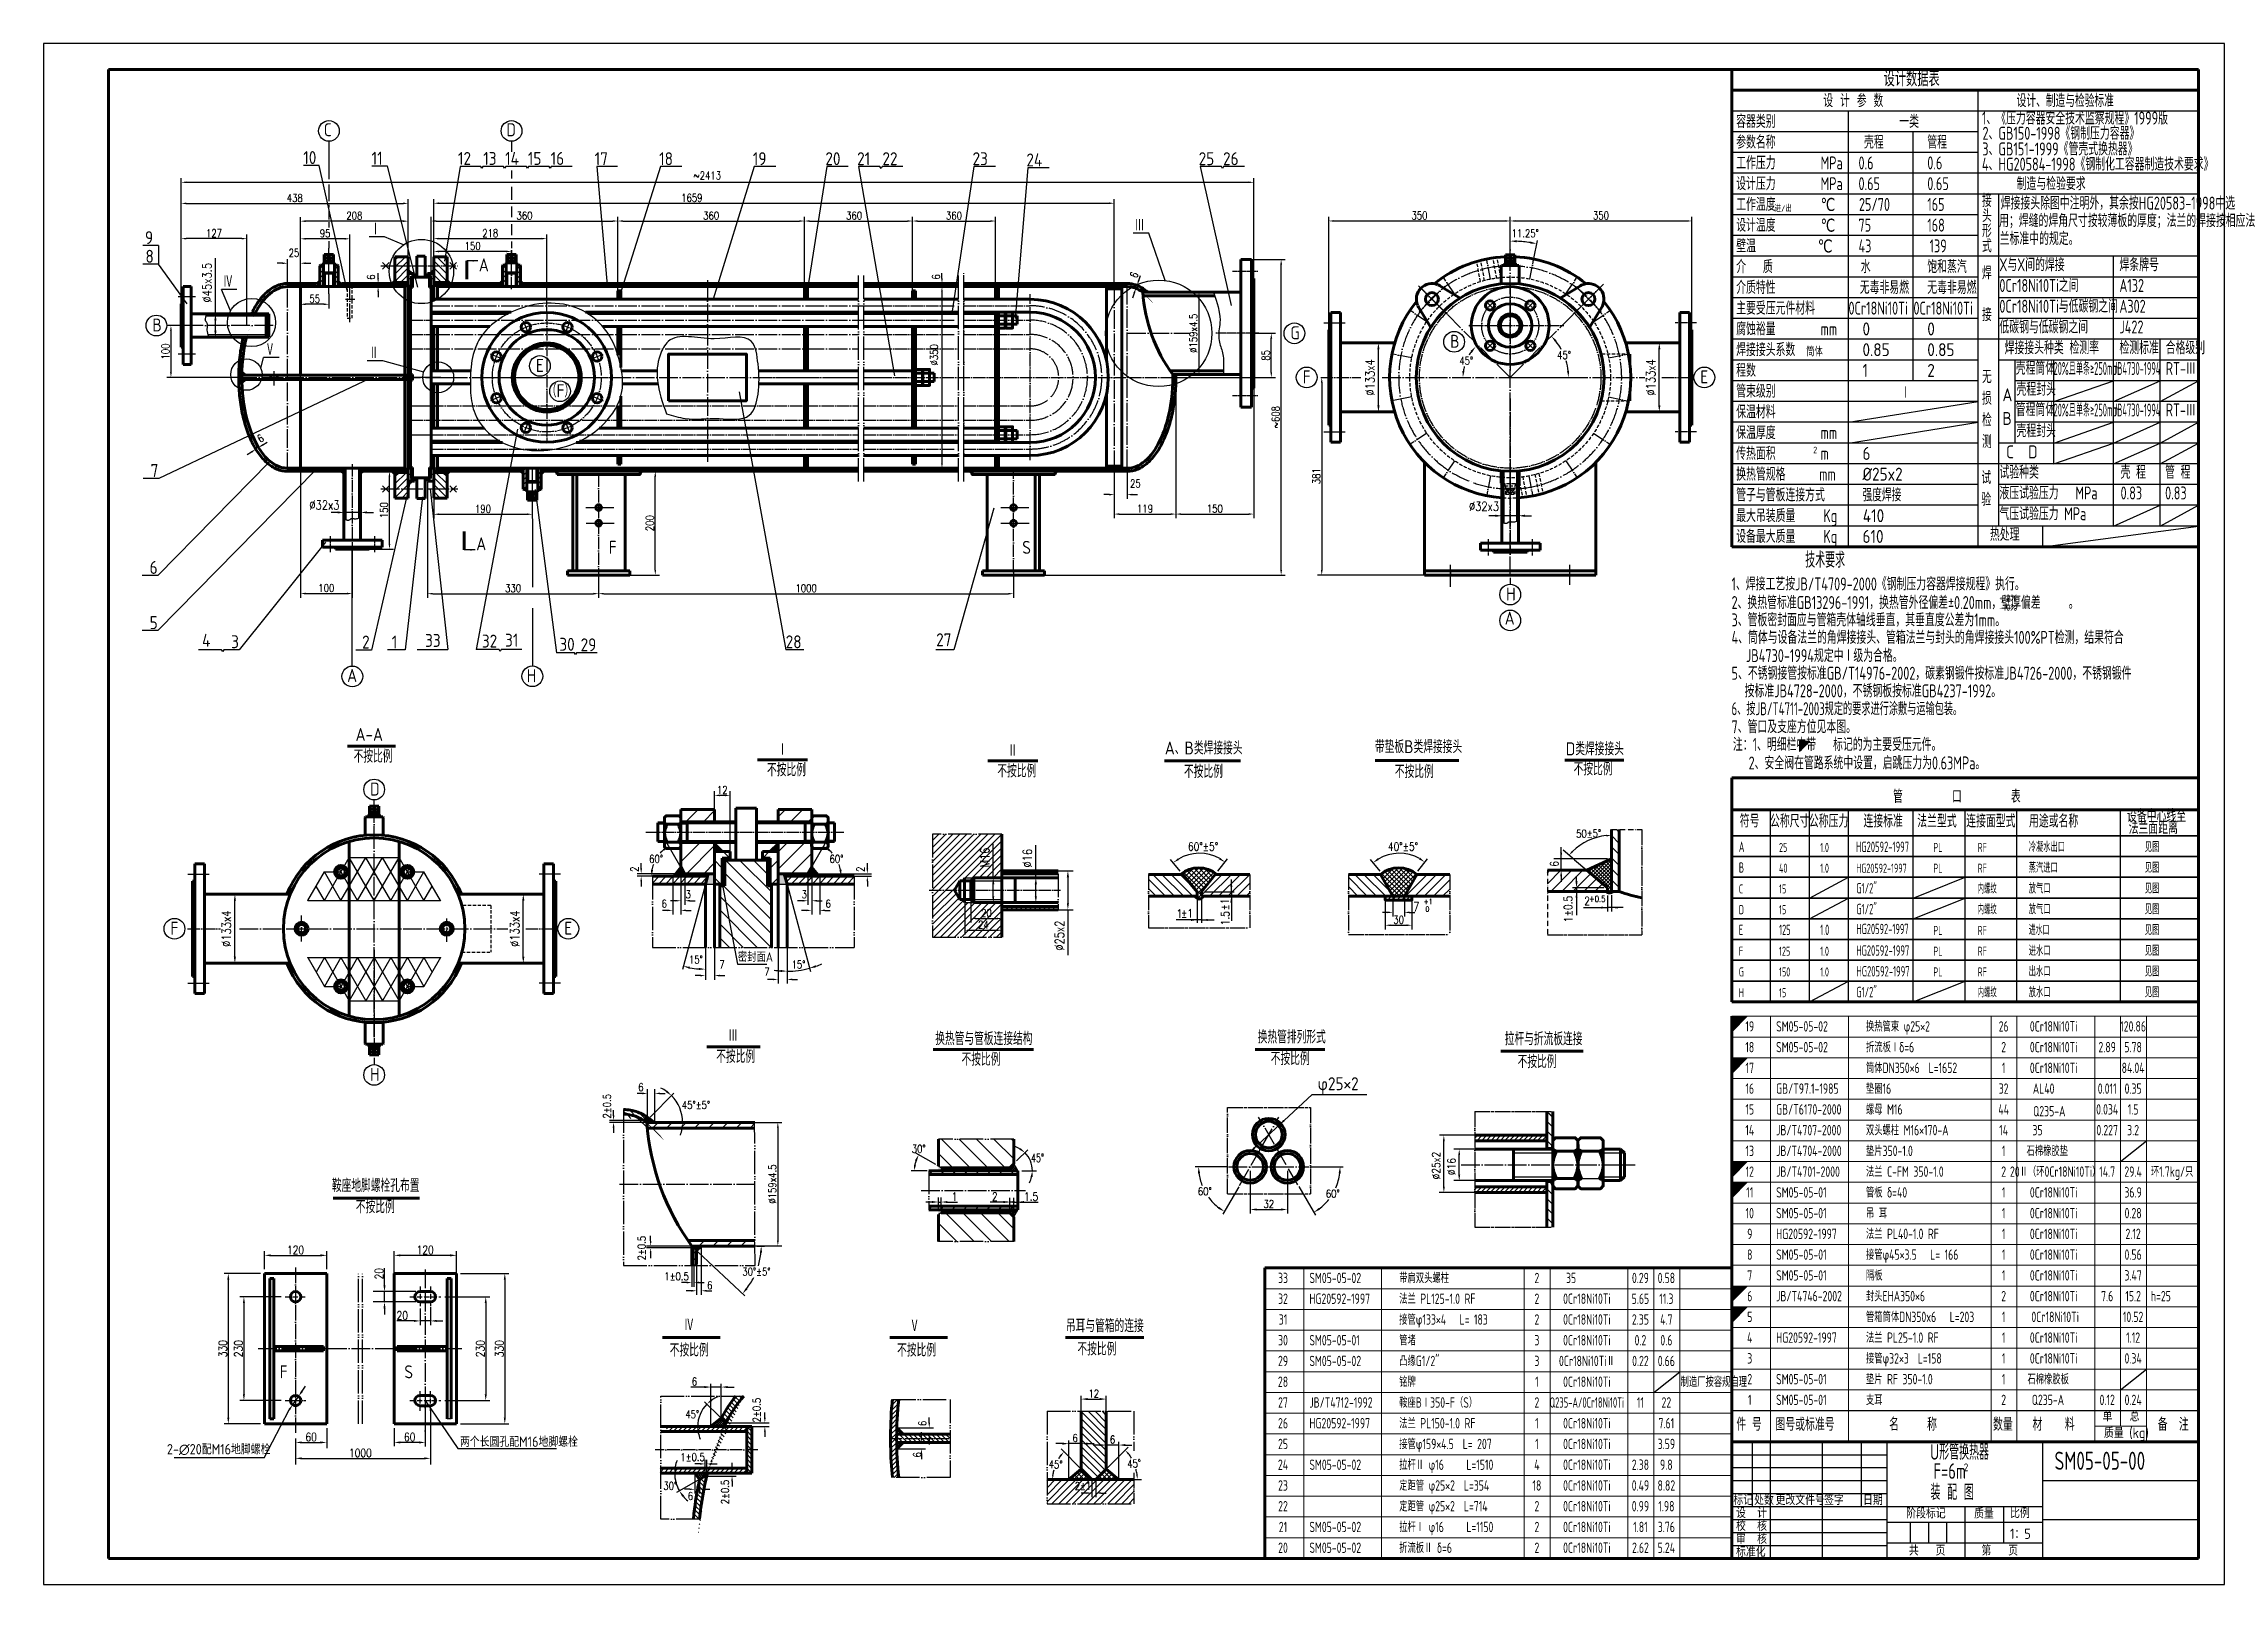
# Model space of a CAD drawing. Header units: millimetres. Extents: x -918 to 12145, y -17246 to 1103.
# Drawn here: x -918 to 3287, y -1867 to 1103 of the extents above; entities that cross this region are included whole.
import ezdxf
from ezdxf.enums import TextEntityAlignment as Align

# ---------------------------------------------------------------- set-up
doc = ezdxf.new("R2010")
doc.units = ezdxf.units.MM
for name, pattern in [('ACAD_ISO04W100', [30, 24, -3, 0, -3]), ('CENTER', [2, 1.25, -0.25, 0.25, -0.25]), ('CONTINOUS', [0]), ('DASHDOT-M', [36, 30, -3, 0, -3]), ('DASHDOT-S', [14, 10, -2, 0, -2]), ('DASHED2', [9.525, 6.35, -3.175]), ('DIVIDE-M', [39, 30, -3, 0, -3, 0, -3]), ('DIVIDE-S', [16, 10, -2, 0, -2, 0, -2]), ('PHANTOM', [2.5, 1.25, -0.25, 0.25, -0.25, 0.25, -0.25]), ('PHANTOM2', [1.25, 0.625, -0.125, 0.125, -0.125, 0.125, -0.125])]:
    doc.linetypes.add(name, pattern=pattern)
for name, color, linetype in [('1轮廓实线层', 7, 'Continuous'), ('2细线层', 4, 'Continuous'), ('3中心线层', 1, 'CENTER'), ('5剖面线层', 2, 'Continuous'), ('7标注层', 4, 'Continuous'), ('9双点划线层', 6, 'PHANTOM'), ('中心线', 1, 'ACAD_ISO04W100'), ('标注', 4, 'Continuous'), ('细实线', 3, 'Continuous'), ('细虚线', 6, 'DASHED2')]:
    doc.layers.add(name, color=color, linetype=linetype)
for name, color, linetype, lineweight in [('中粗线', 7, 'Continuous', 60), ('双点划线', 6, 'PHANTOM2', 25), ('图框线', 4, 'Continuous', 70), ('尺寸线', 3, 'Continuous', 20), ('粗实线', 7, 'Continuous', 60)]:
    doc.layers.add(name, color=color, linetype=linetype, lineweight=lineweight)
doc.styles.get("Standard").update_dxf_attribs({"font": 'gbenor.shx', "width": 0.707, "bigfont": 'gbcbig.shx'})
doc.styles.add('TH_GBDIM', font='romans.shx', dxfattribs={"width": 0.8, "bigfont": 'gbcbig.shx'})
doc.styles.add('样式 1', font='gbenor.shx', dxfattribs={"width": 0.7, "height": 20, "bigfont": 'gbcbig.shx'})
doc.dimstyles.new('TH_GBDIM', dxfattribs={"dimtxt": 3.5, "dimasz": 2.5, "dimexe": 2, "dimexo": 0, "dimgap": 1.5, "dimtad": 1, "dimdec": 1, "dimdsep": 46, "dimtxsty": 'TH_GBDIM', "dimcen": 2.5, "dimclrd": 130, "dimclre": 130, "dimclrt": 3, "dimadec": 0, "dimazin": 0, "dimtfac": 0.714286, "dimtdec": 1, "dimtmove": 0, "dimatfit": 3, "dimfxl": 0, "dimtzin": 0, "dimlwd": -1, "dimlwe": -1, "dimarcsym": 0})
doc.dimstyles.new('副本 (2) ISO-25', dxfattribs={"dimscale": 5, "dimtxt": 3, "dimasz": 2.5, "dimexe": 1.25, "dimexo": 0.625, "dimtad": 1, "dimtih": 1, "dimtoh": 1, "dimlfac": -5, "dimdsep": 46, "dimtxsty": 'TH_GBDIM', "dimcen": 2.5, "dimclrd": 256, "dimazin": 0, "dimtfac": 1, "dimtmove": 0, "dimatfit": 3, "dimldrblk": 'NONE', "dimfxl": 0, "dimfrac": 2, "dimlwd": -1, "dimarcsym": 0})
doc.dimstyles.new('副本 (2)ISO-25', dxfattribs={"dimtxt": 15, "dimasz": 10, "dimexe": 8, "dimexo": 0, "dimgap": 3, "dimtad": 1, "dimdec": 1, "dimrnd": 0.005, "dimdsep": 46, "dimtxsty": 'TH_GBDIM', "dimcen": 2.5, "dimadec": 0, "dimazin": 0, "dimtfac": 1, "dimtdec": 1, "dimtofl": 0, "dimtmove": 2, "dimatfit": 2, "dimfxl": 0, "dimarcsym": 0})
pattern_1 = [(135, (-8097.168, -8309.768), (-6.735192, -6.735192), [])]
pattern_2 = [(45, (-5181.075, -6369.308), (-6.735192, 6.735192), [])]
pattern_3 = [(135, (-5181.075, -6369.308), (-6.735192, -6.735192), [])]
pattern_4 = [(45, (4800.047, -6369.308), (6.735192, -6.735192), [])]
pattern_5 = [(135, (4800.047, -6369.308), (6.735192, 6.735192), [])]
pattern_6 = [(45, (-5181.075, -6369.308), (-2.245064, 2.245064), []), (135, (-5181.075, -6369.308), (-2.245064, -2.245064), [])]
pattern_7 = [(45, (-5181.075, -6369.308), (-4.490128, 4.490128), []), (135, (-5181.075, -6369.308), (-4.490128, -4.490128), [])]
pattern_8 = [(45, (-5181.075, -6369.308), (-16.83798, 16.83798), [])]
pattern_9 = [(135, (-5181.075, -6369.308), (-4.490128, -4.490128), [])]

msp = doc.modelspace()

# ---------------------------------------------------------------- texts
at = {"layer": '7标注层', "style": 'TH_GBDIM'}
for s, height, width, p in [('60%%d%%p5%%d', 16, 0.8, (1288.3611, -452.4675)), ('40%%d%%p5%%d', 16, 0.8, (1673.7786, -452.4675)), ('+1', 10, 0.8, (1742.6585, -555.5186)), ('2', 16, 0.8, (2052.3995, -557.4298)), ('+0.5', 12, 0.8, (2062.0056, -551.2546)), ('1', 16, 0.8, (1266.4107, -581.7045)), ('%%p1', 16, 0.8, (1274.9593, -581.4182)), ('45%%d', 16, 0.7, (985.7443, -1052.7021))]:
    msp.add_text(s, height=height, dxfattribs=dict(at, width=width)).set_placement(p)
at = {"layer": '7标注层', "linetype": 'Continuous', "style": 'TH_GBDIM', "width": 0.8}
msp.add_text('6', height=16, rotation=90, dxfattribs=at).set_placement((2002.7818, -483.309))
at = {"layer": '7标注层', "style": 'TH_GBDIM', "width": 0.8}
for s, p in [('%%p0.5', (2029.3267, -578.9169)), ('%%p1', (1367.0876, -567.6071)), ('1.5', (1368.1535, -596.3634)), ('1', (2029.9521, -590.6558))]:
    msp.add_text(s, height=16, rotation=90, dxfattribs=at).set_placement(p)
at = {"layer": '7标注层', "insert": (2060.9707, -419.2216), "char_height": 15, "attachment_point": 5, "rotation": 1.1204932, "style": 'TH_GBDIM'}
msp.add_mtext('50±5°', dxfattribs=at)
at = {"layer": '7标注层', "linetype": 'Continuous', "char_height": 16, "attachment_point": 5, "rotation": 90, "style": 'TH_GBDIM'}
for s, insert in [('%%c25x2', (1766.8906, -1059.4578)), ('%%c16', (1796.5137, -1061.3437)), ('\\A1;20', (-271.434, -1267.8539)), ('330', (-572.5759, -1412.2872)), ('230', (-542.5218, -1412.2872)), ('230', (-76.1999, -1412.2872)), ('330', (-39.4177, -1412.2872))]:
    msp.add_mtext(s, dxfattribs=dict(at, insert=insert))
at = {"layer": '7标注层', "char_height": 16, "attachment_point": 5, "style": 'TH_GBDIM'}
for s, insert in [('\\A1;1', (838.303, -1119.1327)), ('2', (915.867, -1119.1327)), ('1.5', (985.8596, -1119.1327))]:
    msp.add_mtext(s, dxfattribs=dict(at, insert=insert))
at = {"layer": '7标注层', "linetype": 'Continuous', "char_height": 16, "attachment_point": 5, "style": 'TH_GBDIM'}
for s, insert in [('\\A1;120', (-432.3365, -1221.9607)), ('120', (-182.3365, -1221.9607)), ('\\A1;20', (-226.7698, -1348.3237)), ('\\A1;60', (-402.3365, -1582.5724)), ('\\A1;60', (-212.3365, -1582.5724)), ('1000', (-307.3365, -1613.2562))]:
    msp.add_mtext(s, dxfattribs=dict(at, insert=insert))
at = {"layer": '标注'}
for s, height, p in [('设计数据表', 30, (2629.7383, 1020.881)), ('设 计 参 数', 25, (2513.4523, 980.881)), ('设计、制造与检验标准', 25, (2886.248, 980.881)), ('C', 25, (-377.9398, 924.8645)), ('D', 25, (-25.9398, 924.8645)), ('接', 25, (2819.4783, 788.4553)), ('进/出', 12.5, (2419.3772, 779.0179)), ('形', 25, (2819.4783, 730.122)), ('头', 25, (2819.4783, 759.2887)), ('式', 25, (2819.4783, 700.9553)), ('A', 25, (-78.9857, 664.3846)), ('焊', 25, (2819.4783, 648.6624)), ('接', 25, (2819.4783, 568.3279)), ('B', 25, (-708.4999, 548.4314)), ('G', 25, (1485.76, 533.4314)), ('0', 25, (2588.9365, 540.881)), ('0', 25, (2713.9365, 540.881)), ('B', 25, (1793.8106, 517.0111)), ('  筒体', 16, (2463.0984, 500.881)), ('0.85', 25, (2588.9365, 500.881)), ('0.85', 25, (2713.9365, 500.881)), ('E', 25, (30.9355, 470.5005)), ('F', 25, (1509.4767, 448.4314)), ('E', 25, (2276.2279, 448.4314)), ('1', 25, (2588.9365, 460.881)), ('2', 25, (2713.9365, 460.881)), ('无', 25, (2819.4783, 448.6624)), ('（F）', 25, (51.9857, 421.6732)), ('Ⅰ', 25, (2662.9081, 418.1735)), ('损', 25, (2819.4783, 406.9958)), ('A', 25, (2858.8, 413.9613)), ('检', 25, (2819.4783, 365.3291)), ('B', 25, (2858.8, 368.2935)), ('测', 25, (2819.4783, 323.6624)), ('2', 12.5, (2493.8261, 313.7545)), ('6', 25, (2588.9365, 300.881)), ('C  D', 25, (2865.8305, 303.8428)), ('%%C25x2', 25, (2588.9365, 260.881)), ('试', 25, (2818.2267, 254.0675)), ('强度焊接 ', 25, (2588.9365, 220.881)), ('验', 25, (2818.2267, 212.4008)), ('410', 25, (2589.6114, 180.881)), ('A', 25, (-83.9857, 126.7136)), ('F', 25, (171.4743, 119.8167)), ('S', 25, (968.81, 119.8171)), ('610', 25, (2588.9365, 140.881)), ('H', 25, (1901.8673, 29.7514)), ('A', 25, (1899.0729, -16.7136)), ('+12%', 12.5, (2852.317, 28.8207)), ('-10%', 12.5, (2852.317, 10.1862)), ('A', 25, (-332.9398, -127.0971)), ('H', 25, (13.1894, -127.6775)), ('A-A', 25, (-316.6818, -240.7555)), ('Ⅰ', 25, (496.9878, -269.7206)), ('Ⅱ', 25, (941.0356, -271.8667)), ('A、B类焊接接头', 25, (1243.7306, -266.9393)), ('带垫板B类焊接接头', 25, (1648.9236, -264.3772)), ('D类焊接接头', 25, (2016.8777, -268.5084)), ('不按比例', 25, (-320.4854, -282.8515)), ('不按比例', 25, (476.6725, -309.0871)), ('不按比例', 25, (920.7204, -311.2332)), ('不按比例', 25, (1280.7386, -312.278)), ('不按比例', 25, (1687.1983, -312.3887)), ('不按比例', 25, (2031.9215, -307.2873)), ('D', 25, (-288.6376, -346.0222)), ('管       口       表', 25, (2648.0007, -360.246)), ('F', 25, (-673.6679, -614.3379)), ('E', 25, (85.723, -614.3379)), ('密封面A', 18, (420.4402, -666.5964)), ('Ⅲ', 25, (401.8259, -821.1957)), ('换热管排列形式', 25, (1422.807, -824.0087)), ('不按比例', 25, (378.6412, -861.6349)), ('换热管与管板连接结构', 25, (801.0255, -827.1543)), ('不按比例', 25, (851.7231, -867.0805)), ('不按比例', 25, (1447.9826, -865.8386)), ('拉杆与折流板连接', 25, (1899.1083, -827.5474)), ('H', 25, (-288.6376, -896.1796)), ('不按比例', 25, (1924.0149, -871.651)), ('φ25×2', 25, (1538.2246, -914.0895)), ('Ⅳ', 25, (316.481, -1378.8582)), ('Ⅴ', 25, (751.783, -1380.6265)), ('吊耳与管箱的连接', 25, (1052.9454, -1380.6265)), ('不按比例', 25, (289.07, -1427.5628)), ('不按比例', 25, (727.5119, -1427.5628)), ('不按比例', 25, (1075.1569, -1425.5106)), ('F', 25, (-462.996, -1469.4564)), ('S', 25, (-222.6361, -1469.4559)), ('单', 20, (3051.8823, -1552.5836)), ('总', 20, (3104.1881, -1552.5836)), ('2-∅20配M16地脚螺栓', 20, (-680.5388, -1616.1939)), ('两个长圆孔配M16地脚螺栓', 20, (-115.4803, -1601.6277)), ('质量 (kg)', 20, (3054.5448, -1584.5627)), ('2', 15, (2784.3292, -1648.5516)), ('标记', 20, (2340.0148, -1713.7468)), ('标记', 20, (2340.0148, -1713.7468)), ('设  计', 20, (2345.1371, -1738.7468)), ('设  计', 20, (2345.1371, -1738.7468)), ('处数', 20, (2380.0148, -1713.7468)), ('处数', 20, (2380.0148, -1713.7468)), ('更改文件号', 20, (2421.4079, -1713.7468)), ('更改文件号', 20, (2421.4079, -1713.7468)), ('签字', 20, (2515.0148, -1713.7468)), ('签字', 20, (2515.0148, -1713.7468)), ('日期', 20, (2590.0148, -1713.7468)), ('日期', 20, (2590.0148, -1713.7468)), ('阶段标记', 20, (2673.312, -1739.5284)), ('阶段标记', 20, (2673.312, -1739.5284)), ('质量', 20, (2804.218, -1739.8186)), ('比例', 20, (2873.5028, -1739.0349)), ('比例', 20, (2873.5028, -1739.0349)), ('校  核', 20, (2345.1371, -1763.7468)), ('校  核', 20, (2345.1371, -1763.7468)), ('1：5', 20, (2873.5028, -1779.0349)), ('标准化', 20, (2345.1371, -1813.7468)), ('标准化', 20, (2345.1371, -1813.7468)), ('审  核', 20, (2345.1371, -1788.7468)), ('审  核', 20, (2345.1371, -1788.7468)), ('共   页', 20, (2678.3196, -1811.2106)), ('共   页', 20, (2678.3196, -1811.2106)), ('第   页', 20, (2818.3703, -1811.2106)), ('第   页', 20, (2818.3703, -1811.2106))]:
    msp.add_text(s, height=height, dxfattribs=at).set_placement(p)
for s, height, width, p in [('容器类别', 25, 0.8, (2345.427, 940.881)), ('一类', 25, 0.8, (2659.965, 940.881)), ('1、《压力容器安全技术监察规程》1999版', 25, 0.8, (2819.3196, 947.2059)), ('参数名称', 25, 0.8, (2345.427, 900.881)), ('壳程', 25, 0.8, (2591.8816, 900.881)), ('管程', 25, 0.8, (2713.9365, 900.881)), ('2、GB150-1998《钢制压力容器》', 25, 0.8, (2820.3752, 918.0283)), ('工作压力        MPa', 25, 0.8, (2345.427, 860.881)), ('0.6', 25, 0.8, (2581.2761, 860.881)), ('0.6', 25, 0.8, (2713.9365, 860.881)), ('4、HG20584-1998《钢制化工容器制造技术要求》', 25, 0.8, (2819.2255, 858.5186)), ('3、GB151-1999《管壳式换热器》', 25, 0.8, (2820.0293, 887.8142)), ('设计压力        MPa', 25, 0.8, (2345.427, 820.881)), ('0.65', 25, 0.8, (2581.2761, 820.881)), ('0.65', 25, 0.8, (2713.9365, 820.881)), ('制造与检验要求 ', 25, 0.8, (2886.248, 820.881)), ('工作温度        ℃', 25, 0.8, (2345.427, 780.881)), ('25/70', 25, 0.8, (2582.0818, 780.881)), ('165', 25, 0.8, (2713.9365, 780.881)), ('焊接接头除图中注明外，其余按HG20583-1998中选 ', 25, 0.8, (2855.5376, 783.4011)), ('设计温度        ℃', 25, 0.8, (2345.427, 740.881)), ('75', 25, 0.8, (2581.2761, 740.881)), ('168', 25, 0.8, (2713.9365, 740.881)), ('用；焊缝的焊角尺寸按较薄板的厚度；法兰的焊接按相应法', 25, 0.8, (2852.42, 749.5764)), ('壁温           ℃', 25, 0.8, (2345.427, 700.881)), ('43', 25, 0.8, (2581.2761, 700.881)), ('139', 25, 0.8, (2718.3554, 700.881)), ('兰标准中的规定。', 25, 0.8, (2853.5211, 714.8668)), ('介   质', 25, 0.8, (2345.427, 660.881)), ('水', 25, 0.8, (2585.6791, 660.881)), ('饱和蒸汽', 25, 0.8, (2713.9365, 660.881)), ('X与X间的焊接', 25, 0.8, (2852.9335, 664.6151)), ('焊条牌号', 25, 0.8, (3084.3974, 664.6151)), ('介质特性', 25, 0.8, (2345.427, 620.881)), ('无毒非易燃', 25, 0.8, (2583.7161, 620.881)), ('无毒非易燃', 25, 0.8, (2713.9365, 620.881)), ('0Cr18Ni10Ti之间', 25, 0.8, (2852.9335, 624.6151)), ('A132', 25, 0.8, (3084.3974, 624.6151)), ('主要受压元件材料', 25, 0.8, (2345.427, 580.881)), ('0Cr18Ni10Ti', 25, 0.8, (2561.95, 580.881)), ('0Cr18Ni10Ti', 25, 0.8, (2687.2375, 580.881)), ('0Cr18Ni10Ti与低碳钢之间', 25, 0.8, (2852.9335, 584.6151)), ('A302', 25, 0.8, (3084.3974, 584.6151)), ('腐蚀裕量        mm', 25, 0.8, (2345.427, 540.881)), ('低碳钢与低碳钢之间', 25, 0.8, (2852.9335, 544.6151)), ('J422', 25, 0.8, (3084.3974, 544.6151)), ('焊接接头系数', 25, 0.8, (2345.427, 500.881)), ('焊接接头种类', 25, 0.8, (2863.039, 504.6151)), ('检测率', 25, 0.8, (2988.039, 504.6151)), ('检测标准', 25, 0.8, (3084.3974, 504.6151)), ('合格级别', 25, 0.8, (3173.5729, 504.6151)), ('程数', 25, 0.8, (2345.427, 460.881)), ('壳程筒体', 25, 0.8, (2884.462, 465.2171)), ('20%且单条≥250mm', 25, 0.55, (2957.4293, 464.6151)), ('JB4730-1994', 25, 0.55, (3073.1377, 464.6151)), ('RT-Ⅲ', 25, 0.8, (3173.5729, 464.6151)), ('管束级别 ', 25, 0.8, (2345.427, 420.881)), ('壳程封头', 25, 0.8, (2885.9242, 424.6151)), ('保温材料  ', 25, 0.8, (2345.427, 380.881)), ('管程筒体', 25, 0.8, (2884.462, 385.2171)), ('20%且单条≥250mm', 25, 0.55, (2957.4293, 384.6151)), ('JB4730-1994', 25, 0.55, (3073.1377, 384.6151)), ('RT-Ⅲ', 25, 0.8, (3173.5729, 384.6151)), ('保温厚度        mm', 25, 0.8, (2345.427, 340.881)), ('壳程封头', 25, 0.8, (2885.9242, 344.6151)), ('传热面积        m', 25, 0.8, (2345.427, 300.881)), ('换热管规格      mm', 25, 0.8, (2345.427, 260.881)), ('液压试验压力   MPa', 25, 0.8, (2853.0061, 224.6151)), ('试验种类', 25, 0.8, (2853.0061, 264.6151)), ('壳 程', 25, 0.8, (3086.5789, 264.6151)), ('管 程', 25, 0.8, (3172.4936, 264.6151)), ('管子与管板连接方式', 25, 0.8, (2345.427, 220.881)), ('气压试验压力 MPa', 25, 0.8, (2853.0061, 184.6151)), ('0.83', 25, 0.8, (3086.5789, 224.6151)), ('0.83', 25, 0.8, (3172.4936, 224.6151)), ('设备最大质量     Kg', 25, 0.8, (2345.427, 140.881)), ('最大吊装质量     Kg', 25, 0.8, (2345.427, 180.881)), ('热处理', 25, 0.8, (2834.722, 144.6151)), ('技术要求', 30, 0.8, (2478.5278, 93.1816)), ('1、焊接工艺按JB/T4709-2000《钢制压力容器焊接规程》执行。', 25, 0.8, (2336.4639, 49.2868)), ('2、换热管标准GB13296-1991，换热管外径偏差±0.20mm，壁厚偏差     。', 25, 0.8, (2336.4639, 13.4623)), ('3、管板密封面应与管箱壳体轴线垂直，其垂直度公差为1mm。', 25, 0.8, (2336.4639, -20.0321)), ('4、筒体与设备法兰的角焊接接头、管箱法兰与封头的角焊接接头100%PT检测，结果符合', 25, 0.8, (2336.4639, -53.7752)), ('JB4730-1994规定中Ⅰ级为合格。', 25, 0.8, (2364.1122, -88.816)), ('5、不锈钢接管按标准GB/T14976-2002，碳素钢锻件按标准JB4726-2000，不锈钢锻件', 25, 0.8, (2336.4639, -122.8206)), ('6、按JB/T4711-2003规定的要求进行涂敷与运输包装。', 25, 0.707, (2336.4639, -191.2168)), ('按标准JB4728-2000，不锈钢板按标准GB4237-1992。', 25, 0.8, (2361.7436, -156.8392)), ('7、管口及支座方位见本图。', 25, 0.8, (2336.4639, -225.9659)), ('注：1、明细栏中带   标记的为主要受压元件。', 25, 0.8, (2339.0935, -260.2381)), ('2、安全阀在管路系统中设置，启跳压力为0.63MPa。', 25, 0.8, (2369.3642, -295.7989)), ('设备中心线至', 25, 0.8, (3098.9917, -397.8131)), ('符号', 25, 0.8, (2352.3077, -407.6836)), ('公称尺寸', 25, 0.8, (2410.6271, -407.6836)), ('公称压力', 25, 0.8, (2485.6275, -407.6836)), ('连接标准', 25, 0.8, (2590.8613, -407.6836)), ('法兰型式', 25, 0.8, (2694.5419, -407.6836)), ('连接面型式', 25, 0.8, (2788.938, -407.6836)), ('用途或名称', 25, 0.8, (2910.0537, -407.6836)), ('法兰面距离', 25, 0.8, (3102.1195, -420.6024)), ('件 号', 25, 0.8, (2345.8549, -1570.6677)), ('图号或标准号', 25, 0.8, (2421.1526, -1570.6677)), ('名     称', 25, 0.8, (2640.3061, -1570.6677)), ('数量', 25, 0.8, (2840.7001, -1570.6677)), ('材    料', 25, 0.8, (2916.8052, -1570.6677)), ('备  注', 25, 0.8, (3158.4147, -1570.6677)), ('U形管换热器', 30, 0.8, (2719.1985, -1626.4228)), ('F=6m', 30, 0.8, (2725.7385, -1663.2249)), ('SM05-05-00', 35, 0.8, (2959.2631, -1645.8658)), ('装 配 图', 30, 0.8, (2720.0354, -1704.0042))]:
    msp.add_text(s, height=height, dxfattribs=dict(at, width=width)).set_placement(p)
at = {"layer": '标注', "style": 'TH_GBDIM', "width": 0.8}
for s, height, p in [('7 ', 18, (1722.4159, -569.8153)), ('0', 9.5994, (1746.328, -569.8153))]:
    msp.add_text(s, height=height, dxfattribs=at).set_placement(p)
at = {"layer": '标注'}
for s, p in [('鞍座地脚螺栓孔布置', (-277.9347, -1110.2995)), ('不按比例', (-278.7319, -1151.3401))]:
    msp.add_text(s, height=25, dxfattribs=at).set_placement(p, align=Align.CENTER)
at = {"layer": '细实线'}
for s, p in [('10', (-417.5585, 871.1894)), ('11', (-285.8598, 869.9205)), ('12', (-119.2751, 869.4976)), ('13', (-70.5102, 869.4976)), ('14', (-28.3058, 869.5024)), ('15', (15.4882, 869.5024)), ('16', (59.4674, 869.5071)), ('17', (144.3578, 869.0155)), ('18', (268.6333, 869.0155)), ('19', (449.3005, 869.0155)), ('20', (589.1798, 869.0155)), ('21', (650.4302, 869.0155)), ('22', (699.1951, 869.0155)), ('23', (872.9959, 869.0155)), ('24 ', (976.8146, 866.6342)), ('25', (1308.9972, 869.0155)), ('26', (1355.9873, 869.0155)), ('Ⅰ', (-287.6441, 733.5546)), ('Ⅲ', (1185.6354, 741.0781)), ('9', (-722.7441, 716.8363)), ('8', (-721.7976, 680.8271)), ('Ⅳ', (-572.4342, 632.4471)), ('Ⅴ', (-491.0987, 501.093)), ('Ⅱ', (-291.0303, 494.8336)), ('7', (-711.9013, 268.0712)), ('6', (-713.746, 81.1277)), ('5', (-713.746, -25.3006)), ('4', (-612.5694, -59.2703)), ('3', (-556.5693, -62.0861)), ('2', (-304.0714, -62.7176)), ('1', (-246.9765, -62.7075)), ('33', (-182.633, -59.6398)), ('32', (-73.1112, -60.8886)), ('31', (-28.437, -59.1167)), ('30', (76.225, -67.0389)), ('28', (512.6653, -62.3107)), ('27', (802.8079, -58.3105)), ('29', (117.2038, -68.0875))]:
    msp.add_text(s, height=25, dxfattribs=at).set_placement(p)

# ---------------------------------------------------------------- blocks, each defined once
blk = doc.blocks.new('gkbti')
at = {"layer": '细实线'}
for p, q in [((-180, 0), (0, 0)), ((-180, 0), (-180, -8)), ((0, 0), (0, -8)), ((-180, -8), (0, -8)), ((-165, -8), (-165, 0)), ((-150, -8), (-150, 0)), ((-135, -8), (-135, 0)), ((-109.98, -8), (-109.98, 0)), ((-89.98, -8), (-89.98, 0)), ((-69.98, -8), (-69.98, 0)), ((-30, -8), (-30, 0))]:
    blk.add_line(p, q, dxfattribs=at)
at = {"layer": '细实线', "lineweight": 30}
blk.add_line((0, 0), (-180, 0), dxfattribs=at)
at = {"style": '样式 1', "width": 0.7}
for tag, p in [('符号', (-177.25, -6.25)), ('公称尺寸', (-161.76, -6.25)), ('公称压力', (-145.85, -6.25)), ('连接标准', (-127.37, -6.25)), ('法兰型式', (-102.23, -6.25)), ('连接面型式', (-85.13, -6.25)), ('用途或名称', (-65.45, -6.25)), ('伸出长度', (-20.7, -6.25))]:
    blk.add_attdef(tag, p, '', height=3.5, dxfattribs=at)
blk = doc.blocks.new('*D36')
at = {"layer": '标注', "color": 0, "lineweight": -2}
for p, q in [((1408.3, -1140.3), (1408.3, -1150.3)), ((1480, -1147.2), (1480, -1150.3))]:
    blk.add_line(p, q, dxfattribs=at)
at = {"layer": '标注'}
blk.add_line((1420.8, -1144), (1467.5, -1144), dxfattribs=at)
for points in [[(1420.8, -1142), (1420.8, -1146.1), (1408.3, -1144)], [(1467.5, -1142), (1467.5, -1146.1), (1480, -1144)]]:
    blk.add_solid(points, dxfattribs=at)
at = {"layer": '标注', "color": 0, "insert": (1444.2, -1133.4), "char_height": 15, "attachment_point": 5, "style": 'TH_GBDIM'}
blk.add_mtext('32', dxfattribs=at)
blk = doc.blocks.new('_None')
blk = doc.blocks.new('*D116')
at = {"layer": '7标注层', "color": 130}
for p, q in [((-339, 233.1), (-339, 189.6)), ((-307, 233.1), (-307, 189.6)), ((-351.5, 199.6), (-364, 199.6)), ((-307, 199.6), (-339, 199.6)), ((-294.5, 199.6), (-282, 199.6))]:
    blk.add_line(p, q, dxfattribs=at)
for points in [[(-351.5, 201.7), (-351.5, 197.6), (-339, 199.6)], [(-294.5, 201.7), (-294.5, 197.6), (-307, 199.6)]]:
    blk.add_solid(points, dxfattribs=at)
at = {"layer": '7标注层', "color": 3, "insert": (-376.7, 213.9), "char_height": 17.5, "attachment_point": 5, "style": 'TH_GBDIM'}
blk.add_mtext('%%c32x3', dxfattribs=at)
blk = doc.blocks.new('*D117')
at = {"layer": '7标注层', "color": 130}
for p, q in [((-586.9, 582.4), (-586.9, 689.9)), ((-546.8, 582.4), (-596.9, 582.4)), ((-586.9, 549.9), (-586.9, 569.9)), ((-546.8, 537.4), (-596.9, 537.4))]:
    blk.add_line(p, q, dxfattribs=at)
for points in [[(-589, 569.9), (-584.8, 569.9), (-586.9, 582.4)], [(-589, 549.9), (-584.8, 549.9), (-586.9, 537.4)]]:
    blk.add_solid(points, dxfattribs=at)
at = {"layer": '7标注层', "color": 3, "insert": (-603.2, 642.4), "char_height": 17.5, "attachment_point": 5, "rotation": 90, "style": 'TH_GBDIM'}
blk.add_mtext('%%c45x3.5', dxfattribs=at)
blk = doc.blocks.new('b-mxlk')
at = {"layer": '尺寸线'}
for p, q in [((-180, 0), (-180, 8)), ((-180, 8), (0, 8)), ((-165, 0), (-165, 8)), ((-135, 0), (-135, 8)), ((-80, 0), (-80, 8)), ((-70, 0), (-70, 8)), ((-40, 0), (-40, 8)), ((-30, 0), (-30, 8)), ((-20, 0), (-20, 8)), ((0, 8), (0, 0))]:
    blk.add_line(p, q, dxfattribs=at)
at = {"layer": '尺寸线', "color": 3, "style": '样式 1', "width": 0.8}
for tag, p in [('XH', (-173.04, 2.13)), ('SL', (-75.12, 2.13)), ('CL', (-55.85, 2.13)), ('DZ', (-35.2, 2.13)), ('ZZ', (-25.2, 2.13))]:
    blk.add_attdef(tag, text='', height=4, dxfattribs=at).set_placement(p, align=Align.CENTER)
for tag, p in [('DH', (-162.87, 2.13)), ('MCGG', (-128.23, 2.13)), ('BZ', (-18.34, 2.13))]:
    blk.add_attdef(tag, p, '', height=4, dxfattribs=at)
blk = doc.blocks.new('*D137')
at = {"layer": '细实线', "color": 0, "lineweight": -2}
for p, q in [((1294.6, 624.4), (1317.4, 624.4)), ((1309.4, 614.4), (1309.4, 475.4)), ((1294.6, 465.4), (1317.4, 465.4))]:
    blk.add_line(p, q, dxfattribs=at)
at = {"layer": '细实线', "color": 0}
for points in [[(1307.7, 614.4), (1311.1, 614.4), (1309.4, 624.4)], [(1307.7, 475.4), (1311.1, 475.4), (1309.4, 465.4)]]:
    blk.add_solid(points, dxfattribs=at)
at = {"layer": '细实线', "color": 0, "insert": (1298.8, 544.9), "char_height": 15, "attachment_point": 5, "rotation": 90, "style": 'TH_GBDIM'}
blk.add_mtext('%%c159x4.5', dxfattribs=at)
blk = doc.blocks.new('*D138')
at = {"layer": '细实线', "color": 0, "lineweight": -2}
for p, q in [((1415.1, 452.9), (1415.1, 188.5)), ((1265.1, 404.2), (1265.1, 188.5)), ((1275.1, 196.5), (1405.1, 196.5))]:
    blk.add_line(p, q, dxfattribs=at)
at = {"layer": '细实线', "color": 0}
for points in [[(1275.1, 198.1), (1275.1, 194.8), (1265.1, 196.5)], [(1405.1, 198.1), (1405.1, 194.8), (1415.1, 196.5)]]:
    blk.add_solid(points, dxfattribs=at)
at = {"layer": '细实线', "color": 0, "insert": (1340.1, 207), "char_height": 15, "attachment_point": 5, "style": 'TH_GBDIM'}
blk.add_mtext('150', dxfattribs=at)
blk = doc.blocks.new('*D139')
at = {"layer": '细实线', "color": 0, "lineweight": -2}
for p, q in [((1265.1, 459.9), (1265.1, 188.5)), ((1146.1, 284.9), (1146.1, 188.5)), ((1156.1, 196.5), (1255.1, 196.5))]:
    blk.add_line(p, q, dxfattribs=at)
at = {"layer": '细实线', "color": 0}
for points in [[(1156.1, 198.1), (1156.1, 194.8), (1146.1, 196.5)], [(1255.1, 198.1), (1255.1, 194.8), (1265.1, 196.5)]]:
    blk.add_solid(points, dxfattribs=at)
at = {"layer": '细实线', "color": 0, "insert": (1205.6, 207), "char_height": 15, "attachment_point": 5, "style": 'TH_GBDIM'}
blk.add_mtext('119', dxfattribs=at)
blk = doc.blocks.new('*D140')
at = {"layer": '细实线', "color": 0, "lineweight": -2}
for p, q in [((1146.1, 284.9), (1146.1, 226)), ((1171.1, 284.9), (1171.1, 226)), ((1136.1, 234), (1126.1, 234)), ((1181.1, 234), (1191.1, 234))]:
    blk.add_line(p, q, dxfattribs=at)
at = {"layer": '细实线', "color": 0}
for points in [[(1136.1, 235.7), (1136.1, 232.3), (1146.1, 234)], [(1181.1, 235.7), (1181.1, 232.3), (1171.1, 234)]]:
    blk.add_solid(points, dxfattribs=at)
at = {"layer": '细实线', "color": 0, "insert": (1186.9, 255.4), "char_height": 15, "attachment_point": 5, "style": 'TH_GBDIM'}
blk.add_mtext('25', dxfattribs=at)
blk = doc.blocks.new('*D141')
at = {"layer": '细实线', "color": 0, "lineweight": -2}
for p, q in [((-660.4, 559.9), (-680.7, 559.9)), ((-672.7, 549.9), (-672.7, 469.9)), ((-542, 459.9), (-680.7, 459.9))]:
    blk.add_line(p, q, dxfattribs=at)
at = {"layer": '细实线', "color": 0}
for points in [[(-674.4, 549.9), (-671, 549.9), (-672.7, 559.9)], [(-674.4, 469.9), (-671, 469.9), (-672.7, 459.9)]]:
    blk.add_solid(points, dxfattribs=at)
at = {"layer": '细实线', "color": 0, "insert": (-683.2, 509.9), "char_height": 15, "attachment_point": 5, "rotation": 90, "style": 'TH_GBDIM'}
blk.add_mtext('100', dxfattribs=at)
blk = doc.blocks.new('*D142')
at = {"layer": '细实线', "color": 0, "lineweight": -2}
for p, q in [((-653, 601.9), (-653, 803.3)), ((-215, 692.4), (-215, 803.3)), ((-643, 795.3), (-225, 795.3))]:
    blk.add_line(p, q, dxfattribs=at)
at = {"layer": '细实线', "color": 0}
for points in [[(-643, 797), (-643, 793.7), (-653, 795.3)], [(-225, 797), (-225, 793.7), (-215, 795.3)]]:
    blk.add_solid(points, dxfattribs=at)
at = {"layer": '细实线', "color": 0, "insert": (-434, 805.8), "char_height": 15, "attachment_point": 5, "style": 'TH_GBDIM'}
blk.add_mtext('438', dxfattribs=at)
blk = doc.blocks.new('*D143')
at = {"layer": '细实线', "color": 0, "lineweight": -2}
for p, q in [((-166, 692.4), (-166, 735.5)), ((-156, 727.5), (42, 727.5)), ((52, 584.9), (52, 735.5))]:
    blk.add_line(p, q, dxfattribs=at)
at = {"layer": '细实线', "color": 0}
for points in [[(-156, 729.1), (-156, 725.8), (-166, 727.5)], [(42, 729.1), (42, 725.8), (52, 727.5)]]:
    blk.add_solid(points, dxfattribs=at)
at = {"layer": '细实线', "color": 0, "insert": (-57, 738), "char_height": 15, "attachment_point": 5, "style": 'TH_GBDIM'}
blk.add_mtext('218', dxfattribs=at)
blk = doc.blocks.new('*D144')
at = {"layer": '细实线', "color": 0, "lineweight": -2}
for p, q in [((-171, 633.4), (-171, 769.4)), ((-161, 761.4), (179, 761.4)), ((189, 626.9), (189, 769.4))]:
    blk.add_line(p, q, dxfattribs=at)
at = {"layer": '细实线', "color": 0}
for points in [[(-161, 763), (-161, 759.7), (-171, 761.4)], [(179, 763), (179, 759.7), (189, 761.4)]]:
    blk.add_solid(points, dxfattribs=at)
at = {"layer": '细实线', "color": 0, "insert": (9, 771.9), "char_height": 15, "attachment_point": 5, "style": 'TH_GBDIM'}
blk.add_mtext('360', dxfattribs=at)
blk = doc.blocks.new('*D145')
at = {"layer": '细实线', "color": 0, "lineweight": -2}
for p, q in [((189, 626.9), (189, 769.4)), ((199, 761.4), (539, 761.4)), ((549, 626.9), (549, 769.4))]:
    blk.add_line(p, q, dxfattribs=at)
at = {"layer": '细实线', "color": 0}
for points in [[(199, 763), (199, 759.7), (189, 761.4)], [(539, 763), (539, 759.7), (549, 761.4)]]:
    blk.add_solid(points, dxfattribs=at)
at = {"layer": '细实线', "color": 0, "insert": (369, 771.9), "char_height": 15, "attachment_point": 5, "style": 'TH_GBDIM'}
blk.add_mtext('360', dxfattribs=at)
blk = doc.blocks.new('*D146')
at = {"layer": '细实线', "color": 0, "lineweight": -2}
for p, q in [((549, 633.7), (549, 769.4)), ((559, 761.4), (747.2, 761.4)), ((757.2, 626.9), (757.2, 769.4))]:
    blk.add_line(p, q, dxfattribs=at)
at = {"layer": '细实线', "color": 0}
for points in [[(559, 763), (559, 759.7), (549, 761.4)], [(747.2, 763), (747.2, 759.7), (757.2, 761.4)]]:
    blk.add_solid(points, dxfattribs=at)
at = {"layer": '细实线', "color": 0, "insert": (644.6, 771.9), "char_height": 15, "attachment_point": 5, "style": 'TH_GBDIM'}
blk.add_mtext('360', dxfattribs=at)
blk = doc.blocks.new('*D147')
at = {"layer": '细实线', "color": 0, "lineweight": -2}
for p, q in [((757.2, 626.9), (757.2, 769.4)), ((767.2, 761.4), (907.2, 761.4)), ((917.2, 633.7), (917.2, 769.4))]:
    blk.add_line(p, q, dxfattribs=at)
at = {"layer": '细实线', "color": 0}
for points in [[(767.2, 763), (767.2, 759.7), (757.2, 761.4)], [(907.2, 763), (907.2, 759.7), (917.2, 761.4)]]:
    blk.add_solid(points, dxfattribs=at)
at = {"layer": '细实线', "color": 0, "insert": (837.2, 771.9), "char_height": 15, "attachment_point": 5, "style": 'TH_GBDIM'}
blk.add_mtext('360', dxfattribs=at)
blk = doc.blocks.new('*D150')
at = {"layer": '细实线', "color": 0, "lineweight": -2}
for p, q in [((1909.7, 761.5), (1909.7, 769.5)), ((1919.7, 761.5), (2249.7, 761.5)), ((2259.7, 551.9), (2259.7, 769.5))]:
    blk.add_line(p, q, dxfattribs=at)
at = {"layer": '细实线', "color": 0}
for points in [[(1919.7, 763.1), (1919.7, 759.8), (1909.7, 761.5)], [(2249.7, 763.1), (2249.7, 759.8), (2259.7, 761.5)]]:
    blk.add_solid(points, dxfattribs=at)
at = {"layer": '细实线', "color": 0, "insert": (2084.7, 772), "char_height": 15, "attachment_point": 5, "style": 'TH_GBDIM'}
blk.add_mtext('350', dxfattribs=at)
blk = doc.blocks.new('*D152')
at = {"layer": '标注', "color": 0, "lineweight": -2}
for p, q in [((1909.7, 724.9), (1909.7, 728.9)), ((1955.3, 689.2), (1962.1, 723.7))]:
    blk.add_line(p, q, dxfattribs=at)
at = {"layer": '标注'}
blk.add_arc((1909.7, 459.9), 262.7, 81.4763, 87.2737, dxfattribs=at)
for points in [[(1922.1, 720.3), (1922.2, 724.4), (1909.7, 722.7)], [(1949, 721.8), (1948.2, 717.7), (1960.9, 717.6)]]:
    blk.add_solid(points, dxfattribs=at)
at = {"layer": '标注', "color": 0, "insert": (1938.6, 737.7), "char_height": 15, "attachment_point": 5, "style": 'TH_GBDIM'}
blk.add_mtext('11.25°', dxfattribs=at)
blk = doc.blocks.new('*D149')
at = {"layer": '7标注层', "color": 130}
for p, q in [((1659.8, 526.4), (1645.6, 526.4)), ((1655.6, 405.9), (1655.6, 513.9)), ((1659.8, 393.4), (1645.6, 393.4))]:
    blk.add_line(p, q, dxfattribs=at)
for points in [[(1653.5, 513.9), (1657.7, 513.9), (1655.6, 526.4)], [(1653.5, 405.9), (1657.7, 405.9), (1655.6, 393.4)]]:
    blk.add_solid(points, dxfattribs=at)
at = {"layer": '7标注层', "color": 3, "insert": (1639.4, 459.9), "char_height": 17.5, "attachment_point": 5, "rotation": 90, "style": 'TH_GBDIM'}
blk.add_mtext('%%c133x4', dxfattribs=at)
blk = doc.blocks.new('*D151')
at = {"layer": '细实线', "color": 0, "lineweight": -2}
for p, q in [((1559.7, 551.9), (1559.7, 769.5)), ((1569.7, 761.5), (1899.7, 761.5)), ((1909.7, 692.4), (1909.7, 769.5))]:
    blk.add_line(p, q, dxfattribs=at)
at = {"layer": '细实线', "color": 0}
for points in [[(1569.7, 763.1), (1569.7, 759.8), (1559.7, 761.5)], [(1899.7, 763.1), (1899.7, 759.8), (1909.7, 761.5)]]:
    blk.add_solid(points, dxfattribs=at)
at = {"layer": '细实线', "color": 0, "insert": (1734.7, 772), "char_height": 15, "attachment_point": 5, "style": 'TH_GBDIM'}
blk.add_mtext('350', dxfattribs=at)
blk = doc.blocks.new('*D148')
at = {"layer": '7标注层', "color": 130}
for p, q in [((2159.6, 526.4), (2207.2, 526.4)), ((2197.2, 405.9), (2197.2, 513.9)), ((2159.6, 393.4), (2207.2, 393.4))]:
    blk.add_line(p, q, dxfattribs=at)
for points in [[(2195.1, 513.9), (2199.3, 513.9), (2197.2, 526.4)], [(2195.1, 405.9), (2199.3, 405.9), (2197.2, 393.4)]]:
    blk.add_solid(points, dxfattribs=at)
at = {"layer": '7标注层', "color": 3, "insert": (2180.9, 459.9), "char_height": 17.5, "attachment_point": 5, "rotation": 90, "style": 'TH_GBDIM'}
blk.add_mtext('%%c133x4', dxfattribs=at)
blk = doc.blocks.new('*D163')
at = {"layer": '7标注层', "color": 130}
for p, q in [((-530.7, -536.3), (-559.4, -536.3)), ((-549.4, -656.8), (-549.4, -548.8)), ((-530.7, -669.3), (-559.4, -669.3))]:
    blk.add_line(p, q, dxfattribs=at)
for points in [[(-551.5, -548.8), (-547.4, -548.8), (-549.4, -536.3)], [(-551.5, -656.8), (-547.4, -656.8), (-549.4, -669.3)]]:
    blk.add_solid(points, dxfattribs=at)
at = {"layer": '7标注层', "color": 3, "insert": (-565.7, -602.8), "char_height": 17.5, "attachment_point": 5, "rotation": 90, "style": 'TH_GBDIM'}
blk.add_mtext('%%c133x4', dxfattribs=at)
blk = doc.blocks.new('*D162')
at = {"layer": '7标注层', "color": 130}
for p, q in [((-30.9, -536.3), (16.7, -536.3)), ((6.7, -656.8), (6.7, -548.8)), ((-30.9, -669.3), (16.7, -669.3))]:
    blk.add_line(p, q, dxfattribs=at)
for points in [[(4.6, -548.8), (8.8, -548.8), (6.7, -536.3)], [(4.6, -656.8), (8.8, -656.8), (6.7, -669.3)]]:
    blk.add_solid(points, dxfattribs=at)
at = {"layer": '7标注层', "color": 3, "insert": (-9.6, -602.8), "char_height": 17.5, "attachment_point": 5, "rotation": 90, "style": 'TH_GBDIM'}
blk.add_mtext('%%c133x4', dxfattribs=at)
blk = doc.blocks.new('*D164')
at = {"layer": '标注', "color": 0, "lineweight": -2}
for p, q in [((1668.8, -547.7), (1668.8, -604.1)), ((1720.3, -547.7), (1720.3, -604.1)), ((1678.8, -596.1), (1710.3, -596.1))]:
    blk.add_line(p, q, dxfattribs=at)
at = {"layer": '标注', "color": 0}
for points in [[(1678.8, -594.5), (1678.8, -597.8), (1668.8, -596.1)], [(1710.3, -594.5), (1710.3, -597.8), (1720.3, -596.1)]]:
    blk.add_solid(points, dxfattribs=at)
at = {"layer": '标注', "color": 0, "insert": (1694.6, -585.6), "char_height": 15, "attachment_point": 5, "style": 'TH_GBDIM'}
blk.add_mtext('30', dxfattribs=at)
blk = doc.blocks.new('*D174')
at = {"layer": '细实线', "color": 0, "lineweight": -2}
for p, q in [((-166, 227.4), (-166, 188.1)), ((24, 240.9), (24, 188.1)), ((-156, 196.1), (14, 196.1))]:
    blk.add_line(p, q, dxfattribs=at)
at = {"layer": '细实线', "color": 0}
for points in [[(-156, 197.8), (-156, 194.5), (-166, 196.1)], [(14, 197.8), (14, 194.5), (24, 196.1)]]:
    blk.add_solid(points, dxfattribs=at)
at = {"layer": '细实线', "color": 0, "insert": (-71, 206.6), "char_height": 15, "attachment_point": 5, "style": 'TH_GBDIM'}
blk.add_mtext('190', dxfattribs=at)
blk = doc.blocks.new('*D175')
at = {"layer": '细实线', "color": 0, "lineweight": -2}
for p, q in [((-178, 258.4), (-178, 35)), ((152, 86.9), (152, 35)), ((-168, 43), (142, 43))]:
    blk.add_line(p, q, dxfattribs=at)
at = {"layer": '细实线', "color": 0}
for points in [[(-168, 44.7), (-168, 41.4), (-178, 43)], [(142, 44.7), (142, 41.4), (152, 43)]]:
    blk.add_solid(points, dxfattribs=at)
at = {"layer": '细实线', "color": 0, "insert": (-13, 53.5), "char_height": 15, "attachment_point": 5, "style": 'TH_GBDIM'}
blk.add_mtext('330', dxfattribs=at)
blk = doc.blocks.new('*D176')
at = {"layer": '细实线', "color": 0, "lineweight": -2}
for p, q in [((236.3, -920.3), (226.3, -920.3)), ((246.3, -966.3), (246.3, -912.3)), ((260.5, -976.1), (260.5, -912.3)), ((270.5, -920.3), (280.5, -920.3))]:
    blk.add_line(p, q, dxfattribs=at)
at = {"layer": '细实线', "color": 0}
for points in [[(236.3, -918.6), (236.3, -922), (246.3, -920.3)], [(270.5, -918.6), (270.5, -922), (260.5, -920.3)]]:
    blk.add_solid(points, dxfattribs=at)
at = {"layer": '细实线', "color": 0, "insert": (233.5, -908.2), "char_height": 15, "attachment_point": 5, "style": 'TH_GBDIM'}
blk.add_mtext('6', dxfattribs=at)
blk = doc.blocks.new('*D177')
at = {"layer": '细实线', "color": 0, "lineweight": -2}
for p, q in [((350, -1214.6), (350, -1308.7)), ((341, -1223.3), (341, -1308.7)), ((331, -1300.7), (321, -1300.7)), ((360, -1300.7), (370, -1300.7))]:
    blk.add_line(p, q, dxfattribs=at)
at = {"layer": '细实线', "color": 0}
for points in [[(331, -1299), (331, -1302.4), (341, -1300.7)], [(360, -1299), (360, -1302.4), (350, -1300.7)]]:
    blk.add_solid(points, dxfattribs=at)
at = {"layer": '细实线', "color": 0, "insert": (366.3, -1290.2), "char_height": 15, "attachment_point": 5, "style": 'TH_GBDIM'}
blk.add_mtext('6', dxfattribs=at)
blk = doc.blocks.new('*D178')
at = {"layer": '细实线', "color": 0, "lineweight": -2}
blk.add_line((251.1, -965.8), (296.9, -920), dxfattribs=at)
at = {"layer": '细实线'}
for start, end in [(54.8104, 64.6209), (0, 45), (340.3791, 350.1896)]:
    blk.add_arc((240.8, -976.1), 73.1, start, end, dxfattribs=at)
for points in [[(284.3, -914.8), (281.6, -918), (292.5, -924.4)], [(310.8, -988.4), (314.9, -988.7), (313.9, -976.1)]]:
    blk.add_solid(points, dxfattribs=at)
at = {"layer": '细实线', "color": 0, "insert": (339.7, -942.7), "char_height": 15, "attachment_point": 5, "style": 'TH_GBDIM'}
blk.add_mtext('45°±5°', dxfattribs=at)
blk = doc.blocks.new('*D179')
at = {"layer": '细实线', "color": 0, "lineweight": -2}
for p, q in [((180.8, -962.6), (180.8, -952.6)), ((239.9, -972.6), (172.8, -972.6)), ((245, -976.1), (172.8, -976.1)), ((180.8, -986.1), (180.8, -996.1))]:
    blk.add_line(p, q, dxfattribs=at)
at = {"layer": '细实线', "color": 0}
for points in [[(179.1, -962.6), (182.5, -962.6), (180.8, -972.6)], [(179.1, -986.1), (182.5, -986.1), (180.8, -976.1)]]:
    blk.add_solid(points, dxfattribs=at)
at = {"layer": '细实线', "color": 0, "insert": (168.3, -945), "char_height": 15, "attachment_point": 5, "rotation": 90, "style": 'TH_GBDIM'}
blk.add_mtext('2±0.5', dxfattribs=at)
blk = doc.blocks.new('*D180')
at = {"layer": '细实线', "color": 0, "lineweight": -2}
for p, q in [((456.7, -1214.6), (471.8, -1214.6)), ((343.3, -1225.4), (433.9, -1310.5))]:
    blk.add_line(p, q, dxfattribs=at)
at = {"layer": '细实线'}
for start, end in [(343.4071, 354.6465), (322.1625, 333.222)]:
    blk.add_arc((331.7, -1214.6), 133.8, start, end, dxfattribs=at)
for points in [[(462.9, -1227), (467.1, -1227.2), (465.6, -1214.6)], [(439, -1298), (435.8, -1295.3), (429.3, -1306.2)]]:
    blk.add_solid(points, dxfattribs=at)
at = {"layer": '细实线', "color": 0, "insert": (456.2, -1263.9), "char_height": 15, "attachment_point": 5, "style": 'TH_GBDIM'}
blk.add_mtext('30°±5°', dxfattribs=at)
blk = doc.blocks.new('*D181')
at = {"layer": '细实线', "color": 0, "lineweight": -2}
for p, q in [((331.9, -1214.5), (244.3, -1214.5)), ((332, -1218.1), (244.3, -1218.1)), ((252.3, -1204.5), (252.3, -1194.5)), ((252.3, -1228.1), (252.3, -1238.1))]:
    blk.add_line(p, q, dxfattribs=at)
at = {"layer": '细实线', "color": 0}
for points in [[(250.6, -1204.5), (253.9, -1204.5), (252.3, -1214.5)], [(250.6, -1228.1), (253.9, -1228.1), (252.3, -1218.1)]]:
    blk.add_solid(points, dxfattribs=at)
at = {"layer": '细实线', "color": 0, "insert": (235, -1218.6), "char_height": 15, "attachment_point": 5, "rotation": 90, "style": 'TH_GBDIM'}
blk.add_mtext('2±0.5', dxfattribs=at)
blk = doc.blocks.new('*D182')
at = {"layer": '细实线', "color": 0, "lineweight": -2}
for p, q in [((332, -1218.1), (332, -1292.9)), ((335.4, -1218.1), (335.4, -1292.9)), ((322, -1284.9), (312, -1284.9)), ((345.4, -1284.9), (355.4, -1284.9))]:
    blk.add_line(p, q, dxfattribs=at)
at = {"layer": '细实线', "color": 0}
for points in [[(322, -1283.2), (322, -1286.5), (332, -1284.9)], [(345.4, -1283.2), (345.4, -1286.5), (335.4, -1284.9)]]:
    blk.add_solid(points, dxfattribs=at)
at = {"layer": '细实线', "color": 0, "insert": (302.3, -1272.8), "char_height": 15, "attachment_point": 5, "style": 'TH_GBDIM'}
blk.add_mtext('1±0.5', dxfattribs=at)
blk = doc.blocks.new('*D183')
at = {"layer": '细实线', "color": 0, "lineweight": -2}
for p, q in [((-166, 692.4), (-166, 803.6)), ((1146.1, 634.9), (1146.1, 803.6)), ((-156, 795.6), (1136.1, 795.6))]:
    blk.add_line(p, q, dxfattribs=at)
at = {"layer": '细实线', "color": 0}
for points in [[(-156, 797.3), (-156, 794), (-166, 795.6)], [(1136.1, 797.3), (1136.1, 794), (1146.1, 795.6)]]:
    blk.add_solid(points, dxfattribs=at)
at = {"layer": '细实线', "color": 0, "insert": (331.7, 806.1), "char_height": 15, "attachment_point": 5, "style": 'TH_GBDIM'}
blk.add_mtext('1659', dxfattribs=at)
blk = doc.blocks.new('*D187')
at = {"layer": '细实线', "color": 0, "lineweight": -2}
for p, q in [((-653, 601.9), (-653, 844)), ((1415.1, 650.4), (1415.1, 844)), ((-643, 836), (1405.1, 836))]:
    blk.add_line(p, q, dxfattribs=at)
at = {"layer": '细实线', "color": 0}
for points in [[(-643, 837.7), (-643, 834.3), (-653, 836)], [(1405.1, 837.7), (1405.1, 834.3), (1415.1, 836)]]:
    blk.add_solid(points, dxfattribs=at)
at = {"layer": '细实线', "color": 0, "insert": (361.3, 849.1), "char_height": 15, "attachment_point": 5, "style": 'TH_GBDIM'}
blk.add_mtext('~2413', dxfattribs=at)
blk = doc.blocks.new('*D189')
at = {"layer": '7标注层', "color": 130}
for p, q in [((1037.7, -491.1), (1066.8, -491.1)), ((1056.8, -503.6), (1056.8, -553.6)), ((1032, -566.1), (1066.8, -566.1)), ((1056.8, -566.1), (1056.8, -653.6))]:
    blk.add_line(p, q, dxfattribs=at)
for points in [[(1054.7, -503.6), (1058.9, -503.6), (1056.8, -491.1)], [(1054.7, -553.6), (1058.9, -553.6), (1056.8, -566.1)]]:
    blk.add_solid(points, dxfattribs=at)
at = {"layer": '7标注层', "color": 3, "insert": (1040.6, -616.1), "char_height": 17.5, "attachment_point": 5, "rotation": 90, "style": 'TH_GBDIM'}
blk.add_mtext('%%c25x2', dxfattribs=at)
blk = doc.blocks.new('*D190')
at = {"layer": '标注', "color": 0, "lineweight": -2}
for p, q in [((857.8, -552.6), (857.8, -613.7)), ((929.8, -552.6), (929.8, -613.7)), ((867.8, -605.7), (919.8, -605.7))]:
    blk.add_line(p, q, dxfattribs=at)
at = {"layer": '标注', "color": 0}
for points in [[(867.8, -604), (867.8, -607.4), (857.8, -605.7)], [(919.8, -604), (919.8, -607.4), (929.8, -605.7)]]:
    blk.add_solid(points, dxfattribs=at)
at = {"layer": '标注', "color": 0, "insert": (893.8, -595.2), "char_height": 15, "attachment_point": 5, "style": 'TH_GBDIM'}
blk.add_mtext('24', dxfattribs=at)
blk = doc.blocks.new('*D191')
at = {"layer": '标注', "color": 0, "lineweight": -2}
for p, q in [((869.8, -546.6), (869.8, -591.1)), ((929.8, -546.6), (929.8, -591.1)), ((879.8, -583.1), (919.8, -583.1))]:
    blk.add_line(p, q, dxfattribs=at)
at = {"layer": '标注', "color": 0}
for points in [[(879.8, -581.5), (879.8, -584.8), (869.8, -583.1)], [(919.8, -581.5), (919.8, -584.8), (929.8, -583.1)]]:
    blk.add_solid(points, dxfattribs=at)
at = {"layer": '标注', "color": 0, "insert": (899.8, -572.6), "char_height": 15, "attachment_point": 5, "style": 'TH_GBDIM'}
blk.add_mtext('20', dxfattribs=at)
blk = doc.blocks.new('*D192')
at = {"layer": '7标注层', "color": 130}
for p, q in [((912.8, -504.6), (912.8, -439.1)), ((908.8, -504.6), (922.8, -504.6)), ((912.8, -540.1), (912.8, -517.1)), ((908.8, -552.6), (922.8, -552.6))]:
    blk.add_line(p, q, dxfattribs=at)
for points in [[(910.8, -517.1), (914.9, -517.1), (912.8, -504.6)], [(910.8, -540.1), (914.9, -540.1), (912.8, -552.6)]]:
    blk.add_solid(points, dxfattribs=at)
at = {"layer": '7标注层', "color": 3, "insert": (896.6, -465.6), "char_height": 17.5, "attachment_point": 5, "rotation": 90, "style": 'TH_GBDIM'}
blk.add_mtext('M16', dxfattribs=at)
blk = doc.blocks.new('*D193')
at = {"layer": '7标注层', "color": 130}
for p, q in [((995, -504.6), (995, -441.8)), ((995, -504.6), (985, -504.6)), ((995, -540.1), (995, -517.1)), ((995, -552.6), (985, -552.6))]:
    blk.add_line(p, q, dxfattribs=at)
for points in [[(992.9, -517.1), (997.1, -517.1), (995, -504.6)], [(992.9, -540.1), (997.1, -540.1), (995, -552.6)]]:
    blk.add_solid(points, dxfattribs=at)
at = {"layer": '7标注层', "color": 3, "insert": (978.8, -466.9), "char_height": 17.5, "attachment_point": 5, "rotation": 90, "style": 'TH_GBDIM'}
blk.add_mtext('%%C16', dxfattribs=at)
blk = doc.blocks.new('*D194')
at = {"layer": '标注', "color": 0, "lineweight": -2}
for p, q in [((452.8, -976.1), (505.5, -976.1)), ((497.5, -986.1), (497.5, -1204.1)), ((453.3, -1214.1), (505.5, -1214.1))]:
    blk.add_line(p, q, dxfattribs=at)
at = {"layer": '标注', "color": 0}
for points in [[(495.9, -986.1), (499.2, -986.1), (497.5, -976.1)], [(495.9, -1204.1), (499.2, -1204.1), (497.5, -1214.1)]]:
    blk.add_solid(points, dxfattribs=at)
at = {"layer": '标注', "color": 0, "insert": (487, -1095.1), "char_height": 15, "attachment_point": 5, "rotation": 90, "style": 'TH_GBDIM'}
blk.add_mtext('%%c159x4.5', dxfattribs=at)
blk = doc.blocks.new('*D241')
at = {"layer": '细实线', "color": 0, "lineweight": -2}
for p, q in [((831.2, 634.9), (806, 634.9)), ((814, 624.9), (814, 294.9)), ((839.1, 284.9), (806, 284.9))]:
    blk.add_line(p, q, dxfattribs=at)
at = {"layer": '细实线', "color": 0}
for points in [[(812.3, 624.9), (815.6, 624.9), (814, 634.9)], [(812.3, 294.9), (815.6, 294.9), (814, 284.9)]]:
    blk.add_solid(points, dxfattribs=at)
at = {"layer": '细实线', "color": 0, "insert": (798.8, 503.5), "char_height": 15, "attachment_point": 5, "rotation": 90, "style": 'TH_GBDIM'}
blk.add_mtext('%%c350', dxfattribs=at)
blk = doc.blocks.new('*D242')
at = {"layer": '细实线', "color": 0, "lineweight": -2}
for p, q in [((830.9, 640.9), (806, 640.9)), ((814, 634.9), (806, 634.9)), ((814, 650.9), (814, 660.9)), ((814, 624.9), (814, 614.9))]:
    blk.add_line(p, q, dxfattribs=at)
at = {"layer": '细实线', "color": 0}
for points in [[(812.3, 650.9), (815.6, 650.9), (814, 640.9)], [(812.3, 624.9), (815.6, 624.9), (814, 634.9)]]:
    blk.add_solid(points, dxfattribs=at)
at = {"layer": '细实线', "color": 0, "insert": (802.4, 653.7), "char_height": 15, "attachment_point": 5, "rotation": 90, "style": 'TH_GBDIM'}
blk.add_mtext('6', dxfattribs=at)
blk = doc.blocks.new('*D243')
at = {"layer": '细实线', "color": 0, "lineweight": -2}
for p, q in [((1186.9, 632.1), (1195.5, 629)), ((1189, 637.7), (1197.6, 634.6)), ((1193.4, 646.7), (1196.8, 656.1)), ((1184.6, 622.3), (1181.2, 612.9))]:
    blk.add_line(p, q, dxfattribs=at)
at = {"layer": '细实线', "color": 0}
for points in [[(1183, 622.9), (1186.2, 621.7), (1188, 631.7)], [(1191.9, 647.3), (1195, 646.2), (1190, 637.3)]]:
    blk.add_solid(points, dxfattribs=at)
at = {"layer": '细实线', "color": 0, "insert": (1184.5, 657.5), "char_height": 15, "attachment_point": 5, "rotation": 70.1283, "style": 'TH_GBDIM'}
blk.add_mtext('6', dxfattribs=at)
blk = doc.blocks.new('*D256')
at = {"layer": '细实线', "color": 0, "lineweight": -2}
for p, q in [((152, 78.9), (152, 35)), ((162, 43), (942, 43)), ((952, 83.7), (952, 35))]:
    blk.add_line(p, q, dxfattribs=at)
at = {"layer": '细实线', "color": 0}
for points in [[(162, 44.7), (162, 41.4), (152, 43)], [(942, 44.7), (942, 41.4), (952, 43)]]:
    blk.add_solid(points, dxfattribs=at)
at = {"layer": '细实线', "color": 0, "insert": (552, 53.5), "char_height": 15, "attachment_point": 5, "style": 'TH_GBDIM'}
blk.add_mtext('1000', dxfattribs=at)
blk = doc.blocks.new('*D257')
at = {"layer": '标注'}
for p, q in [((356, -1486.3), (329.8, -1486.3)), ((388.4, -1486.3), (368.5, -1486.3)), ((400.9, -1486.3), (413.4, -1486.3))]:
    blk.add_line(p, q, dxfattribs=at)
at = {"layer": '标注', "color": 0, "lineweight": -2}
for p, q in [((368.5, -1559.1), (368.5, -1480.1)), ((388.4, -1543.5), (388.4, -1480.1))]:
    blk.add_line(p, q, dxfattribs=at)
at = {"layer": '标注'}
for points in [[(356, -1484.3), (356, -1488.4), (368.5, -1486.3)], [(400.9, -1484.3), (400.9, -1488.4), (388.4, -1486.3)]]:
    blk.add_solid(points, dxfattribs=at)
at = {"layer": '标注', "color": 0, "insert": (336.7, -1475.7), "char_height": 15, "attachment_point": 5, "style": 'TH_GBDIM'}
blk.add_mtext('6', dxfattribs=at)
blk = doc.blocks.new('*D258')
at = {"layer": '标注', "color": 0, "lineweight": -2}
blk.add_line((386.2, -1544.4), (356.3, -1514.6), dxfattribs=at)
at = {"layer": '标注'}
for start, end in [(111.6323, 123.3463), (135.0603, 180), (191.714, 203.428)]:
    blk.add_arc((404.1, -1562.3), 61.2, start, end, dxfattribs=at)
for points in [[(371.7, -1512.7), (369.1, -1509.5), (360.7, -1519)], [(342, -1574.9), (346.2, -1574.5), (342.8, -1562.3)]]:
    blk.add_solid(points, dxfattribs=at)
at = {"layer": '标注', "color": 0, "insert": (332.5, -1538.9), "char_height": 15, "attachment_point": 5, "style": 'TH_GBDIM'}
blk.add_mtext('45°', dxfattribs=at)
blk = doc.blocks.new('*D259')
at = {"layer": '标注', "color": 0, "lineweight": -2}
for p, q in [((337.4, -1652.3), (337.4, -1691.4)), ((346.6, -1664.2), (346.6, -1691.4)), ((327.4, -1683.4), (317.4, -1683.4)), ((356.6, -1683.4), (366.6, -1683.4))]:
    blk.add_line(p, q, dxfattribs=at)
at = {"layer": '标注', "color": 0}
for points in [[(327.4, -1681.7), (327.4, -1685), (337.4, -1683.4)], [(356.6, -1681.7), (356.6, -1685), (346.6, -1683.4)]]:
    blk.add_solid(points, dxfattribs=at)
at = {"layer": '标注', "color": 0, "insert": (329, -1696.4), "char_height": 15, "attachment_point": 5, "style": 'TH_GBDIM'}
blk.add_mtext('6', dxfattribs=at)
blk = doc.blocks.new('*D260')
at = {"layer": '标注', "color": 0, "lineweight": -2}
for p, q in [((409.2, -1642.3), (409.2, -1632.3)), ((360.3, -1657.9), (417.2, -1657.9)), ((361.7, -1652.3), (417.2, -1652.3)), ((409.2, -1667.9), (409.2, -1677.9))]:
    blk.add_line(p, q, dxfattribs=at)
at = {"layer": '标注', "color": 0}
for points in [[(407.5, -1642.3), (410.9, -1642.3), (409.2, -1652.3)], [(407.5, -1667.9), (410.9, -1667.9), (409.2, -1657.9)]]:
    blk.add_solid(points, dxfattribs=at)
at = {"layer": '标注', "color": 0, "insert": (395.7, -1688.7), "char_height": 15, "attachment_point": 5, "rotation": 90, "style": 'TH_GBDIM'}
blk.add_mtext('2±0.5', dxfattribs=at)
blk = doc.blocks.new('*D261')
at = {"layer": '标注', "color": 0, "lineweight": -2}
for p, q in [((397.3, -1555.5), (480.5, -1555.5)), ((472.5, -1545.5), (472.5, -1535.5)), ((393.8, -1562.3), (480.5, -1562.3)), ((472.5, -1572.3), (472.5, -1582.3))]:
    blk.add_line(p, q, dxfattribs=at)
at = {"layer": '标注', "color": 0}
for points in [[(470.8, -1545.5), (474.1, -1545.5), (472.5, -1555.5)], [(470.8, -1572.3), (474.1, -1572.3), (472.5, -1562.3)]]:
    blk.add_solid(points, dxfattribs=at)
at = {"layer": '标注', "color": 0, "insert": (456.7, -1530.8), "char_height": 15, "attachment_point": 5, "rotation": 90, "style": 'TH_GBDIM'}
blk.add_mtext('2±0.5', dxfattribs=at)
blk = doc.blocks.new('*D262')
at = {"layer": '标注', "color": 0, "lineweight": -2}
for p, q in [((347.4, -1634.5), (337.4, -1634.5)), ((357.4, -1658.1), (357.4, -1626.5)), ((360.7, -1656.3), (360.7, -1626.5)), ((370.7, -1634.5), (380.7, -1634.5))]:
    blk.add_line(p, q, dxfattribs=at)
at = {"layer": '标注', "color": 0}
for points in [[(347.4, -1632.8), (347.4, -1636.1), (357.4, -1634.5)], [(370.7, -1632.8), (370.7, -1636.1), (360.7, -1634.5)]]:
    blk.add_solid(points, dxfattribs=at)
at = {"layer": '标注', "color": 0, "insert": (333.2, -1621.4), "char_height": 15, "attachment_point": 5, "style": 'TH_GBDIM'}
blk.add_mtext('1±0.5', dxfattribs=at)
blk = doc.blocks.new('*D263')
at = {"layer": '标注', "color": 0, "lineweight": -2}
blk.add_line((343.9, -1665.8), (302.2, -1689.6), dxfattribs=at)
at = {"layer": '标注'}
for start, end in [(159.2167, 169.6083), (180, 209.7037), (220.0954, 230.487)]:
    blk.add_arc((367.6, -1652.3), 69, start, end, dxfattribs=at)
for points in [[(301.8, -1640), (297.6, -1639.6), (298.6, -1652.3)], [(313.1, -1697.9), (316.5, -1695.5), (307.7, -1686.5)]]:
    blk.add_solid(points, dxfattribs=at)
at = {"layer": '标注', "color": 0, "insert": (290.2, -1676.8), "char_height": 15, "attachment_point": 5, "style": 'TH_GBDIM'}
blk.add_mtext('30°', dxfattribs=at)
blk = doc.blocks.new('*D293')
at = {"layer": '细实线', "color": 0, "lineweight": -2}
for p, q in [((-423, 284.9), (-423, 35.3)), ((-323, 126.5), (-323, 35.3)), ((-413, 43.3), (-333, 43.3))]:
    blk.add_line(p, q, dxfattribs=at)
at = {"layer": '细实线', "color": 0}
for points in [[(-413, 45), (-413, 41.6), (-423, 43.3)], [(-333, 45), (-333, 41.6), (-323, 43.3)]]:
    blk.add_solid(points, dxfattribs=at)
at = {"layer": '细实线', "color": 0, "insert": (-373, 53.8), "char_height": 15, "attachment_point": 5, "style": 'TH_GBDIM'}
blk.add_mtext('100', dxfattribs=at)
blk = doc.blocks.new('*D295')
at = {"layer": '细实线', "color": 0, "lineweight": -2}
for p, q in [((-272.8, 640.9), (-281.2, 640.9)), ((-272.8, 634.9), (-281.2, 634.9)), ((-273.2, 650.9), (-273.2, 660.9)), ((-273.2, 624.9), (-273.2, 614.9))]:
    blk.add_line(p, q, dxfattribs=at)
at = {"layer": '细实线', "color": 0}
for points in [[(-274.9, 650.9), (-271.6, 650.9), (-273.2, 640.9)], [(-274.9, 624.9), (-271.6, 624.9), (-273.2, 634.9)]]:
    blk.add_solid(points, dxfattribs=at)
at = {"layer": '细实线', "color": 0, "insert": (-287, 653.1), "char_height": 15, "attachment_point": 5, "rotation": 90, "style": 'TH_GBDIM'}
blk.add_mtext('6', dxfattribs=at)
blk = doc.blocks.new('*D296')
at = {"layer": '细实线', "color": 0, "lineweight": -2}
for p, q in [((-423, 455.9), (-423, 769.1)), ((-225, 761.1), (-413, 761.1)), ((-215, 692.4), (-215, 769.1))]:
    blk.add_line(p, q, dxfattribs=at)
at = {"layer": '细实线', "color": 0}
for points in [[(-413, 762.8), (-413, 759.4), (-423, 761.1)], [(-225, 762.8), (-225, 759.4), (-215, 761.1)]]:
    blk.add_solid(points, dxfattribs=at)
at = {"layer": '细实线', "color": 0, "insert": (-319, 771.6), "char_height": 15, "attachment_point": 5, "style": 'TH_GBDIM'}
blk.add_mtext('208', dxfattribs=at)
blk = doc.blocks.new('*D297')
at = {"layer": '标注', "color": 0, "lineweight": -2}
for p, q in [((-517.4, 316.1), (-525.8, 310.7)), ((-507.6, 319.4), (-513.2, 328.2)), ((-502.6, 322.6), (-508.2, 331.4)), ((-495.4, 330), (-487, 335.4))]:
    blk.add_line(p, q, dxfattribs=at)
at = {"layer": '标注', "color": 0}
for points in [[(-518.3, 317.5), (-516.5, 314.7), (-508.9, 321.5)], [(-496.3, 331.5), (-494.5, 328.6), (-503.9, 324.7)]]:
    blk.add_solid(points, dxfattribs=at)
at = {"layer": '标注', "color": 0, "insert": (-500, 342.4), "char_height": 15, "attachment_point": 5, "rotation": 32.484, "style": 'TH_GBDIM'}
blk.add_mtext('6', dxfattribs=at)
blk = doc.blocks.new('*D303')
at = {"layer": '细实线', "color": 0, "lineweight": -2}
for p, q in [((-423, 634.9), (-423, 735.1)), ((-338, 727.1), (-413, 727.1)), ((-328, 645.8), (-328, 735.1))]:
    blk.add_line(p, q, dxfattribs=at)
at = {"layer": '细实线', "color": 0}
for points in [[(-413, 728.8), (-413, 725.4), (-423, 727.1)], [(-338, 728.8), (-338, 725.4), (-328, 727.1)]]:
    blk.add_solid(points, dxfattribs=at)
at = {"layer": '细实线', "color": 0, "insert": (-375.5, 737.6), "char_height": 15, "attachment_point": 5, "style": 'TH_GBDIM'}
blk.add_mtext('95', dxfattribs=at)
blk = doc.blocks.new('*D304')
at = {"layer": '细实线', "color": 0, "lineweight": -2}
for p, q in [((-458, 680), (-468, 680)), ((-448, 634.9), (-448, 688)), ((-423, 634.9), (-423, 688)), ((-413, 680), (-403, 680))]:
    blk.add_line(p, q, dxfattribs=at)
at = {"layer": '细实线', "color": 0}
for points in [[(-458, 681.7), (-458, 678.3), (-448, 680)], [(-413, 681.7), (-413, 678.3), (-423, 680)]]:
    blk.add_solid(points, dxfattribs=at)
at = {"layer": '细实线', "color": 0, "insert": (-435.5, 700), "char_height": 15, "attachment_point": 5, "style": 'TH_GBDIM'}
blk.add_mtext('25', dxfattribs=at)
blk = doc.blocks.new('*D305')
at = {"layer": '标注', "color": 0, "lineweight": -2}
for p, q in [((802.1, -1057.6), (763.6, -1035.4)), ((785.6, -1069.3), (754.5, -1069.3))]:
    blk.add_line(p, q, dxfattribs=at)
at = {"layer": '标注'}
blk.add_arc((822.3, -1069.3), 61.6, 161.6477, 168.3523, dxfattribs=at)
for points in [[(762, -1049.1), (765.8, -1050.8), (769, -1038.5)], [(764.1, -1057.1), (759.9, -1056.7), (760.7, -1069.3)]]:
    blk.add_solid(points, dxfattribs=at)
at = {"layer": '标注', "color": 0, "insert": (769.1, -1027.2), "char_height": 15, "attachment_point": 5, "style": 'TH_GBDIM'}
blk.add_mtext('30°', dxfattribs=at)
blk = doc.blocks.new('*D306')
at = {"layer": '标注', "color": 0, "lineweight": -2}
for p, q in [((1363.1, -1061.7), (1302.5, -1061.7)), ((1386.1, -1100.3), (1355.4, -1153.3))]:
    blk.add_line(p, q, dxfattribs=at)
at = {"layer": '标注'}
for start, end in [(187.2012, 201.3255), (215.8383, 232.7988)]:
    blk.add_arc((1408.3, -1061.7), 99.5, start, end, dxfattribs=at)
for points in [[(1307.5, -1074.4), (1311.7, -1074.1), (1308.8, -1061.7)], [(1349.3, -1139.3), (1347, -1142.8), (1358.6, -1147.9)]]:
    blk.add_solid(points, dxfattribs=at)
at = {"layer": '标注', "color": 0, "insert": (1320.7, -1109), "char_height": 15, "attachment_point": 5, "style": 'TH_GBDIM'}
blk.add_mtext('60°', dxfattribs=at)
blk = doc.blocks.new('*D307')
at = {"layer": '标注', "color": 0, "lineweight": -2}
for p, q in [((1524.3, -1061.7), (1587.9, -1061.7)), ((1501.8, -1099.5), (1534, -1155.2))]:
    blk.add_line(p, q, dxfattribs=at)
at = {"layer": '标注'}
for start, end in [(336.3424, 352.9517), (307.0483, 321.8005)]:
    blk.add_arc((1480, -1061.7), 101.7, start, end, dxfattribs=at)
for points in [[(1578.8, -1074.1), (1583, -1074.4), (1581.7, -1061.7)], [(1542.4, -1144.6), (1540.1, -1141.2), (1530.8, -1149.8)]]:
    blk.add_solid(points, dxfattribs=at)
at = {"layer": '标注', "color": 0, "insert": (1567.5, -1113.6), "char_height": 15, "attachment_point": 5, "style": 'TH_GBDIM'}
blk.add_mtext('60°', dxfattribs=at)
blk = doc.blocks.new('*D308')
at = {"layer": '标注', "color": 0, "lineweight": -2}
for p, q in [((308.8, -481), (284.1, -438.3)), ((274.7, -501.7), (247.5, -501.7))]:
    blk.add_line(p, q, dxfattribs=at)
at = {"layer": '标注'}
for start, end in [(130.7077, 138.3333), (160.4151, 169.2923)]:
    blk.add_arc((320.7, -501.7), 67, start, end, dxfattribs=at)
for points in [[(275.9, -449.2), (278.3, -452.6), (287.3, -443.7)], [(257, -489.4), (252.9, -489), (253.8, -501.7)]]:
    blk.add_solid(points, dxfattribs=at)
at = {"layer": '标注', "color": 0, "insert": (262.7, -468.2), "char_height": 15, "attachment_point": 5, "style": 'TH_GBDIM'}
blk.add_mtext('60°', dxfattribs=at)
blk = doc.blocks.new('*D309')
at = {"layer": '标注', "color": 0, "lineweight": -2}
for p, q in [((295, -501.7), (295, -575.5)), ((310.4, -483.7), (310.4, -575.5)), ((285, -567.5), (275, -567.5)), ((320.4, -567.5), (330.4, -567.5))]:
    blk.add_line(p, q, dxfattribs=at)
at = {"layer": '标注', "color": 0}
for points in [[(285, -565.8), (285, -569.1), (295, -567.5)], [(320.4, -565.8), (320.4, -569.1), (310.4, -567.5)]]:
    blk.add_solid(points, dxfattribs=at)
at = {"layer": '标注', "color": 0, "insert": (278.6, -554.4), "char_height": 15, "attachment_point": 5, "style": 'TH_GBDIM'}
blk.add_mtext('6', dxfattribs=at)
blk = doc.blocks.new('*D310')
at = {"layer": '标注', "color": 0, "lineweight": -2}
for p, q in [((310.4, -501.7), (310.4, -556.9)), ((317.9, -501.7), (317.9, -556.9)), ((300.4, -548.9), (290.4, -548.9)), ((327.9, -548.9), (337.9, -548.9))]:
    blk.add_line(p, q, dxfattribs=at)
at = {"layer": '标注', "color": 0}
for points in [[(300.4, -547.2), (300.4, -550.5), (310.4, -548.9)], [(327.9, -547.2), (327.9, -550.5), (317.9, -548.9)]]:
    blk.add_solid(points, dxfattribs=at)
at = {"layer": '标注', "color": 0, "insert": (324.7, -536.4), "char_height": 15, "attachment_point": 5, "style": 'TH_GBDIM'}
blk.add_mtext('3', dxfattribs=at)
blk = doc.blocks.new('*D311')
at = {"layer": '标注', "color": 0, "lineweight": -2}
for p, q in [((564.4, -481), (589.1, -438.3)), ((598.5, -501.7), (625.7, -501.7))]:
    blk.add_line(p, q, dxfattribs=at)
at = {"layer": '标注'}
for start, end in [(41.6667, 49.2923), (10.7077, 19.5849)]:
    blk.add_arc((552.5, -501.7), 67, start, end, dxfattribs=at)
for points in [[(595, -452.6), (597.4, -449.2), (586, -443.7)], [(620.4, -489), (616.2, -489.4), (619.5, -501.7)]]:
    blk.add_solid(points, dxfattribs=at)
at = {"layer": '标注', "color": 0, "insert": (610.5, -468.2), "char_height": 15, "attachment_point": 5, "style": 'TH_GBDIM'}
blk.add_mtext('60°', dxfattribs=at)
blk = doc.blocks.new('*D312')
at = {"layer": '标注', "color": 0, "lineweight": -2}
for p, q in [((562.9, -483.7), (562.9, -575.5)), ((578.3, -501.7), (578.3, -575.5)), ((552.9, -567.5), (542.9, -567.5)), ((588.3, -567.5), (598.3, -567.5))]:
    blk.add_line(p, q, dxfattribs=at)
at = {"layer": '标注', "color": 0}
for points in [[(552.9, -565.8), (552.9, -569.1), (562.9, -567.5)], [(588.3, -565.8), (588.3, -569.1), (578.3, -567.5)]]:
    blk.add_solid(points, dxfattribs=at)
at = {"layer": '标注', "color": 0, "insert": (594.7, -554.4), "char_height": 15, "attachment_point": 5, "style": 'TH_GBDIM'}
blk.add_mtext('6', dxfattribs=at)
blk = doc.blocks.new('*D313')
at = {"layer": '标注', "color": 0, "lineweight": -2}
for p, q in [((555.4, -501.7), (555.4, -556.9)), ((562.9, -501.7), (562.9, -556.9)), ((545.4, -548.9), (535.4, -548.9)), ((572.9, -548.9), (582.9, -548.9))]:
    blk.add_line(p, q, dxfattribs=at)
at = {"layer": '标注', "color": 0}
for points in [[(545.4, -547.2), (545.4, -550.5), (555.4, -548.9)], [(572.9, -547.2), (572.9, -550.5), (562.9, -548.9)]]:
    blk.add_solid(points, dxfattribs=at)
at = {"layer": '标注', "color": 0, "insert": (548.5, -536.4), "char_height": 15, "attachment_point": 5, "style": 'TH_GBDIM'}
blk.add_mtext('3', dxfattribs=at)
blk = doc.blocks.new('*D314')
at = {"layer": '标注', "color": 0, "lineweight": -2}
for p, q in [((357.9, -609), (357.9, -701.2)), ((375.4, -609), (375.4, -701.2)), ((347.9, -693.2), (337.9, -693.2)), ((385.4, -693.2), (395.4, -693.2))]:
    blk.add_line(p, q, dxfattribs=at)
at = {"layer": '标注', "color": 0}
for points in [[(347.9, -691.5), (347.9, -694.8), (357.9, -693.2)], [(385.4, -691.5), (385.4, -694.8), (375.4, -693.2)]]:
    blk.add_solid(points, dxfattribs=at)
at = {"layer": '标注', "color": 0, "insert": (389.7, -671.7), "char_height": 15, "attachment_point": 5, "style": 'TH_GBDIM'}
blk.add_mtext('7', dxfattribs=at)
blk = doc.blocks.new('*D315')
at = {"layer": '标注', "color": 0, "lineweight": -2}
for p, q in [((357.1, -519.7), (313.8, -681.3)), ((357.9, -642.4), (357.9, -687.1))]:
    blk.add_line(p, q, dxfattribs=at)
at = {"layer": '标注'}
blk.add_arc((357.9, -516.7), 164.1, 259.3648, 265.6352, dxfattribs=at)
for points in [[(327.1, -680), (328, -676), (315.4, -675.2)], [(345.4, -678.3), (345.3, -682.4), (357.9, -680.8)]]:
    blk.add_solid(points, dxfattribs=at)
at = {"layer": '标注', "color": 0, "insert": (339.5, -662.3), "char_height": 15, "attachment_point": 5, "style": 'TH_GBDIM'}
blk.add_mtext('15°', dxfattribs=at)
blk = doc.blocks.new('*D316')
at = {"layer": '标注', "color": 0, "lineweight": -2}
for p, q in [((375.4, -372.9), (375.4, -337.8)), ((395.4, -345.8), (385.4, -345.8)), ((405.4, -454.2), (405.4, -337.8))]:
    blk.add_line(p, q, dxfattribs=at)
at = {"layer": '标注', "color": 0}
for points in [[(385.4, -344.1), (385.4, -347.5), (375.4, -345.8)], [(395.4, -344.1), (395.4, -347.5), (405.4, -345.8)]]:
    blk.add_solid(points, dxfattribs=at)
at = {"layer": '标注', "color": 0, "insert": (390.4, -335.3), "char_height": 15, "attachment_point": 5, "style": 'TH_GBDIM'}
blk.add_mtext('12', dxfattribs=at)
blk = doc.blocks.new('*D317')
at = {"layer": '标注', "color": 0, "lineweight": -2}
for p, q in [((516.2, -519.7), (560.5, -685)), ((515.4, -642.4), (515.4, -690.9))]:
    blk.add_line(p, q, dxfattribs=at)
at = {"layer": '标注'}
for start, end in [(289.2641, 293.5283), (261.4717, 265.7359), (270, 285)]:
    blk.add_arc((515.4, -516.7), 168, start, end, dxfattribs=at)
for points in [[(502.9, -682.1), (502.8, -686.3), (515.4, -684.7)], [(571.4, -677.3), (570.2, -673.3), (558.8, -679)]]:
    blk.add_solid(points, dxfattribs=at)
at = {"layer": '标注', "color": 0, "insert": (537.3, -671.8), "char_height": 15, "attachment_point": 5, "style": 'TH_GBDIM'}
blk.add_mtext('15°', dxfattribs=at)
blk = doc.blocks.new('*D318')
at = {"layer": '标注', "color": 0, "lineweight": -2}
for p, q in [((555.4, -496.7), (678.1, -496.7)), ((555.4, -501.7), (678.1, -501.7)), ((670.1, -486.7), (670.1, -476.7)), ((670.1, -511.7), (670.1, -521.7))]:
    blk.add_line(p, q, dxfattribs=at)
at = {"layer": '标注', "color": 0}
for points in [[(668.4, -486.7), (671.8, -486.7), (670.1, -496.7)], [(668.4, -511.7), (671.8, -511.7), (670.1, -501.7)]]:
    blk.add_solid(points, dxfattribs=at)
at = {"layer": '标注', "color": 0, "insert": (656.9, -488.2), "char_height": 15, "attachment_point": 5, "rotation": 90, "style": 'TH_GBDIM'}
blk.add_mtext('2', dxfattribs=at)
blk = doc.blocks.new('*D320')
at = {"layer": '细实线', "color": 0, "lineweight": -2}
for p, q in [((-290.5, 278.9), (-243.3, 278.9)), ((-251.3, 138.9), (-251.3, 268.9)), ((-290.5, 128.9), (-243.3, 128.9))]:
    blk.add_line(p, q, dxfattribs=at)
at = {"layer": '细实线', "color": 0}
for points in [[(-253, 268.9), (-249.7, 268.9), (-251.3, 278.9)], [(-253, 138.9), (-249.7, 138.9), (-251.3, 128.9)]]:
    blk.add_solid(points, dxfattribs=at)
at = {"layer": '细实线', "color": 0, "insert": (-261.8, 203.9), "char_height": 15, "attachment_point": 5, "rotation": 90, "style": 'TH_GBDIM'}
blk.add_mtext('150', dxfattribs=at)
blk = doc.blocks.new('*D321')
at = {"layer": '标注', "color": 0, "lineweight": -2}
blk.add_line((1912.8, 459.9), (2028.3, 459.9), dxfattribs=at)
at = {"layer": '标注'}
for start, end in [(28.7452, 38.6233), (6.3767, 16.5261)]:
    blk.add_arc((1909.7, 459.9), 112.4, start, end, dxfattribs=at)
for points in [[(1995.9, 528.7), (1999, 531.5), (1989.1, 539.4)], [(2023.4, 472.5), (2019.3, 472.3), (2022, 459.9)]]:
    blk.add_solid(points, dxfattribs=at)
at = {"layer": '标注', "color": 0, "insert": (2013.5, 502.9), "char_height": 15, "attachment_point": 5, "style": 'TH_GBDIM'}
blk.add_mtext('45°', dxfattribs=at)
blk = doc.blocks.new('*D322')
at = {"layer": '标注', "color": 0, "lineweight": -2}
blk.add_line((1816.3, 459.9), (1824.8, 459.9), dxfattribs=at)
at = {"layer": '标注'}
for start, end in [(143.5579, 149.0385), (165.4689, 171.4421)]:
    blk.add_arc((1902.3, 459.9), 83.8, start, end, dxfattribs=at)
for points in [[(1833.3, 511), (1836.5, 508.3), (1843.1, 519.2)], [(1821.5, 472.2), (1817.4, 472.6), (1818.5, 459.9)]]:
    blk.add_solid(points, dxfattribs=at)
at = {"layer": '标注', "color": 0, "insert": (1824.9, 492), "char_height": 15, "attachment_point": 5, "style": 'TH_GBDIM'}
blk.add_mtext('45°', dxfattribs=at)
blk = doc.blocks.new('*D325')
at = {"layer": '标注', "color": 0, "lineweight": -2}
for p, q in [((497.9, -639.3), (497.9, -708.6)), ((515.4, -639.3), (515.4, -708.6)), ((487.9, -700.6), (477.9, -700.6)), ((525.4, -700.6), (535.4, -700.6))]:
    blk.add_line(p, q, dxfattribs=at)
at = {"layer": '标注', "color": 0}
for points in [[(487.9, -698.9), (487.9, -702.2), (497.9, -700.6)], [(525.4, -698.9), (525.4, -702.2), (515.4, -700.6)]]:
    blk.add_solid(points, dxfattribs=at)
at = {"layer": '标注', "color": 0, "insert": (476.4, -685.4), "char_height": 15, "attachment_point": 5, "style": 'TH_GBDIM'}
blk.add_mtext('7', dxfattribs=at)
blk = doc.blocks.new('*D327')
at = {"layer": '细实线', "color": 0, "lineweight": -2}
for p, q in [((244, 278.9), (269.2, 278.9)), ((261.2, 88.9), (261.2, 268.9)), ((212, 78.9), (269.2, 78.9))]:
    blk.add_line(p, q, dxfattribs=at)
at = {"layer": '细实线', "color": 0}
for points in [[(259.5, 268.9), (262.8, 268.9), (261.2, 278.9)], [(259.5, 88.9), (262.8, 88.9), (261.2, 78.9)]]:
    blk.add_solid(points, dxfattribs=at)
at = {"layer": '细实线', "color": 0, "insert": (250.7, 178.9), "char_height": 15, "attachment_point": 5, "rotation": 90, "style": 'TH_GBDIM'}
blk.add_mtext('200', dxfattribs=at)
blk = doc.blocks.new('*D328')
at = {"layer": '细实线', "color": 0, "lineweight": -2}
for p, q in [((-653, 559.9), (-653, 735.4)), ((-536.3, 727.4), (-643, 727.4)), ((-526.3, 559.9), (-526.3, 735.4))]:
    blk.add_line(p, q, dxfattribs=at)
at = {"layer": '细实线', "color": 0}
for points in [[(-643, 729.1), (-643, 725.8), (-653, 727.4)], [(-536.3, 729.1), (-536.3, 725.8), (-526.3, 727.4)]]:
    blk.add_solid(points, dxfattribs=at)
at = {"layer": '细实线', "color": 0, "insert": (-589.6, 737.9), "char_height": 15, "attachment_point": 5, "style": 'TH_GBDIM'}
blk.add_mtext('127', dxfattribs=at)
blk = doc.blocks.new('*D329')
at = {"layer": '标注', "color": 0, "lineweight": -2}
for p, q in [((789.5, -1555.2), (789.5, -1545.2)), ((726.9, -1565.2), (797.5, -1565.2)), ((738.9, -1577.2), (797.5, -1577.2)), ((789.5, -1587.2), (789.5, -1597.2))]:
    blk.add_line(p, q, dxfattribs=at)
at = {"layer": '标注', "color": 0}
for points in [[(787.8, -1555.2), (791.1, -1555.2), (789.5, -1565.2)], [(787.8, -1587.2), (791.1, -1587.2), (789.5, -1577.2)]]:
    blk.add_solid(points, dxfattribs=at)
at = {"layer": '标注', "color": 0, "insert": (776.3, -1556.3), "char_height": 15, "attachment_point": 5, "rotation": 90, "style": 'TH_GBDIM'}
blk.add_mtext('6', dxfattribs=at)
blk = doc.blocks.new('*D330')
at = {"layer": '标注', "color": 0, "lineweight": -2}
for p, q in [((738.9, -1593.2), (782.4, -1593.2)), ((774.4, -1583.2), (774.4, -1573.2)), ((726.9, -1605.2), (782.4, -1605.2)), ((774.4, -1615.2), (774.4, -1625.2))]:
    blk.add_line(p, q, dxfattribs=at)
at = {"layer": '标注', "color": 0}
for points in [[(772.7, -1583.2), (776, -1583.2), (774.4, -1593.2)], [(772.7, -1615.2), (776, -1615.2), (774.4, -1605.2)]]:
    blk.add_solid(points, dxfattribs=at)
at = {"layer": '标注', "color": 0, "insert": (766.2, -1617), "char_height": 15, "attachment_point": 5, "rotation": 90, "style": 'TH_GBDIM'}
blk.add_mtext('6', dxfattribs=at)
blk = doc.blocks.new('*D331')
at = {"layer": '细实线', "color": 0, "lineweight": -2}
for p, q in [((1415.1, 544.9), (1457, 544.9)), ((1449, 469.9), (1449, 534.9)), ((1275.3, 459.9), (1457, 459.9))]:
    blk.add_line(p, q, dxfattribs=at)
at = {"layer": '细实线', "color": 0}
for points in [[(1447.3, 534.9), (1450.7, 534.9), (1449, 544.9)], [(1447.3, 469.9), (1450.7, 469.9), (1449, 459.9)]]:
    blk.add_solid(points, dxfattribs=at)
at = {"layer": '细实线', "color": 0, "insert": (1438.5, 502.4), "char_height": 15, "attachment_point": 5, "rotation": 90, "style": 'TH_GBDIM'}
blk.add_mtext('85', dxfattribs=at)
blk = doc.blocks.new('*D334')
at = {"layer": '7标注层', "color": 130}
for p, q in [((1893.7, 214.7), (1893.7, 183.2)), ((1925.7, 214.7), (1925.7, 183.2)), ((1881.2, 193.2), (1868.7, 193.2)), ((1925.7, 193.2), (1893.7, 193.2)), ((1938.2, 193.2), (1950.7, 193.2))]:
    blk.add_line(p, q, dxfattribs=at)
for points in [[(1881.2, 195.3), (1881.2, 191.1), (1893.7, 193.2)], [(1938.2, 195.3), (1938.2, 191.1), (1925.7, 193.2)]]:
    blk.add_solid(points, dxfattribs=at)
at = {"layer": '7标注层', "color": 3, "insert": (1859.2, 211.3), "char_height": 17.5, "attachment_point": 5, "style": 'TH_GBDIM'}
blk.add_mtext('%%c32x3', dxfattribs=at)
blk = doc.blocks.new('*D335')
at = {"layer": '细实线', "color": 0, "lineweight": -2}
for p, q in [((1410.6, 687.4), (1476, 687.4)), ((1468, 88.9), (1468, 677.4)), ((1012, 78.9), (1476, 78.9))]:
    blk.add_line(p, q, dxfattribs=at)
at = {"layer": '细实线', "color": 0}
for points in [[(1466.3, 677.4), (1469.7, 677.4), (1468, 687.4)], [(1466.3, 88.9), (1469.7, 88.9), (1468, 78.9)]]:
    blk.add_solid(points, dxfattribs=at)
at = {"layer": '细实线', "color": 0, "insert": (1457.5, 383.2), "char_height": 15, "attachment_point": 5, "rotation": 90, "style": 'TH_GBDIM'}
blk.add_mtext('~608', dxfattribs=at)
blk = doc.blocks.new('*D339')
at = {"layer": '标注', "color": 0, "lineweight": -2}
for p, q in [((1130.7, -1641.3), (1130.7, -1591.9)), ((1155.2, -1662.9), (1155.2, -1591.9))]:
    blk.add_line(p, q, dxfattribs=at)
at = {"layer": '标注'}
for p, q in [((1118.2, -1598.1), (1105.7, -1598.1)), ((1155.2, -1598.1), (1130.7, -1598.1)), ((1167.7, -1598.1), (1180.2, -1598.1))]:
    blk.add_line(p, q, dxfattribs=at)
for points in [[(1118.2, -1596.1), (1118.2, -1600.2), (1130.7, -1598.1)], [(1167.7, -1596.1), (1167.7, -1600.2), (1155.2, -1598.1)]]:
    blk.add_solid(points, dxfattribs=at)
at = {"layer": '标注', "color": 0, "insert": (1142.9, -1587.5), "char_height": 15, "attachment_point": 5, "style": 'TH_GBDIM'}
blk.add_mtext('6', dxfattribs=at)
blk = doc.blocks.new('*D340')
at = {"layer": '标注'}
for p, q in [((1046.2, -1595.4), (1033.7, -1595.4)), ((1082.7, -1595.4), (1058.7, -1595.4)), ((1095.2, -1595.4), (1107.7, -1595.4))]:
    blk.add_line(p, q, dxfattribs=at)
at = {"layer": '标注', "color": 0, "lineweight": -2}
for p, q in [((1058.7, -1661.3), (1058.7, -1589.1)), ((1082.7, -1641.3), (1082.7, -1589.1))]:
    blk.add_line(p, q, dxfattribs=at)
at = {"layer": '标注'}
for points in [[(1046.2, -1593.3), (1046.2, -1597.5), (1058.7, -1595.4)], [(1095.2, -1593.3), (1095.2, -1597.5), (1082.7, -1595.4)]]:
    blk.add_solid(points, dxfattribs=at)
at = {"layer": '标注', "color": 0, "insert": (1070.7, -1584.7), "char_height": 15, "attachment_point": 5, "style": 'TH_GBDIM'}
blk.add_mtext('6', dxfattribs=at)
blk = doc.blocks.new('*D341')
at = {"layer": '标注', "color": 0, "lineweight": -2}
for p, q in [((1082.7, -1551.1), (1082.7, -1503.2)), ((1130.8, -1551.1), (1130.8, -1503.2))]:
    blk.add_line(p, q, dxfattribs=at)
at = {"layer": '标注'}
blk.add_line((1095.2, -1509.5), (1118.3, -1509.5), dxfattribs=at)
for points in [[(1095.2, -1507.4), (1095.2, -1511.6), (1082.7, -1509.5)], [(1118.3, -1507.4), (1118.3, -1511.6), (1130.8, -1509.5)]]:
    blk.add_solid(points, dxfattribs=at)
at = {"layer": '标注', "color": 0, "insert": (1106.7, -1498.9), "char_height": 15, "attachment_point": 5, "style": 'TH_GBDIM'}
blk.add_mtext('12', dxfattribs=at)
blk = doc.blocks.new('*D342')
at = {"layer": '标注', "color": 0, "lineweight": -2}
for p, q in [((1102.7, -1664.4), (1102.7, -1698.6)), ((1110.7, -1664.4), (1110.7, -1698.6)), ((1092.7, -1690.6), (1082.7, -1690.6)), ((1120.7, -1690.6), (1130.7, -1690.6))]:
    blk.add_line(p, q, dxfattribs=at)
at = {"layer": '标注', "color": 0}
for points in [[(1092.7, -1688.9), (1092.7, -1692.3), (1102.7, -1690.6)], [(1120.7, -1688.9), (1120.7, -1692.3), (1110.7, -1690.6)]]:
    blk.add_solid(points, dxfattribs=at)
at = {"layer": '标注', "color": 0, "insert": (1086, -1677), "char_height": 15, "attachment_point": 5, "style": 'TH_GBDIM'}
blk.add_mtext('2±1', dxfattribs=at)
blk = doc.blocks.new('*D343')
at = {"layer": '标注', "color": 0, "lineweight": -2}
for p, q in [((1130.7, -1644.4), (1172.9, -1602.2)), ((1110.7, -1664.4), (1198.7, -1664.4))]:
    blk.add_line(p, q, dxfattribs=at)
for start, end in [(30.9851, 37.8316), (7.1684, 14.4193)]:
    blk.add_arc((1110.7, -1664.4), 80, start, end, dxfattribs=at)
at = {"layer": '标注', "color": 0}
for points in [[(1172.6, -1616.4), (1175.1, -1614.2), (1167.2, -1607.8)], [(1191.7, -1654.3), (1188.4, -1654.5), (1190.7, -1664.4)]]:
    blk.add_solid(points, dxfattribs=at)
at = {"layer": '标注', "color": 0, "insert": (1184.6, -1633.8), "char_height": 15, "attachment_point": 5, "rotation": 4, "style": 'TH_GBDIM'}
blk.add_mtext('45°', dxfattribs=at)
blk = doc.blocks.new('*D344')
at = {"layer": '标注', "color": 0, "lineweight": -2}
for p, q in [((1082.7, -1644.4), (1043.7, -1605.4)), ((1040.9, -1664.4), (1019.2, -1664.4))]:
    blk.add_line(p, q, dxfattribs=at)
for start, end in [(142.5984, 148.4168), (166.0951, 172.4016)]:
    blk.add_arc((1102.7, -1664.4), 75.5, start, end, dxfattribs=at)
at = {"layer": '标注', "color": 0}
for points in [[(1041.5, -1617.5), (1044, -1619.7), (1049.4, -1611)], [(1029.6, -1654.5), (1026.2, -1654.3), (1027.2, -1664.4)]]:
    blk.add_solid(points, dxfattribs=at)
at = {"layer": '标注', "color": 0, "insert": (1033, -1635.5), "char_height": 15, "attachment_point": 5, "rotation": 357, "style": 'TH_GBDIM'}
blk.add_mtext('45°', dxfattribs=at)
blk = doc.blocks.new('*D346')
at = {"layer": '细实线', "color": 0, "lineweight": -2}
for p, q in [((1544.6, 459.9), (1554.3, 459.9)), ((1546.3, 449.9), (1546.3, 88.9)), ((1744.7, 78.9), (1538.3, 78.9))]:
    blk.add_line(p, q, dxfattribs=at)
at = {"layer": '细实线', "color": 0}
for points in [[(1544.6, 449.9), (1548, 449.9), (1546.3, 459.9)], [(1544.6, 88.9), (1548, 88.9), (1546.3, 78.9)]]:
    blk.add_solid(points, dxfattribs=at)
at = {"layer": '细实线', "color": 0, "insert": (1535.8, 269.4), "char_height": 15, "attachment_point": 5, "rotation": 90, "style": 'TH_GBDIM'}
blk.add_mtext('381', dxfattribs=at)
blk = doc.blocks.new('*D347')
at = {"layer": '标注', "color": 0, "lineweight": -2}
for p, q in [((317.9, -496.7), (226, -496.7)), ((317.9, -501.7), (226, -501.7)), ((234, -486.7), (234, -476.7)), ((234, -511.7), (234, -521.7))]:
    blk.add_line(p, q, dxfattribs=at)
at = {"layer": '标注', "color": 0}
for points in [[(232.3, -486.7), (235.7, -486.7), (234, -496.7)], [(232.3, -511.7), (235.7, -511.7), (234, -501.7)]]:
    blk.add_solid(points, dxfattribs=at)
at = {"layer": '标注', "color": 0, "insert": (221.1, -488), "char_height": 15, "attachment_point": 5, "rotation": 90, "style": 'TH_GBDIM'}
blk.add_mtext('2 ', dxfattribs=at)
blk = doc.blocks.new('*D348')
at = {"layer": '细实线', "color": 0, "lineweight": -2}
for p, q in [((-423, 620.8), (-423, 592.9)), ((-378, 600.9), (-413, 600.9)), ((-368, 620.8), (-368, 592.9))]:
    blk.add_line(p, q, dxfattribs=at)
at = {"layer": '细实线', "color": 0}
for points in [[(-413, 602.6), (-413, 599.2), (-423, 600.9)], [(-378, 602.6), (-378, 599.2), (-368, 600.9)]]:
    blk.add_solid(points, dxfattribs=at)
at = {"layer": '细实线', "color": 0, "insert": (-395.5, 611.4), "char_height": 15, "attachment_point": 5, "style": 'TH_GBDIM'}
blk.add_mtext('55', dxfattribs=at)
blk = doc.blocks.new('*D349')
at = {"layer": '细实线', "color": 0, "lineweight": -2}
for p, q in [((-166, 692.4), (-166, 710.7)), ((-26, 702.7), (-156, 702.7)), ((-16, 704.9), (-16, 694.7))]:
    blk.add_line(p, q, dxfattribs=at)
at = {"layer": '细实线', "color": 0}
for points in [[(-156, 704.4), (-156, 701.1), (-166, 702.7)], [(-26, 704.4), (-26, 701.1), (-16, 702.7)]]:
    blk.add_solid(points, dxfattribs=at)
at = {"layer": '细实线', "color": 0, "insert": (-91, 713.2), "char_height": 15, "attachment_point": 5, "style": 'TH_GBDIM'}
blk.add_mtext('150', dxfattribs=at)

# ---------------------------------------------------------------- dimensions: what is measured, and where the dimension line sits
at = {"layer": '7标注层'}
for base, p1, p2, angle, text, override, picture, middle in [((-586.927, 582.4323), (-546.8229, 537.4323), (-546.8229, 582.4323), 90, '%%c45x3.5', {"dimscale": 5}, '*D117', (-586.927, 642.4323)), ((1655.6132, 526.4323), (1659.7672, 393.4323), (1659.7672, 526.4323), 90, '%%c133x4', {"dimscale": 5}, '*D149', (1655.6132, 459.9323)), ((2197.1759, 526.4323), (2159.5569, 393.4323), (2159.5569, 526.4323), 90, '%%c133x4', {"dimscale": 5}, '*D148', (2197.1759, 459.9323)), ((-339.0143, 199.6438), (-307.0143, 233.1205), (-339.0143, 233.1205), 180, '%%c32x3', {"dimscale": 5, "dimtmove": 2}, '*D116', (-376.7478, 213.9427)), ((1893.6621, 193.2215), (1925.6621, 214.6706), (1893.6621, 214.6706), 180, '%%c32x3', {"dimscale": 5, "dimtmove": 2}, '*D334', (1859.1716, 211.3134)), ((-549.447, -536.337), (-530.7377, -669.337), (-530.7377, -536.337), 90, '%%c133x4', {"dimscale": 5}, '*D163', (-549.447, -602.837)), ((6.671, -536.337), (-30.948, -669.337), (-30.948, -536.337), 90, '%%c133x4', {"dimscale": 5}, '*D162', (6.671, -602.837))]:
    dim = msp.add_linear_dim(base=base, p1=p1, p2=p2, angle=angle, text=text, dimstyle='TH_GBDIM', override=override, dxfattribs=at)
    dim.commit()
    dim.dimension.update_dxf_attribs({"geometry": picture, "text_midpoint": middle, "dimtype": 160})
for base, p1, p2, text, picture, middle in [((912.8474, -504.5834), (908.84, -552.5834), (908.84, -504.5834), 'M16', '*D192', (896.5974, -465.5834)), ((995.0054, -504.5834), (995.0054, -552.5834), (995.0054, -504.5834), '%%C16', '*D193', (978.7554, -466.9168)), ((1056.8168, -566.0834), (1037.7452, -491.0834), (1032.0458, -566.0834), '%%c25x2', '*D189', (1040.5668, -616.0834))]:
    dim = msp.add_linear_dim(base=base, p1=p1, p2=p2, angle=90, text=text, dimstyle='TH_GBDIM', override={"dimscale": 5}, dxfattribs=at)
    dim.commit()
    dim.dimension.update_dxf_attribs({"geometry": picture, "text_midpoint": middle})
at = {"layer": '标注'}
for base, line1, line2, override, picture, middle in [((1926.8451, 722.0944), ((1947.3863, 649.5849), (1954.652, 686.112)), ((1909.6621, 78.9323), (1909.6621, 721.8167)), {"dimtmove": 2}, '*D152', (1938.6134, 737.6774)), ((329.3599, -678.3186), ((357.8597, -516.6882), (357.8597, -639.2639)), ((357.8597, -516.6882), (363.2187, -496.6882)), {"dimadec": 0, "dimtmove": 2}, '*D315', (339.5049, -662.3439)), ((530.0017, -684.0464), ((515.3597, -516.6882), (515.3597, -639.2639)), ((515.3597, -516.6882), (510.0007, -496.6882)), {"dimadec": 0, "dimtmove": 2}, '*D317', (537.2878, -671.8015))]:
    dim = msp.add_angular_dim_2l(base=base, line1=line1, line2=line2, dimstyle='副本 (2) ISO-25', override=override, dxfattribs=at)
    dim.commit()
    dim.dimension.update_dxf_attribs({"geometry": picture, "text_midpoint": middle, "dimtype": 162})
for base, line1, line2, picture, middle in [((1829.7582, 501.8154), ((1537.2715, 459.9323), (1813.2155, 459.9323)), ((1902.3018, 459.9323), (1730.6662, 631.5679)), '*D322', (1824.912, 491.9882)), ((2018.2064, 489.0167), ((1544.6318, 459.9323), (1621.5826, 459.9323)), ((1909.6621, 459.9323), (2087.9888, 638.2591)), '*D321', (2013.4815, 502.9357))]:
    dim = msp.add_angular_dim_2l(base=base, line1=line1, line2=line2, text='45°', dimstyle='副本 (2) ISO-25', override={"dimtmove": 2}, dxfattribs=at)
    dim.commit()
    dim.dimension.update_dxf_attribs({"geometry": picture, "text_midpoint": middle})
dim = msp.add_linear_dim(base=(-508.9413, 321.4556), p1=(-502.5583, 322.602), p2=(-507.6195, 319.3796), angle=212.4840365, dimstyle='副本 (2)ISO-25', dxfattribs=at)
dim.commit()
dim.dimension.update_dxf_attribs({"geometry": '*D297', "text_midpoint": (-499.972, 342.3615), "dimtype": 161})
for base, p1, p2, text, dimstyle, picture, middle in [((375.3597, -345.7992), (405.3597, -454.1882), (375.3597, -372.9382), '12', '副本 (2)ISO-25', '*D316', (390.3597, -335.2992)), ((929.751, -583.137), (869.751, -546.5834), (929.751, -546.5834), '20', '副本 (2)ISO-25', '*D191', (899.751, -572.637)), ((929.751, -605.6907), (857.751, -552.5834), (929.751, -552.5834), '24', '副本 (2)ISO-25', '*D190', (893.751, -595.1907)), ((1720.2798, -596.1403), (1668.8361, -547.7188), (1720.2798, -547.7188), '30', '副本 (2)ISO-25', '*D164', (1694.5579, -585.6403)), ((1479.9932, -1144.0343), (1408.3132, -1137.1795), (1479.9932, -1144.0343), '32', '副本 (2) ISO-25', '*D36', (1444.1532, -1133.4093)), ((1130.7677, -1509.4893), (1082.6974, -1554.1948), (1130.7677, -1554.1948), '12', '副本 (2) ISO-25', '*D341', (1106.7326, -1498.8643))]:
    dim = msp.add_linear_dim(base=base, p1=p1, p2=p2, text=text, dimstyle=dimstyle, dxfattribs=at)
    dim.commit()
    dim.dimension.update_dxf_attribs({"geometry": picture, "text_midpoint": middle})
for base, line1, line2, picture, middle in [((269.4342, -458.6321), ((277.8597, -501.6882), (335.3597, -501.6882)), ((310.3597, -483.6978), (317.8597, -496.6882)), '*D308', (262.7371, -468.1965)), ((615.4168, -478.7785), ((595.3597, -501.6882), (537.8597, -501.6882)), ((562.8597, -483.6978), (555.3597, -496.6882)), '*D311', (610.4823, -468.1965))]:
    dim = msp.add_angular_dim_2l(base=base, line1=line1, line2=line2, dimstyle='副本 (2) ISO-25', override={"dimadec": 0, "dimtmove": 2}, dxfattribs=at)
    dim.commit()
    dim.dimension.update_dxf_attribs({"geometry": picture, "text_midpoint": middle})
for base, p1, p2, angle, text, dimstyle, picture, middle in [((233.9901, -496.6882), (317.8597, -501.6882), (317.8597, -496.6882), 90, '2 ', '副本 (2)ISO-25', '*D347', (221.0694, -487.9572)), ((555.3597, -548.8696), (562.8597, -501.6882), (555.3597, -501.6882), 180, '3', '副本 (2)ISO-25', '*D313', (548.5363, -536.3769)), ((578.2652, -567.4808), (562.8597, -483.6978), (578.2652, -501.6882), 180, '6', '副本 (2)ISO-25', '*D312', (594.6656, -554.3579)), ((670.0919, -496.6882), (555.3597, -501.6882), (555.3597, -496.6882), 90, '2', '副本 (2)ISO-25', '*D318', (656.8598, -488.2494)), ((368.5116, -1486.3389), (388.3832, -1546.5961), (368.5116, -1562.263), 180, '6', '副本 (2) ISO-25', '*D257', (336.6723, -1486.3389)), ((472.466, -1562.263), (397.278, -1555.4723), (393.8373, -1562.263), 90, '2±0.5', '副本 (2)ISO-25', '*D261', (456.6954, -1530.7599)), ((789.466, -1565.182), (738.9046, -1577.182), (726.9046, -1565.182), 90, '6', '副本 (2)ISO-25', '*D329', (776.3235, -1556.2696)), ((774.3534, -1593.182), (726.9046, -1605.182), (738.9046, -1593.182), 90, '6', '副本 (2)ISO-25', '*D330', (766.2241, -1617.0468)), ((360.736, -1634.4736), (357.3879, -1658.0883), (360.736, -1656.3155), 180, '1±0.5', '副本 (2)ISO-25', '*D262', (333.2233, -1621.4383)), ((409.1982, -1652.263), (360.3469, -1657.9448), (361.7263, -1652.263), 90, '2±0.5', '副本 (2)ISO-25', '*D260', (395.7053, -1688.7499)), ((337.3704, -1683.3792), (346.5973, -1664.244), (337.3704, -1652.263), 180, '6', '副本 (2)ISO-25', '*D259', (329.0241, -1696.4182))]:
    dim = msp.add_linear_dim(base=base, p1=p1, p2=p2, angle=angle, text=text, dimstyle=dimstyle, dxfattribs=at)
    dim.commit()
    dim.dimension.update_dxf_attribs({"geometry": picture, "text_midpoint": middle, "dimtype": 160})
for base, p1, p2, text, dimstyle, picture, middle in [((294.9542, -567.4808), (310.3597, -483.6978), (294.9542, -501.6882), '6', '副本 (2)ISO-25', '*D309', (278.5538, -554.3579)), ((317.8597, -548.8696), (310.3597, -501.6882), (317.8597, -501.6882), '3', '副本 (2)ISO-25', '*D310', (324.6831, -536.3769)), ((375.3597, -693.1537), (357.8597, -609.049), (375.3597, -609.049), '7', '副本 (2)ISO-25', '*D314', (389.7163, -671.7163)), ((515.3597, -700.581), (497.8597, -639.2639), (515.3597, -639.2639), '7', '副本 (2)ISO-25', '*D325', (476.3809, -685.3644)), ((1058.6826, -1595.3716), (1082.6974, -1644.3908), (1058.6826, -1664.4031), '6', '副本 (2) ISO-25', '*D340', (1070.69, -1595.3716)), ((1130.6974, -1598.1381), (1155.1795, -1666.0513), (1130.6974, -1644.3908), '6', '副本 (2) ISO-25', '*D339', (1142.9384, -1598.1381)), ((1110.6974, -1690.5956), (1102.6974, -1664.3908), (1110.6974, -1664.3908), '2±1', '副本 (2)ISO-25', '*D342', (1085.9701, -1676.9651))]:
    dim = msp.add_linear_dim(base=base, p1=p1, p2=p2, text=text, dimstyle=dimstyle, dxfattribs=at)
    dim.commit()
    dim.dimension.update_dxf_attribs({"geometry": picture, "text_midpoint": middle, "dimtype": 160})
for base, line1, line2, text, picture, middle in [((1332.0756, -1125.7184), ((1387.6396, -1097.555), (1463.6882, -965.8351)), ((1366.2725, -1061.7474), (1521.1621, -1061.7474)), '60°', '*D306', (1320.7136, -1108.9784)), ((1575.5379, -1096.5229), ((1366.2725, -1061.7474), (1521.1621, -1061.7474)), ((1500.2443, -1096.8234), (1424.6528, -965.895)), '60°', '*D307', (1567.4626, -1113.5858)), ((761.6775, -1058.6191), ((960.0929, -1069.3148), (788.7631, -1069.3148)), ((807.0364, -1060.4816), (804.8342, -1059.2102)), '30°', '*D305', (769.14, -1038.266))]:
    dim = msp.add_angular_dim_2l(base=base, line1=line1, line2=line2, text=text, dimstyle='副本 (2) ISO-25', dxfattribs=at)
    dim.commit()
    dim.dimension.update_dxf_attribs({"geometry": picture, "text_midpoint": middle, "dimtype": 162})
dim = msp.add_linear_dim(base=(497.5315, -1214.1422), p1=(452.8046, -976.0967), p2=(453.259, -1214.1422), angle=90, text='%%c159x4.5', dimstyle='副本 (2)ISO-25', dxfattribs=at)
dim.commit()
dim.dimension.update_dxf_attribs({"geometry": '*D194', "text_midpoint": (487.0315, -1095.1195)})
for base, line1, line2, text, picture, middle in [((351.0201, -1531.6767), ((397.278, -1555.4723), (388.3832, -1546.5961)), ((447.5265, -1562.263), (271.6004, -1562.263)), '45°', '*D258', (332.5468, -1538.8546)), ((299.612, -1664.1302), ((357.3879, -1658.0883), (346.5973, -1664.244)), ((447.5265, -1652.263), (271.5463, -1652.263)), '30°', '*D263', (290.1755, -1676.7558))]:
    dim = msp.add_angular_dim_2l(base=base, line1=line1, line2=line2, text=text, dimstyle='副本 (2) ISO-25', override={"dimtmove": 2}, dxfattribs=at)
    dim.commit()
    dim.dimension.update_dxf_attribs({"geometry": picture, "text_midpoint": middle, "dimtype": 162})
for base, line1, line2, picture, middle, turn in [((1037.3587, -1626.6723), ((1102.6974, -1664.3908), (1082.6974, -1644.3908)), ((1040.9198, -1664.4023), (1102.6974, -1664.4023)), '*D344', (1032.993, -1635.525), 357), ((1187.9406, -1643.7019), ((1040.9198, -1664.4023), (1102.6974, -1664.4023)), ((1110.6974, -1664.3908), (1130.6974, -1644.3908)), '*D343', (1184.5778, -1633.7952), 4)]:
    dim = msp.add_angular_dim_2l(base=base, line1=line1, line2=line2, dimstyle='副本 (2)ISO-25', dxfattribs=at)
    dim.commit()
    dim.dimension.update_dxf_attribs({"geometry": picture, "text_midpoint": middle, "text_rotation": turn})
at = {"layer": '细实线'}
for base, p1, p2, text, picture, middle in [((1415.0696, 836.0133), (-653.0143, 601.9323), (1415.0696, 650.4323), '~2413', '*D187', (361.2616, 849.0583)), ((1146.1127, 795.6179), (-166.0143, 692.4323), (1146.1127, 634.9323), '1659', '*D183', (331.6503, 806.1179)), ((757.1542, 761.3692), (548.9857, 633.6823), (757.1542, 626.9323), '360', '*D146', (644.57, 771.8692)), ((260.4686, -920.3116), (246.2558, -966.2608), (260.4686, -976.0967), '6', '*D176', (233.5435, -908.2031)), ((331.9598, -1284.8714), (335.4452, -1218.0859), (331.9598, -1218.0859), '1±0.5', '*D182', (302.2989, -1272.8174)), ((340.9934, -1300.693), (349.9849, -1214.5967), (340.9934, -1223.2944), '6', '*D177', (366.3356, -1290.1807))]:
    dim = msp.add_linear_dim(base=base, p1=p1, p2=p2, text=text, dimstyle='副本 (2)ISO-25', dxfattribs=at)
    dim.commit()
    dim.dimension.update_dxf_attribs({"geometry": picture, "text_midpoint": middle, "dimtype": 160})
for base, p1, p2, picture, middle in [((-215.0143, 795.3392), (-653.0143, 601.9323), (-215.0143, 692.4323), '*D142', (-434.0143, 805.8392)), ((-423.0143, 761.0914), (-215.0143, 692.4323), (-423.0143, 455.9323), '*D296', (-319.0143, 771.5914)), ((188.9857, 761.3692), (-171.0143, 633.4323), (188.9857, 626.9323), '*D144', (8.9857, 771.8692)), ((548.9857, 761.3692), (188.9857, 626.9323), (548.9857, 626.9323), '*D145', (368.9857, 771.8692)), ((1909.6621, 761.4551), (1559.6621, 551.9323), (1909.6621, 692.4323), '*D151', (1734.6621, 771.9551)), ((2259.6621, 761.4551), (1909.6621, 761.4551), (2259.6621, 551.9323), '*D150', (2084.6621, 771.9551)), ((-423.0143, 727.0874), (-328.0143, 645.8013), (-423.0143, 634.9323), '*D303', (-375.5143, 737.5874)), ((51.9857, 727.4582), (-166.0143, 692.4323), (51.9857, 584.9323), '*D143', (-57.0143, 737.9582)), ((-166.0143, 702.7289), (-16.0143, 704.9201), (-166.0143, 692.4323), '*D349', (-91.0143, 713.2289)), ((-448.0143, 679.9953), (-423.0143, 634.9323), (-448.0143, 634.9323), '*D304', (-435.5143, 699.9953)), ((-423.0143, 600.8916), (-368.0143, 620.762), (-423.0143, 620.762), '*D348', (-395.5143, 611.3916)), ((1415.0696, 196.4637), (1265.0696, 404.1637), (1415.0696, 452.9323), '*D138', (1340.0696, 206.9637)), ((-323.0143, 43.2922), (-423.0143, 284.9323), (-323.0143, 126.5399), '*D293', (-373.0143, 53.7922)), ((151.9857, 43.0404), (-178.0143, 258.3895), (151.9857, 86.9318), '*D175', (-13.0143, 53.5404)), ((23.9857, 196.1369), (-166.0143, 227.4323), (23.9857, 240.8772), '*D174', (-71.0143, 206.6369))]:
    dim = msp.add_linear_dim(base=base, p1=p1, p2=p2, dimstyle='副本 (2)ISO-25', dxfattribs=at)
    dim.commit()
    dim.dimension.update_dxf_attribs({"geometry": picture, "text_midpoint": middle})
for base, p1, p2, text, picture, middle in [((917.1542, 761.3692), (757.1542, 626.9323), (917.1542, 633.6823), '360', '*D147', (837.1542, 771.8692)), ((-653.0143, 727.4425), (-526.2555, 559.9323), (-653.0143, 559.9323), '127', '*D328', (-589.6349, 737.9425)), ((1265.1125, 196.4637), (1146.1127, 284.9323), (1265.1125, 459.9323), '119', '*D139', (1205.6126, 206.9637)), ((951.9857, 43.0404), (151.9857, 78.9318), (951.9857, 83.7469), '1000', '*D256', (551.9857, 53.5404))]:
    dim = msp.add_linear_dim(base=base, p1=p1, p2=p2, text=text, dimstyle='副本 (2)ISO-25', dxfattribs=at)
    dim.commit()
    dim.dimension.update_dxf_attribs({"geometry": picture, "text_midpoint": middle})
dim = msp.add_linear_dim(base=(1467.9885, 687.4323), p1=(1011.9857, 78.9323), p2=(1410.5696, 687.4323), angle=90, text='~608', dimstyle='副本 (2)ISO-25', dxfattribs=at)
dim.commit()
dim.dimension.update_dxf_attribs({"geometry": '*D335', "text_midpoint": (1457.4885, 383.1823)})
for base, p1, p2, angle, picture, middle, dimtype in [((-273.2493, 640.9323), (-272.7702, 634.9323), (-272.7702, 640.9323), 90, '*D295', (-286.9598, 653.1165), 160), ((813.9822, 640.9323), (813.9822, 634.9323), (830.9397, 640.9323), 90, '*D242', (802.3733, 653.6558), 160), ((1190.0371, 637.3346), (1186.9451, 632.0767), (1188.9832, 637.7156), 70.1282613, '*D243', (1184.4867, 657.5376), 161)]:
    dim = msp.add_linear_dim(base=base, p1=p1, p2=p2, angle=angle, dimstyle='副本 (2)ISO-25', dxfattribs=at)
    dim.commit()
    dim.dimension.update_dxf_attribs({"geometry": picture, "text_midpoint": middle, "dimtype": dimtype})
for base, p1, p2, angle, text, picture, middle in [((813.9822, 284.9323), (831.2372, 634.9323), (839.0994, 284.9323), 90, '%%c<>', '*D241', (798.824, 503.4544)), ((1309.4118, 465.4323), (1294.5642, 624.4323), (1294.5642, 465.4323), 270, '%%c159x4.5', '*D137', (1298.8402, 544.9323)), ((180.8137, -972.6248), (245.0288, -976.0967), (239.8918, -972.6248), 90, '2±0.5', '*D179', (168.3365, -944.955)), ((252.2505, -1214.5329), (331.9721, -1218.0859), (331.9276, -1214.5329), 90, '2±0.5', '*D181', (235.0379, -1218.5892))]:
    dim = msp.add_linear_dim(base=base, p1=p1, p2=p2, angle=angle, text=text, dimstyle='副本 (2)ISO-25', dxfattribs=at)
    dim.commit()
    dim.dimension.update_dxf_attribs({"geometry": picture, "text_midpoint": middle, "dimtype": 160})
dim = msp.add_linear_dim(base=(-672.7051, 459.9323), p1=(-660.437, 559.9323), p2=(-542.0141, 459.9323), angle=90, dimstyle='副本 (2)ISO-25', override={"dimtad": 1, "dimjust": 0}, dxfattribs=at)
dim.commit()
dim.dimension.update_dxf_attribs({"geometry": '*D141', "text_midpoint": (-683.2051, 509.9323)})
for base, p1, p2, picture, middle in [((1448.9872, 544.9323), (1275.3211, 459.9323), (1415.0696, 544.9323), '*D331', (1438.4872, 502.4323)), ((1546.284, 78.9323), (1544.6318, 459.9323), (1744.6621, 78.9323), '*D346', (1535.784, 269.4323)), ((-251.3329, 278.9323), (-290.5143, 128.9323), (-290.5143, 278.9323), '*D320', (-261.8329, 203.9323)), ((261.1579, 278.8952), (211.9857, 78.9318), (244.0339, 278.8952), '*D327', (250.6579, 178.9135))]:
    dim = msp.add_linear_dim(base=base, p1=p1, p2=p2, angle=90, dimstyle='副本 (2)ISO-25', dxfattribs=at)
    dim.commit()
    dim.dimension.update_dxf_attribs({"geometry": picture, "text_midpoint": middle})
dim = msp.add_linear_dim(base=(1146.1127, 234.0015), p1=(1171.1127, 284.9323), p2=(1146.1127, 284.9323), dimstyle='副本 (2)ISO-25', dxfattribs=at)
dim.commit()
dim.dimension.update_dxf_attribs({"geometry": '*D140', "text_midpoint": (1186.8839, 255.4409), "dimtype": 160})
dim = msp.add_angular_dim_2l(base=(304.1427, -939.5503), line1=((245.0288, -976.0967), (452.8046, -976.0967)), line2=((242.5657, -974.3735), (248.9297, -968.0095)), text='45°±5°', dimstyle='副本 (2) ISO-25', override={"dimtmove": 2}, dxfattribs=at)
dim.commit()
dim.dimension.update_dxf_attribs({"geometry": '*D178', "text_midpoint": (339.6825, -942.6933), "dimtype": 162})
dim = msp.add_angular_dim_2l(base=(449.0107, -1279.0572), line1=((331.9286, -1214.5967), (453.6022, -1214.5967)), line2=((335.4452, -1218.0859), (340.9934, -1223.2944)), text='30°±5°', dimstyle='副本 (2) ISO-25', override={"dimtmove": 2}, dxfattribs=at)
dim.commit()
dim.dimension.update_dxf_attribs({"geometry": '*D180', "text_midpoint": (456.1636, -1263.8528)})

# ---------------------------------------------------------------- hatches: boundary and pattern name
at = {"layer": '1轮廓实线层'}
h = msp.add_hatch(dxfattribs=at)
h.set_pattern_fill('ANSI31', color=256, scale=7.5, angle=90, style=0)
h.set_pattern_definition([(135, (14404.88, 3315.61), (-16.83798, -16.83798), [])])
h.paths.add_polyline_path([(807.0364, -1008.3795), (807.0364, -1060.4816), (812.6364, -1063.7148), (944.6337, -1063.7148), (952.2887, -1056.0597), (952.2887, -1008.3795)])
h.paths.add_polyline_path([(812.6364, -1150.5484), (807.0364, -1153.7815), (807.0364, -1205.8837), (952.2887, -1205.8837), (952.2887, -1158.2034), (944.6337, -1150.5484)])
at = {"layer": '5剖面线层', "linetype": 'Continuous'}
h = msp.add_hatch(dxfattribs=at)
h.set_pattern_fill('ANSI31', color=256, scale=120.037746, angle=90, style=0)
h.set_pattern_definition([(135, (5325.685, -4726.33), (-10.60994, -10.60994), [])])
h.paths.add_polyline_path([(2119.951, -411.8277), (2105.013, -411.8277), (2105.013, -531.2135), (2119.951, -531.2135)])
at = {"layer": '5剖面线层'}
h = msp.add_hatch(dxfattribs=at)
h.set_pattern_fill('ANSI31', color=256, scale=99.875156, angle=90, style=0)
h.set_pattern_definition([(135, (-2429.101, -3734.291), (-8.8278, -8.8278), [])])
h.paths.add_polyline_path([(1212.1447, -498.0136), (1212.1447, -540.2973), (1306.2071, -540.2973), (1306.2071, -531.7081), (1278.519, -498.0136)])
h = msp.add_hatch(dxfattribs=at)
h.set_pattern_fill('ANSI37', color=256, scale=53.26675, style=0)
h.set_pattern_definition([(45, (-2429.101, -3734.2914), (-4.70816, 4.70816), []), (135, (-2429.101, -3734.2914), (-4.70816, -4.70816), [])])
h.paths.add_polyline_path([(1306.2071, -540.2973), (1302.7105, -540.2973, 0.744199168), (1317.2872, -540.2973), (1314.5966, -540.2973), (1314.5966, -531.7081), (1341.041, -498.0136), (1344.3141, -498.0136, 0.356990645), (1273.9668, -498.0136), (1278.519, -498.0136), (1306.2071, -531.7081)])
h = msp.add_hatch(dxfattribs=at)
h.set_pattern_fill('ANSI31', color=256, scale=99.875156, style=0)
h.set_pattern_definition([(45, (-2429.101, -3734.291), (-8.8278, 8.8278), [])])
h.paths.add_polyline_path([(1341.041, -498.0136), (1314.5966, -531.7081), (1314.5966, -540.2973), (1407.853, -540.2973), (1407.853, -498.0136)])
at = {"layer": '5剖面线层', "linetype": 'Continuous'}
h = msp.add_hatch(dxfattribs=at)
h.set_pattern_fill('ANSI31', color=256, scale=120.037746, style=0)
h.set_pattern_definition([(45, (5325.685, -4726.33), (-10.60994, 10.60994), [])])
h.paths.add_polyline_path([(1981.5521, -490.1431), (1981.5521, -531.2135), (2097.544, -531.2135), (2097.544, -523.7445), (2057.4994, -490.1431)])
h = msp.add_hatch(dxfattribs=at)
h.set_pattern_fill('ANSI37', color=256, scale=40.012582, style=0)
h.set_pattern_definition([(45, (5373.1754, -4749.6413), (-3.536646, 3.536646), []), (135, (5373.1754, -4749.6413), (-3.536646, -3.536646), [])])
h.paths.add_polyline_path([(2097.544, -531.2135), (2095.1013, -531.2135, 0.420519387), (2107.4831, -531.2135), (2105.013, -531.2135), (2105.013, -468.0908), (2057.4994, -490.1431), (2097.544, -523.7445)])
at = {"layer": '5剖面线层'}
h = msp.add_hatch(dxfattribs=at)
h.set_pattern_fill('_USER', color=256, scale=13.165714, angle=225, style=0, pattern_type=0)
h.set_pattern_definition([(315, (842.323, -2703.386), (-9.309566, -9.309566), [])])
edge = h.paths.add_edge_path()
edge.add_spline(control_points=[(1991.6128, -1177.3559), (1989.7114, -1177.3361), (1985.914, -1177.2967), (1982.1216, -1177.4936), (1980.228, -1177.5919)], knot_values=[0, 0, 0, 0, 8.663113617, 17.302038148, 17.302038148, 17.302038148, 17.302038148], degree=3, periodic=0)
edge.add_line((1980.228, -1177.5919), (1980.228, -1091.596))
edge.add_line((1980.228, -1091.596), (1991.4104, -1091.596))
edge.add_spline(control_points=[(1991.4104, -1091.596), (1991.1484, -1093.7215), (1991.3806, -1096.1986), (1991.6128, -1098.6756)], knot_values=[17.103146227, 17.103146227, 17.103146227, 17.103146227, 26.801377642, 26.801377642, 26.801377642, 26.801377642], degree=3, periodic=0)
edge.add_line((1991.6128, -1098.6756), (1991.6128, -1177.3559))
edge = h.paths.add_edge_path()
edge.add_spline(control_points=[(1991.6128, -1017.4953), (1991.3806, -1019.9724), (1991.1484, -1022.4495), (1991.4104, -1024.5749)], knot_values=[17.103146227, 17.103146227, 17.103146227, 17.103146227, 26.801377642, 26.801377642, 26.801377642, 26.801377642], degree=3, periodic=0)
edge.add_line((1991.4104, -1024.5749), (1980.228, -1024.5749))
edge.add_line((1980.228, -1024.5749), (1980.228, -956.3112))
edge.add_spline(control_points=[(1980.228, -956.3112), (1982.4184, -957.5319), (1987.6408, -960.4422), (1990.1538, -965.9358), (1991.6128, -969.1252)], knot_values=[0, 0, 0, 0, 11.172530469, 26.636765683, 26.636765683, 26.636765683, 26.636765683], degree=3, periodic=0)
edge.add_line((1991.6128, -969.1252), (1991.6128, -1017.4953))
at = {"layer": '标注'}
h = msp.add_hatch(dxfattribs=at)
h.set_pattern_fill('ANSI31', color=256, scale=2, style=0)
h.set_pattern_definition([(315, (-5463.075, 7289.1727), (-4.490128, -4.490128), [])])
h.paths.add_polyline_path([(-378.5143, 634.9323), (-385.5143, 634.9323), (-385.5143, 675.2432), (-384.5143, 676.2432), (-378.5143, 676.2432), (-378.5143, 661.8006)])
h.paths.add_polyline_path([(-350.5143, 634.9323), (-357.5143, 634.9323), (-357.5143, 676.2432), (-351.5143, 676.2432), (-350.5143, 675.2432)])
h = msp.add_hatch(dxfattribs=at)
h.set_pattern_fill('ANSI31', color=256, scale=2, style=0)
h.set_pattern_definition([(315, (-5111.075, 7289.1727), (-4.490128, -4.490128), [])])
h.paths.add_polyline_path([(-26.5143, 634.9323), (-33.5143, 634.9323), (-33.5143, 675.2432), (-32.5143, 676.2432), (-26.5143, 676.2432), (-26.5143, 661.8006)])
h.paths.add_polyline_path([(1.4857, 634.9323), (-5.5143, 634.9323), (-5.5143, 676.2432), (0.4857, 676.2432), (1.4857, 675.2432)])
h = msp.add_hatch(color=256, dxfattribs=at)
edge = h.paths.add_edge_path()
edge.add_ellipse((-423.0143, 640.9323), major_axis=(-3.4641, 0), ratio=0.355955833, start_angle=180, end_angle=360, ccw=False)
edge.add_line((-419.5502, 640.9323), (-423.0143, 640.9323))
edge.add_line((-423.0143, 640.9323), (-426.4784, 640.9323))
for points in [[(-423.0143, 634.9323), (-426.4784, 640.9323), (-423.0143, 640.9323), (-419.5502, 640.9323)], [(-215.0143, 634.9323), (-215.0143, 642.9323), (-219.8707, 642.9323), (-222.0143, 634.9323)], [(-215.0143, 665.9323), (-215.0143, 659.9323), (-209.0143, 659.9323)], [(-172.0143, 659.9323), (-166.0143, 659.9323), (-166.0143, 665.9323)], [(-161.1579, 642.9323), (-166.0143, 642.9323), (-166.0143, 634.9323), (-159.0143, 634.9323)], [(1152.1127, 640.9323), (1146.1127, 640.9323), (1140.1127, 640.9323), (1146.1127, 634.9323)], [(-526.9144, 537.4323), (-540.0621, 537.4323), (-534.0621, 533.3056)], [(-426.4784, 278.9323), (-423.0143, 278.9323), (-419.5502, 278.9323), (-423.0143, 284.9323)], [(-215.0143, 253.9323), (-215.0143, 259.9323), (-209.0143, 259.9323)], [(71.9857, 278.8794), (66.0387, 278.8788), (71.9857, 272.9318)], [(231.9857, 278.8794), (237.9327, 278.8788), (231.9857, 272.9318)], [(871.9857, 278.8794), (866.0387, 278.8788), (871.9857, 272.9318)], [(1031.9857, 278.8794), (1037.9327, 278.8788), (1031.9857, 272.9318)], [(1152.1127, 278.9323), (1146.1127, 278.9323), (1140.1127, 278.9323), (1146.1127, 284.9323)], [(375.3597, -439.1882), (375.3597, -454.1882), (390.3597, -454.1882)], [(482.8597, -454.1882), (497.8597, -454.1882), (497.8597, -439.1882)]]:
    msp.add_hatch(color=256, dxfattribs=at).paths.add_polyline_path(points)
h = msp.add_hatch(color=256, dxfattribs=at)
h.paths.add_polyline_path([(-385.5143, 634.9323), (-385.5143, 640.9881), (-392.7305, 640.9874)])
h.paths.add_polyline_path([(-392.7305, 640.9874), (-385.5143, 640.9881), (-385.5143, 646.9885)])
h = msp.add_hatch(color=256, dxfattribs=at)
h.paths.add_polyline_path([(-350.5143, 634.9323), (-350.5143, 640.9881), (-343.2981, 640.9874)])
h.paths.add_polyline_path([(-343.2981, 640.9874), (-350.5143, 640.9881), (-350.5143, 646.9885)])
h = msp.add_hatch(dxfattribs=at)
h.set_pattern_fill('ANSI31', color=256, scale=3, angle=90, style=0)
h.set_pattern_definition(pattern_3)
h.paths.add_polyline_path([(-215.0143, 654.9323), (-215.0143, 634.9323), (-209.0143, 634.9323), (-209.0143, 654.9323), (-203.0143, 654.9323), (-203.0143, 659.9323), (-215.0143, 659.9323)])
h = msp.add_hatch(dxfattribs=at)
h.set_pattern_fill('ANSI31', color=256, scale=3, angle=90, style=0)
h.set_pattern_definition(pattern_4)
h.paths.add_polyline_path([(-172.0143, 654.9323), (-178.0143, 654.9323), (-178.0143, 659.9323), (-166.0143, 659.9323), (-166.0143, 654.9323), (-166.0143, 634.9323), (-172.0143, 634.9323)])
h = msp.add_hatch(color=256, dxfattribs=at)
h.paths.add_polyline_path([(-33.5143, 634.9323), (-33.5143, 640.9881), (-40.7305, 640.9874)])
h.paths.add_polyline_path([(-40.7305, 640.9874), (-33.5143, 640.9881), (-33.5143, 646.9885)])
h = msp.add_hatch(color=256, dxfattribs=at)
h.paths.add_polyline_path([(1.4857, 634.9323), (1.4857, 640.9881), (8.7019, 640.9874)])
h.paths.add_polyline_path([(8.7019, 640.9874), (1.4857, 640.9881), (1.4857, 646.9885)])
h = msp.add_hatch(color=256, dxfattribs=at)
edge = h.paths.add_edge_path()
edge.add_line((1201.2523, 630.9896), (1197.0096, 626.7469))
edge.add_ellipse((1170.4109, 459.9323), major_axis=(0, 175), ratio=0.502857143, start_angle=340.0515564, end_angle=342.406728, ccw=False)
edge.add_line((1200.4343, 624.4323), (1210.7274, 624.4323))
edge.add_line((1210.7274, 624.4323), (1201.2523, 630.9896))
h = msp.add_hatch(color=256, dxfattribs=at)
edge = h.paths.add_edge_path()
edge.add_line((-515.0679, 587.4211), (-521.0679, 582.4323))
edge.add_line((-521.0679, 582.4323), (-510.8588, 582.4323))
edge.add_ellipse((-448.0143, 459.9323), major_axis=(0, 175), ratio=0.502857143, start_angle=405.3334081, end_angle=405.572996, ccw=False)
edge.add_line((-510.6007, 582.9538), (-515.0679, 587.4211))
h = msp.add_hatch(color=256, dxfattribs=at)
edge = h.paths.add_edge_path()
edge.add_line((-535.9913, 463.9323), (-529.8705, 463.9323))
edge.add_line((-529.8705, 463.9323), (-535.8705, 469.9323))
edge.add_ellipse((-448.0143, 459.9323), major_axis=(0, 175), ratio=0.502857143, start_angle=86.724171, end_angle=88.6902681)
edge = h.paths.add_edge_path()
edge.add_line((-535.8705, 449.9323), (-529.8705, 455.9323))
edge.add_line((-529.8705, 455.9323), (-535.9913, 455.9323))
edge.add_ellipse((-448.0143, 459.9323), major_axis=(0, 175), ratio=0.502857143, start_angle=91.3097319, end_angle=93.275829)
h = msp.add_hatch(dxfattribs=at)
h.set_pattern_fill('ANSI37', color=256, style=0)
h.set_pattern_definition(pattern_6)
h.paths.add_polyline_path([(-209.0143, 459.9323), (-207.0143, 459.9323), (-207.0143, 464.9323), (-209.0143, 464.9323), (-209.0143, 462.9323)])
h.paths.add_polyline_path([(-207.0143, 459.9323), (-209.0143, 459.9323), (-209.0143, 456.9323), (-209.0143, 454.9323), (-207.0143, 454.9323)])
h = msp.add_hatch(color=256, dxfattribs=at)
edge = h.paths.add_edge_path()
edge.add_line((1271.1067, 465.4323), (1259.0692, 465.4323))
edge.add_ellipse((1171.1127, 459.9323), major_axis=(0, 175), ratio=0.502857143, start_angle=271.0391919, end_angle=271.8010211, ccw=False)
edge.add_line((1259.0982, 463.1062), (1261.4136, 463.1062))
edge.add_line((1261.4136, 463.1062), (1265.1124, 459.6339))
edge.add_line((1265.1124, 459.6339), (1271.1067, 465.4323))
h = msp.add_hatch(color=256, dxfattribs=at)
edge = h.paths.add_edge_path()
edge.add_ellipse((-423.0143, 278.9323), major_axis=(-3.4641, 0), ratio=0.355955833, start_angle=0, end_angle=180)
edge.add_line((-419.5502, 278.9323), (-423.0143, 278.9323))
edge.add_line((-423.0143, 278.9323), (-426.4784, 278.9323))
h = msp.add_hatch(color=256, dxfattribs=at)
h.paths.add_polyline_path([(-339.0143, 284.9323), (-339.0143, 278.9323), (-346.1648, 278.9323)])
h.paths.add_polyline_path([(-346.1648, 278.9323), (-339.0143, 278.9323), (-339.0143, 272.9323)])
h = msp.add_hatch(color=256, dxfattribs=at)
h.paths.add_polyline_path([(-307.0143, 284.9323), (-307.0143, 278.9323), (-299.8637, 278.9323)])
h.paths.add_polyline_path([(-299.8637, 278.9323), (-307.0143, 278.9323), (-307.0143, 272.9323)])
h = msp.add_hatch(dxfattribs=at)
h.set_pattern_fill('ANSI31', color=256, scale=3, style=0)
h.set_pattern_definition(pattern_2)
h.paths.add_polyline_path([(-215.0143, 276.9323), (-237.9577, 276.9323), (-241.0143, 271.6383), (-241.0143, 244.9323), (-215.0143, 244.9323), (-215.0143, 264.9323)])
h.paths.add_polyline_path([(-215.0143, 242.7813), (-215.0143, 244.9323), (-241.0143, 244.9323), (-241.0143, 227.4323), (-218.556, 227.4323)])
h.paths.add_polyline_path([(-215.0143, 242.7813), (-218.556, 227.4323), (-215.0143, 227.4323)])
h = msp.add_hatch(color=256, dxfattribs=at)
h.paths.add_polyline_path([(-159.0143, 284.9323), (-166.0143, 284.9323), (-166.0143, 276.9323), (-161.1579, 276.9323)])
h.paths.add_polyline_path([(-215.0143, 284.9323), (-222.0143, 284.9323), (-219.8707, 276.9323), (-215.0143, 276.9323)])
h = msp.add_hatch(dxfattribs=at)
h.set_pattern_fill('ANSI31', color=256, scale=3, angle=90, style=0)
h.set_pattern_definition(pattern_3)
h.paths.add_polyline_path([(-209.0143, 284.9323), (-215.0143, 284.9323), (-215.0143, 264.9323), (-215.0143, 259.9323), (-211.0567, 259.9323), (-209.0143, 268.7837)])
h.paths.add_polyline_path([(-203.0143, 264.9323), (-209.0143, 264.9323), (-209.0143, 268.7837), (-211.0567, 259.9323), (-203.0143, 259.9323)])
h = msp.add_hatch(dxfattribs=at)
h.set_pattern_fill('ANSI31', color=256, scale=3, angle=90, style=0)
h.set_pattern_definition(pattern_4)
h.paths.add_polyline_path([(-172.0143, 284.9323), (-166.0143, 284.9323), (-166.0143, 264.9323), (-166.0143, 259.9323), (-169.9718, 259.9323), (-172.0143, 268.7837)])
h.paths.add_polyline_path([(-178.0143, 264.9323), (-172.0143, 264.9323), (-172.0143, 268.7837), (-169.9718, 259.9323), (-178.0143, 259.9323)])
h = msp.add_hatch(dxfattribs=at)
h.set_pattern_fill('ANSI31', color=256, scale=3, style=0)
h.set_pattern_definition(pattern_5)
h.paths.add_polyline_path([(-166.0143, 276.9323), (-143.0708, 276.9323), (-140.0143, 271.6383), (-140.0143, 244.9323), (-166.0143, 244.9323), (-166.0143, 264.9323)])
h.paths.add_polyline_path([(-166.0143, 242.7813), (-166.0143, 244.9323), (-140.0143, 244.9323), (-140.0143, 227.4323), (-162.4725, 227.4323)])
h.paths.add_polyline_path([(-166.0143, 242.7813), (-162.4725, 227.4323), (-166.0143, 227.4323)])
h = msp.add_hatch(color=256, dxfattribs=at)
h.paths.add_polyline_path([(6.4857, 284.9323), (6.4857, 278.8765), (-0.7305, 278.8772)])
h.paths.add_polyline_path([(-0.7305, 278.8772), (6.4857, 278.8765), (6.4857, 272.8761)])
h = msp.add_hatch(dxfattribs=at)
h.set_pattern_fill('ANSI31', color=256, scale=2, style=0)
h.set_pattern_definition([(45, (-5071.075, -6369.308), (-4.490128, 4.490128), [])])
h.paths.add_polyline_path([(13.4857, 284.9323), (6.4857, 284.9323), (6.4857, 244.6214), (7.4857, 243.6214), (13.4857, 243.6214), (13.4857, 258.064)])
h.paths.add_polyline_path([(41.4857, 284.9323), (34.4857, 284.9323), (34.4857, 243.6214), (40.4857, 243.6214), (41.4857, 244.6214)])
h = msp.add_hatch(color=256, dxfattribs=at)
h.paths.add_polyline_path([(41.4857, 284.9323), (41.4857, 278.8765), (48.7019, 278.8772)])
h.paths.add_polyline_path([(48.7019, 278.8772), (41.4857, 278.8765), (41.4857, 272.8761)])
h = msp.add_hatch(dxfattribs=at)
h.set_pattern_fill('ANSI31', color=256, scale=7.5, style=0)
h.set_pattern_definition(pattern_8)
h.paths.add_polyline_path([(375.3597, -372.9382), (325.3597, -372.9382), (310.3597, -372.9382), (310.3597, -396.5682), (375.3597, -396.5682)])
h.paths.add_polyline_path([(375.3597, -436.5682), (310.3597, -436.5682), (310.3597, -483.4531), (318.001, -496.6882), (375.3597, -496.6882), (375.3597, -466.6882)])
h = msp.add_hatch(dxfattribs=at)
h.set_pattern_fill('ANSI31', color=256, scale=7.5, style=0)
h.set_pattern_definition(pattern_8)
h.paths.add_polyline_path([(497.8597, -372.9382), (497.8597, -396.5682), (562.8597, -396.5682), (562.8597, -372.9382)])
h.paths.add_polyline_path([(497.8597, -466.6882), (497.8597, -496.6882), (555.2184, -496.6882), (562.8597, -483.4531), (562.8597, -436.5682), (497.8597, -436.5682)])
h = msp.add_hatch(dxfattribs=at)
h.set_pattern_fill('ANSI31', color=256, scale=3, style=0)
h.set_pattern_definition(pattern_2)
h.paths.add_polyline_path([(795.9917, -420.4862), (795.9917, -528.5834), (838.3587, -528.5834), (848.751, -510.5834), (857.751, -510.5834), (857.751, -504.5834), (875.751, -504.5834), (929.751, -504.5834), (929.751, -420.4862)])
h.paths.add_polyline_path([(795.9917, -619.2304), (929.751, -619.2304), (929.751, -552.5834), (875.751, -552.5834), (857.751, -552.5834), (857.751, -546.5834), (848.751, -546.5834), (838.3587, -528.5834), (795.9917, -528.5834)])
h.paths.add_polyline_path([(883.4724, -488.9584), (883.4724, -442.2084), (909.7224, -442.2084), (909.7224, -488.9584)], flags=24)
h.paths.add_polyline_path([(880.001, -583.9407), (907.501, -583.9407), (907.501, -606.4407), (880.001, -606.4407)], flags=24)
h.paths.add_polyline_path([(886.2868, -561.387), (913.2153, -561.387), (913.2153, -583.887), (886.2868, -583.887)], flags=24)
h = msp.add_hatch(dxfattribs=at)
h.set_pattern_fill('ANSI31', color=256, scale=7.5, angle=90, style=0)
h.set_pattern_definition([(135, (-12039.792, -18027.29), (-16.83798, -16.83798), [])])
h.paths.add_polyline_path([(375.3597, -466.6882), (375.3597, -516.6882), (390.3597, -516.6882), (390.3597, -466.6882), (405.3597, -466.6882), (405.3597, -454.1882), (375.3597, -454.1882)])
h = msp.add_hatch(dxfattribs=at)
h.set_pattern_fill('ANSI31', color=256, scale=7.5, angle=90, style=0)
h.set_pattern_definition([(45, (12913.012, -18027.29), (16.83798, -16.83798), [])])
h.paths.add_polyline_path([(482.8597, -466.6882), (467.8597, -466.6882), (467.8597, -454.1882), (497.8597, -454.1882), (497.8597, -466.6882), (497.8597, -516.6882), (482.8597, -516.6882)])
h = msp.add_hatch(dxfattribs=at)
h.set_pattern_fill('ANSI31', color=256, scale=3, style=0)
h.set_pattern_definition(pattern_2)
h.paths.add_polyline_path([(255.7698, -501.6882), (255.7698, -516.6882), (357.8597, -516.6882), (361.8789, -501.6882)])
h = msp.add_hatch(color=256, dxfattribs=at)
h.paths.add_polyline_path([(510.0007, -496.6882), (497.8597, -496.6882), (497.8597, -516.6882), (515.3597, -516.6882)])
h.paths.add_polyline_path([(375.3597, -496.6882), (363.2187, -496.6882), (357.8597, -516.6882), (375.3597, -516.6882)])
h = msp.add_hatch(dxfattribs=at)
h.set_pattern_fill('ANSI31', color=256, scale=6, angle=90, style=0)
h.set_pattern_definition([(135, (-5181.075, -6369.308), (-13.470384, -13.470384), [])])
h.paths.add_polyline_path([(385.3597, -639.2639), (485.3597, -639.2639), (485.3597, -520.4382), (477.8597, -520.4382), (477.8597, -470.4382), (395.3597, -470.4382), (395.3597, -520.4382), (385.3597, -520.4382)])
h = msp.add_hatch(dxfattribs=at)
h.set_pattern_fill('ANSI37', color=256, style=0)
h.set_pattern_definition(pattern_6)
h.paths.add_polyline_path([(390.3597, -513.3103), (390.7349, -516.6882), (395.3597, -516.6882), (395.3597, -470.4382), (390.3597, -470.4382)])
h = msp.add_hatch(dxfattribs=at)
h.set_pattern_fill('ANSI37', color=256, style=0)
h.set_pattern_definition(pattern_6)
h.paths.add_polyline_path([(482.8597, -470.4382), (477.8597, -470.4382), (477.8597, -516.6882), (482.8597, -516.6882)])
h = msp.add_hatch(dxfattribs=at)
h.set_pattern_fill('ANSI31', color=256, scale=3, style=0)
h.set_pattern_definition(pattern_2)
h.paths.add_polyline_path([(644.8246, -516.6882), (644.8246, -501.6882), (511.3405, -501.6882), (515.3597, -516.6882)])
h = msp.add_hatch(dxfattribs=at)
h.set_pattern_fill('ANSI31', color=256, scale=2, style=0)
h.set_pattern_definition([(45, (-4558.7924, -6106.5334), (-4.490128, 4.490128), [])])
edge = h.paths.add_edge_path()
edge.add_line((929.751, -560.0834), (929.751, -566.0834))
edge.add_line((929.751, -566.0834), (1032.0458, -566.0834))
edge.add_spline(control_points=[(1032.0458, -566.0834), (1033.5784, -564.0917), (1035.1109, -562.0999), (1036.4276, -560.0834)], knot_values=[72.206930083, 72.206930083, 72.206930083, 72.206930083, 79.256184702, 79.256184702, 79.256184702, 79.256184702], degree=3, periodic=0)
edge.add_line((1036.4276, -560.0834), (929.751, -560.0834))
edge = h.paths.add_edge_path()
edge.add_line((929.751, -491.0834), (929.751, -497.0834))
edge.add_line((929.751, -497.0834), (1034.9956, -497.0834))
edge.add_spline(control_points=[(1034.9956, -497.0834), (1035.8705, -495.0814), (1036.8079, -493.0824), (1037.7452, -491.0834)], knot_values=[0, 0, 0, 0, 6.276352197, 6.276352197, 6.276352197, 6.276352197], degree=3, periodic=0)
edge.add_line((1037.7452, -491.0834), (929.751, -491.0834))
h = msp.add_hatch(dxfattribs=at)
h.set_pattern_fill('ANSI31', color=256, scale=4, angle=90, style=0)
h.set_pattern_definition([(135, (-5181.075, -6369.308), (-8.980256, -8.980256), [])])
h.paths.add_polyline_path([(1659.3843, -498.0136), (1597.5622, -498.0136), (1597.5622, -540.2973), (1683.3175, -540.2973)])
h = msp.add_hatch(dxfattribs=at)
h.set_pattern_fill('ANSI37', color=256, scale=2, angle=90, style=0)
h.set_pattern_definition([(135, (-4546.18, -6106.5334), (-4.490128, -4.490128), []), (225, (-4546.18, -6106.5334), (4.490128, -4.490128), [])])
h.paths.add_polyline_path([(1729.7316, -498.0136, 0.356990645), (1659.3843, -498.0136), (1683.3175, -540.2973), (1705.7984, -540.2973)])
h = msp.add_hatch(dxfattribs=at)
h.set_pattern_fill('ANSI31', color=256, scale=4, style=0)
h.set_pattern_definition([(45, (-5181.075, -6369.308), (-8.980256, 8.980256), [])])
h.paths.add_polyline_path([(1793.2705, -498.0136), (1729.7316, -498.0136), (1705.7984, -540.2973), (1720.2798, -540.2973), (1793.2705, -540.2973)])
h = msp.add_hatch(dxfattribs=at)
h.set_pattern_fill('ANSI31', color=256, scale=2, style=0)
h.set_pattern_definition([(45, (-5181.075, -6369.308), (-4.490128, 4.490128), [])])
h.paths.add_polyline_path([(1683.3175, -540.2973), (1668.8361, -540.2973), (1668.8361, -547.7188), (1683.3175, -547.7188)])
h.paths.add_polyline_path([(1705.6012, -540.2973), (1683.3175, -540.2973), (1683.3175, -547.7188), (1705.6012, -547.7188)])
h.paths.add_polyline_path([(1720.2798, -540.2973), (1705.6012, -540.2973), (1705.6012, -547.7188), (1720.2798, -547.7188)])
h = msp.add_hatch(dxfattribs=at)
h.set_pattern_fill('ANSI31', color=256, scale=3, angle=90, style=0)
h.set_pattern_definition(pattern_1)
edge = h.paths.add_edge_path()
edge.add_ellipse((199.9938, -1222.8467), major_axis=(0, 262.5), ratio=0.502857143, start_angle=342.406728, end_angle=360.0719371, ccw=False)
edge.add_line((239.8918, -972.6248), (246.2558, -966.2608))
edge.add_spline(control_points=[(246.2558, -966.2608), (244.5198, -964.8985), (240.062, -962.0997), (228.35, -956.3784), (221.0401, -953.931), (209.1054, -951.7609), (204.5498, -951.3467), (199.9938, -951.3467)], knot_values=[5.944490153, 5.944490153, 5.944490153, 5.944490153, 6.042308248, 6.042308248, 6.192003594, 6.192003594, 6.283185307, 6.283185307, 6.283185307, 6.283185307], degree=3, periodic=0)
edge.add_spline(control_points=[(199.9938, -951.3467), (199.9382, -954.3464), (199.8826, -957.3462), (199.8281, -960.3469)], knot_values=[0, 0, 0, 0, 6.109537083, 6.109537083, 6.109537083, 6.109537083], degree=3, periodic=0)
h = msp.add_hatch(color=256, dxfattribs=at)
edge = h.paths.add_edge_path()
edge.add_ellipse((199.9938, -1222.8467), major_axis=(0, 262.5), ratio=0.502857143, start_angle=340.0515564, end_angle=342.406728, ccw=False)
edge.add_line((245.0288, -976.0967), (260.4686, -976.0967))
edge.add_line((260.4686, -976.0967), (246.2558, -966.2608))
edge.add_line((246.2558, -966.2608), (239.8918, -972.6248))
h = msp.add_hatch(dxfattribs=at)
h.set_pattern_fill('ANSI31', color=256, scale=2, style=0)
h.set_pattern_definition([(45, (-992.6514, -814.021), (-4.490128, 4.490128), [])])
h.paths.add_polyline_path([(1980.228, -1001.0504), (1841.1701, -1001.0504), (1841.1701, -1011.5829), (1980.228, -1011.5829)])
h.paths.add_polyline_path([(1980.228, -1100.677), (1841.1701, -1100.677), (1841.1701, -1111.2096), (1980.228, -1111.2096)])
h = msp.add_hatch(dxfattribs=at)
h.set_pattern_fill('ANSI31', color=256, scale=5, style=0)
h.set_pattern_definition([(45, (-4526.629, -5920.686), (-11.22532, 11.22532), [])])
h.paths.add_polyline_path([(788.7631, -1144.9484), (952.2887, -1144.9484), (952.2887, -1137.4817), (788.7631, -1137.4817)])
h.paths.add_polyline_path([(788.7631, -1069.3148), (788.7631, -1076.7815), (960.0929, -1076.7815), (960.0929, -1069.3148)])
h = msp.add_hatch(color=256, dxfattribs=at)
h.paths.add_polyline_path([(807.0364, -1144.9484), (807.0364, -1153.7815), (812.6364, -1150.5484), (812.6364, -1144.9484)])
h.paths.add_polyline_path([(807.0364, -1069.3148), (812.6364, -1069.3148), (812.6364, -1063.7148), (807.0364, -1060.4816)])
h = msp.add_hatch(dxfattribs=at)
h.set_pattern_fill('ANSI37', color=256, style=0)
h.set_pattern_definition(pattern_6)
h.paths.add_polyline_path([(944.6337, -1069.3148), (960.0929, -1069.3148), (952.2887, -1056.0597), (944.6337, -1063.7148)])
h = msp.add_hatch(color=256, dxfattribs=at)
h.paths.add_polyline_path([(952.2887, -1128.2007), (952.2887, -1129.6327), (953.7208, -1129.6327, 0.414213562)])
h.paths.add_polyline_path([(952.2887, -1128.2007, 0.414213562), (950.8567, -1129.6327), (952.2887, -1129.6327)])
h.paths.add_polyline_path([(952.2887, -1129.6327), (950.8567, -1129.6327, 0.414213562), (952.2887, -1131.0648)])
h.paths.add_polyline_path([(953.7208, -1129.6327), (952.2887, -1129.6327), (952.2887, -1131.0648, 0.414213562)])
h = msp.add_hatch(dxfattribs=at)
h.set_pattern_fill('ANSI37', color=256, style=0)
h.set_pattern_definition(pattern_6)
h.paths.add_polyline_path([(960.0929, -1144.9484), (944.6337, -1144.9484), (944.6337, -1150.5484), (952.2887, -1158.2034)])
h = msp.add_hatch(color=256, dxfattribs=at)
edge = h.paths.add_edge_path()
edge.add_line((349.9849, -1214.5967), (331.9286, -1214.5967))
edge.add_ellipse((199.9938, -1222.8467), major_axis=(0, 262.5), ratio=0.502857143, start_angle=271.0391919, end_angle=271.8010211, ccw=False)
edge.add_line((331.9721, -1218.0859), (335.4452, -1218.0859))
edge.add_line((335.4452, -1218.0859), (340.9934, -1223.2944))
edge.add_line((340.9934, -1223.2944), (349.9849, -1214.5967))
h = msp.add_hatch(dxfattribs=at)
h.set_pattern_fill('ANSI31', color=256, scale=2, angle=90, style=0)
h.set_pattern_definition([(135, (5126.097, -7338.1033), (-4.490128, -4.490128), [])])
edge = h.paths.add_edge_path()
edge.add_ellipse((519.5265, -1807.263), major_axis=(0, 350), ratio=0.502857143, start_angle=64.7465311, end_angle=79.0821199, ccw=False)
edge.add_line((360.3469, -1657.9448), (357.3879, -1658.0883))
edge.add_line((357.3879, -1658.0883), (346.5973, -1664.244))
edge.add_spline(control_points=[(346.5973, -1664.244), (345.669, -1668.4105), (344.5446, -1673.8197), (340.114, -1696.7149), (337.4344, -1714.657), (335.4757, -1732.8927)], knot_values=[4.922764176, 4.922764176, 4.922764176, 4.922764176, 4.971913577, 4.971913577, 5.128901519, 5.128901519, 5.128901519, 5.128901519], degree=3, periodic=0)
edge.add_spline(control_points=[(335.4757, -1732.8927), (339.1971, -1735.5963), (342.9546, -1738.2844), (346.7121, -1740.9724)], knot_values=[0, 0, 0, 0, 6.330894489, 6.330894489, 6.330894489, 6.330894489], degree=3, periodic=0)
edge = h.paths.add_edge_path()
edge.add_spline(control_points=[(416.8824, -1502.9597), (415.0409, -1505.2489), (413.2233, -1507.5977), (402.4572, -1522.0506), (394.0971, -1535.5568), (388.3832, -1546.5961)], knot_values=[5.513776593, 5.513776593, 5.513776593, 5.513776593, 5.548870558, 5.548870558, 5.724491671, 5.724491671, 5.724491671, 5.724491671], degree=3, periodic=0)
edge.add_line((388.3832, -1546.5961), (397.278, -1555.4723))
edge.add_ellipse((519.5265, -1807.263), major_axis=(0, 350), ratio=0.502857143, start_angle=29.8426334, end_angle=43.9948492, ccw=False)
edge.add_spline(control_points=[(431.9454, -1503.6747), (426.9169, -1503.425), (421.8883, -1503.1753), (416.8824, -1502.9597)], knot_values=[182.495119004, 182.495119004, 182.495119004, 182.495119004, 189.160234507, 189.160234507, 189.160234507, 189.160234507], degree=3, periodic=0)
h = msp.add_hatch(dxfattribs=at)
h.set_pattern_fill('ANSI31', color=256, scale=2, angle=180, style=0)
h.set_pattern_definition([(225, (-5181.075, -6369.308), (4.490128, -4.490128), [])])
edge = h.paths.add_edge_path()
edge.add_line((714.8805, -1585.182), (726.617, -1585.182))
edge.add_ellipse((902.617, -1585.182), major_axis=(0, 350), ratio=0.502857143, start_angle=77.6987261, end_angle=90, ccw=False)
edge.add_line((730.6578, -1510.6138), (718.5875, -1510.6138))
edge.add_spline(control_points=[(718.5875, -1510.6138), (717.9903, -1516.1589), (717.4597, -1521.7312), (715.4134, -1546.4443), (714.8834, -1565.815), (714.8805, -1585.182)], knot_values=[4.712399546, 4.712399546, 4.712399546, 4.712399546, 4.760142008, 4.760142008, 4.923332077, 4.923332077, 4.923332077, 4.923332077], degree=3, periodic=0)
edge = h.paths.add_edge_path()
edge.add_line((718.7059, -1660.8374), (730.7779, -1660.8374))
edge.add_ellipse((902.617, -1585.182), major_axis=(0, 350), ratio=0.502857143, start_angle=90, end_angle=102.4834947, ccw=False)
edge.add_line((726.617, -1585.182), (714.8805, -1585.182))
edge.add_spline(control_points=[(714.8805, -1585.182), (714.8798, -1589.9224), (714.9107, -1594.6625), (715.2039, -1620.0459), (716.5005, -1640.6254), (718.7059, -1660.8374)], knot_values=[4.498325221, 4.498325221, 4.498325221, 4.498325221, 4.538268425, 4.538268425, 4.712399546, 4.712399546, 4.712399546, 4.712399546], degree=3, periodic=0)
h = msp.add_hatch(dxfattribs=at)
h.set_pattern_fill('ANSI37', color=256, angle=180, style=0)
h.set_pattern_definition([(225, (5126.0973, -7338.1033), (2.245064, -2.245064), []), (315, (5126.0973, -7338.1033), (2.245064, 2.245064), [])])
edge = h.paths.add_edge_path()
edge.add_line((361.7263, -1652.263), (337.3704, -1652.263))
edge.add_line((337.3704, -1652.263), (346.5973, -1664.244))
edge.add_line((346.5973, -1664.244), (357.3879, -1658.0883))
edge.add_line((357.3879, -1658.0883), (360.3469, -1657.9448))
edge.add_ellipse((519.5265, -1807.263), major_axis=(0, 350), ratio=0.502857143, start_angle=63.7136793, end_angle=64.7465311, ccw=False)
edge = h.paths.add_edge_path()
edge.add_line((368.5116, -1562.263), (393.8373, -1562.263))
edge.add_ellipse((519.5265, -1807.263), major_axis=(0, 350), ratio=0.502857143, start_angle=43.9948492, end_angle=45.572996, ccw=False)
edge.add_line((397.278, -1555.4723), (388.3832, -1546.5961))
edge.add_line((388.3832, -1546.5961), (368.5116, -1562.263))
h = msp.add_hatch(dxfattribs=at)
h.set_pattern_fill('ANSI31', color=256, scale=3, angle=90, style=0)
h.set_pattern_definition(pattern_3)
h.paths.add_polyline_path([(1130.7677, -1532.9424), (1082.6974, -1532.9424), (1082.6974, -1644.3908), (1102.6974, -1664.3908), (1110.6974, -1664.3908), (1130.7677, -1644.3204)])
h = msp.add_hatch(dxfattribs=at)
h.set_pattern_fill('ANSI31', color=256, scale=2, angle=180, style=0)
h.set_pattern_definition([(225, (5126.097, -7338.1033), (4.490128, -4.490128), [])])
edge = h.paths.add_edge_path()
edge.add_spline(control_points=[(269.6062, -1642.7894), (269.8062, -1646.0009), (270.1468, -1649.1628), (270.6447, -1652.263)], knot_values=[59.515296332, 59.515296332, 59.515296332, 59.515296332, 64.396851545, 64.396851545, 64.396851545, 64.396851545], degree=3, periodic=0)
edge.add_line((270.6447, -1652.263), (437.5265, -1652.263))
edge.add_line((437.5265, -1652.263), (437.5265, -1642.7894))
edge.add_line((437.5265, -1642.7894), (269.6062, -1642.7894))
edge = h.paths.add_edge_path()
edge.add_spline(control_points=[(284.5343, -1562.263), (283.2662, -1565.3557), (282.083, -1568.5197), (280.9801, -1571.7367)], knot_values=[98.821139035, 98.821139035, 98.821139035, 98.821139035, 103.627905697, 103.627905697, 103.627905697, 103.627905697], degree=3, periodic=0)
edge.add_line((280.9801, -1571.7367), (437.5265, -1571.7367))
edge.add_line((437.5265, -1571.7367), (437.5265, -1562.263))
edge.add_line((437.5265, -1562.263), (284.5343, -1562.263))
h = msp.add_hatch(dxfattribs=at)
h.set_pattern_fill('ANSI31', color=256, scale=2, angle=90, style=0)
h.set_pattern_definition(pattern_9)
h.paths.add_polyline_path([(447.5265, -1607.263), (437.5265, -1607.263), (437.5265, -1652.263), (447.5265, -1652.263)])
h.paths.add_polyline_path([(447.5265, -1562.263), (437.5265, -1562.263), (437.5265, -1607.263), (447.5265, -1607.263)])
h = msp.add_hatch(dxfattribs=at)
h.set_pattern_fill('ANSI31', color=256, scale=2, angle=90, style=0)
h.set_pattern_definition(pattern_9)
edge = h.paths.add_edge_path()
edge.add_line((829.507, -1577.182), (726.663, -1577.182))
edge.add_ellipse((902.617, -1585.182), major_axis=(0, 350), ratio=0.502857143, start_angle=88.6902681, end_angle=90)
edge.add_line((726.617, -1585.182), (829.507, -1585.182))
edge.add_line((829.507, -1585.182), (829.507, -1577.182))
edge = h.paths.add_edge_path()
edge.add_line((829.507, -1585.182), (726.617, -1585.182))
edge.add_ellipse((902.617, -1585.182), major_axis=(0, 350), ratio=0.502857143, start_angle=90, end_angle=91.3097319)
edge.add_line((726.663, -1593.182), (829.507, -1593.182))
edge.add_line((829.507, -1593.182), (829.507, -1585.182))
h = msp.add_hatch(dxfattribs=at)
h.set_pattern_fill('ANSI37', color=256, style=0)
h.set_pattern_definition(pattern_6)
edge = h.paths.add_edge_path()
edge.add_ellipse((902.617, -1585.182), major_axis=(0, 350), ratio=0.502857143, start_angle=86.724171, end_angle=88.6902681)
edge.add_line((726.663, -1577.182), (738.9046, -1577.182))
edge.add_line((738.9046, -1577.182), (726.9046, -1565.182))
edge = h.paths.add_edge_path()
edge.add_line((738.9046, -1593.182), (726.663, -1593.182))
edge.add_ellipse((902.617, -1585.182), major_axis=(0, 350), ratio=0.502857143, start_angle=91.3097319, end_angle=93.275829)
edge.add_line((726.9046, -1605.182), (738.9046, -1593.182))
h = msp.add_hatch(dxfattribs=at)
h.set_pattern_fill('ANSI31', color=256, scale=3, style=0)
h.set_pattern_definition(pattern_2)
h.paths.add_polyline_path([(1184.2297, -1664.4031), (1016.5388, -1664.4031), (1016.5388, -1711.4115), (1184.2297, -1711.4115)])
h.paths.add_polyline_path([(1069.8525, -1665.3015), (1102.0877, -1665.3015), (1102.0877, -1688.6287), (1069.8525, -1688.6287)], flags=24)
h = msp.add_hatch(dxfattribs=at)
h.set_pattern_fill('ANSI37', color=256, scale=2, style=0)
h.set_pattern_definition(pattern_7)
h.paths.add_polyline_path([(1058.6974, -1664.3908), (1102.6974, -1664.3908), (1082.6974, -1644.3908)])
h = msp.add_hatch(dxfattribs=at)
h.set_pattern_fill('ANSI37', color=256, scale=2, style=0)
h.set_pattern_definition(pattern_7)
h.paths.add_polyline_path([(1110.6974, -1664.3908), (1154.6974, -1664.3908), (1130.6974, -1644.3908)])
at = {"layer": '细实线'}
h = msp.add_hatch(dxfattribs=at)
h.set_pattern_fill('ANSI31', color=256, scale=3, style=0)
h.set_pattern_definition(pattern_2)
h.paths.add_polyline_path([(-215.0143, 692.4323), (-237.4941, 692.4323, 0.035361017), (-241.0143, 685.4072), (-241.0143, 674.9323), (-215.0143, 674.9323)])
h.paths.add_polyline_path([(-215.0143, 674.9323), (-241.0143, 674.9323), (-241.0143, 648.2264), (-237.9577, 642.9323), (-215.0143, 642.9323), (-215.0143, 654.9323)])
h = msp.add_hatch(dxfattribs=at)
h.set_pattern_fill('ANSI31', color=256, scale=3, style=0)
h.set_pattern_definition(pattern_5)
h.paths.add_polyline_path([(-166.0143, 692.4323), (-143.5344, 692.4323, -0.035361017), (-140.0143, 685.4072), (-140.0143, 674.9323), (-166.0143, 674.9323)])
h.paths.add_polyline_path([(-166.0143, 674.9323), (-140.0143, 674.9323), (-140.0143, 648.2264), (-143.0708, 642.9323), (-166.0143, 642.9323), (-166.0143, 654.9323)])
h = msp.add_hatch(color=256, dxfattribs=at)
h.paths.add_polyline_path([(-241.1611, 648.4807), (-247.1765, 640.9323), (-241.1611, 640.9323)])
h.paths.add_polyline_path([(-241.1611, 648.4807), (-241.1611, 640.9323), (-238.0143, 640.9323), (-238.0143, 643.0302)])
h = msp.add_hatch(color=256, dxfattribs=at)
h.paths.add_polyline_path([(-139.8674, 648.4807), (-133.8521, 640.9323), (-139.8674, 640.9323)])
h.paths.add_polyline_path([(-139.8674, 648.4807), (-139.8674, 640.9323), (-143.0143, 640.9323), (-143.0143, 643.0302)])
h = msp.add_hatch(color=256, dxfattribs=at)
h.paths.add_polyline_path([(-241.1611, 271.3839), (-247.1765, 278.9323), (-241.1611, 278.9323)])
h.paths.add_polyline_path([(-241.1611, 271.3839), (-241.1611, 278.9323), (-238.0143, 278.9323), (-238.0143, 276.8344)])
h = msp.add_hatch(color=256, dxfattribs=at)
h.paths.add_polyline_path([(-139.8674, 271.3839), (-133.8521, 278.9323), (-139.8674, 278.9323)])
h.paths.add_polyline_path([(-139.8674, 271.3839), (-139.8674, 278.9323), (-143.0143, 278.9323), (-143.0143, 276.8344)])
for points in [[(2467.6326, -261.4719), (2487.6326, -241.4719), (2467.6326, -241.4719)], [(2336.7793, -801.6697), (2366.7793, -771.6697), (2336.7793, -771.6697)], [(2336.7793, -881.6697), (2366.7793, -851.6697), (2336.7793, -851.6697)], [(2336.7793, -1081.6697), (2366.7793, -1051.6697), (2336.7793, -1051.6697)], [(2336.7793, -1121.6697), (2366.7793, -1091.6697), (2336.7793, -1091.6697)], [(2336.7793, -1321.6697), (2366.7793, -1291.6697), (2336.7793, -1291.6697)], [(2336.7793, -1361.6697), (2366.7793, -1331.6697), (2336.7793, -1331.6697)]]:
    msp.add_hatch(color=256, dxfattribs=at).paths.add_polyline_path(points)
h = msp.add_hatch(color=256, dxfattribs=at)
h.paths.add_polyline_path([(309.9926, -482.8172), (294.9542, -501.6882), (309.9926, -501.6882)])
h.paths.add_polyline_path([(309.9926, -482.8172), (309.9926, -501.6882), (317.8597, -501.6882), (317.8597, -496.4434)])
h = msp.add_hatch(color=256, dxfattribs=at)
h.paths.add_polyline_path([(563.2268, -482.8172), (578.2652, -501.6882), (563.2268, -501.6882)])
h.paths.add_polyline_path([(563.2268, -482.8172), (563.2268, -501.6882), (555.3597, -501.6882), (555.3597, -496.4434)])
h = msp.add_hatch(dxfattribs=at)
h.set_pattern_fill('ANSI31', color=256, scale=6, style=0)
h.set_pattern_definition([(45, (-8113.722, -9006.289), (-13.470384, 13.470384), [])])
h.paths.add_polyline_path([(452.8046, -976.0967), (245.0288, -976.0967, 0.005995613), (245.9001, -987.01), (452.8046, -987.01)])
h = msp.add_hatch(dxfattribs=at)
h.set_pattern_fill('ANSI31', color=256, scale=6, style=0)
h.set_pattern_definition([(45, (-8097.168, -8309.768), (-13.470384, 13.470384), [])])
edge = h.paths.add_edge_path()
edge.add_line((331.9286, -1214.5967), (453.6022, -1214.5967))
edge.add_spline(control_points=[(453.6022, -1214.5967), (450.8583, -1210.9631), (448.1143, -1207.3295), (445.42, -1203.6834)], knot_values=[160.744816033, 160.744816033, 160.744816033, 160.744816033, 169.429102152, 169.429102152, 169.429102152, 169.429102152], degree=3, periodic=0)
edge.add_line((445.42, -1203.6834), (324.1952, -1203.6834))
edge.add_arc((700.5004, -945.2226), 456.5168, 214.4827685, 216.1615411)
h = msp.add_hatch(dxfattribs=at)
h.set_pattern_fill('ANSI31', color=256, scale=3, angle=90, style=0)
h.set_pattern_definition(pattern_1)
edge = h.paths.add_edge_path()
edge.add_spline(control_points=[(340.2016, -1251.8024), (340.5395, -1245.6447), (340.7697, -1239.4645), (340.9794, -1228.7949), (341.0105, -1224.3095), (340.9934, -1223.2944)], knot_values=[4.603745051, 4.603745051, 4.603745051, 4.603745051, 4.673321725, 4.673321725, 4.723704106, 4.723704106, 4.723704106, 4.723704106], degree=3, periodic=0)
edge.add_line((340.9934, -1223.2944), (335.4452, -1218.0859))
edge.add_line((335.4452, -1218.0859), (331.9721, -1218.0859))
edge.add_ellipse((199.9938, -1222.8467), major_axis=(0, 262.5), ratio=0.502857143, start_angle=264.5335931, end_angle=271.0391919, ccw=False)
edge.add_spline(control_points=[(331.3935, -1247.853), (334.3257, -1249.1721), (337.2637, -1250.4873), (340.2016, -1251.8024)], knot_values=[237.676367198, 237.676367198, 237.676367198, 237.676367198, 243.541464037, 243.541464037, 243.541464037, 243.541464037], degree=3, periodic=0)

# ---------------------------------------------------------------- linework, layer by layer
msp.add_lwpolyline([(1337.8054, 624.4323), (1342.8944, 608.7291), (1346.4405, 595.9818), (1348.6856, 585.7646), (1349.8715, 577.6515), (1350.2398, 571.2168), (1350.0325, 566.0346), (1349.4914, 561.679), (1348.8581, 557.7244), (1348.3345, 553.8203), (1347.9628, 549.9183), (1347.745, 546.0455), (1347.6833, 542.2292), (1347.7799, 538.4963), (1348.0367, 534.874), (1348.4561, 531.3894), (1349.0401, 528.0696), (1349.783, 524.929), (1350.6477, 521.9309), (1351.5894, 519.0257), (1352.5632, 516.164), (1353.5243, 513.2963), (1354.4276, 510.3731), (1355.2284, 507.3449), (1355.8817, 504.1622), (1356.3552, 500.7721), (1356.6668, 497.1078), (1356.847, 493.0991), (1356.9261, 488.6758), (1356.9347, 483.7677), (1356.9031, 478.3046), (1356.8618, 472.2162), (1356.8413, 465.4323)])
at = {"layer": '1轮廓实线层'}
for p, q in [((812.6364, -1063.7148), (807.0364, -1060.4816)), ((812.6364, -1063.7148), (812.6364, -1069.3148)), ((2047.4604, -1084.6055), (2081.8205, -1084.6055)), ((812.6364, -1150.5484), (807.0364, -1153.7815)), ((-132.3365, -1547.2872), (-140.3365, -1547.2872))]:
    msp.add_line(p, q, dxfattribs=at)
at = {"layer": '1轮廓实线层', "color": 4, "linetype": 'Continuous'}
msp.add_line((812.6364, -1144.9484), (812.6364, -1150.5484), dxfattribs=at)
at = {"layer": '1轮廓实线层'}
for points in [[(-599.1987, 537.4323), (-600.639, 541.8766), (-601.6426, 545.4843), (-602.278, 548.376), (-602.6137, 550.6722), (-602.7179, 552.4933), (-602.6592, 553.96), (-602.5061, 555.1927), (-602.3268, 556.3119), (-602.1798, 557.4165), (-602.0829, 558.5185), (-602.0435, 559.608), (-602.0695, 560.6755), (-602.1685, 561.7112), (-602.348, 562.7054), (-602.6158, 563.6483), (-602.9796, 564.5302), (-603.4393, 565.3466), (-603.9653, 566.1135), (-604.5201, 566.852), (-605.0664, 567.5834), (-605.5667, 568.3287), (-605.9839, 569.1092), (-606.2804, 569.9459), (-606.4189, 570.8601), (-606.3762, 571.8709), (-606.1855, 572.9889), (-605.8942, 574.2228), (-605.5496, 575.5812), (-605.1992, 577.0728), (-604.8902, 578.706), (-604.6701, 580.4897), (-604.5863, 582.4323)], [(-307.0143, 189.3638), (-310.1747, 188.3396), (-312.7401, 187.6259), (-314.7965, 187.1741), (-316.4293, 186.9354), (-317.7243, 186.8613), (-318.7673, 186.903), (-319.6439, 187.0119), (-320.4398, 187.1394), (-321.2253, 187.2439), (-322.0089, 187.3129), (-322.7837, 187.3409), (-323.5428, 187.3224), (-324.2793, 187.252), (-324.9862, 187.1243), (-325.6567, 186.9339), (-326.2839, 186.6752), (-326.8645, 186.3483), (-327.4098, 185.9743), (-327.935, 185.5797), (-328.455, 185.1913), (-328.985, 184.8355), (-329.54, 184.5389), (-330.135, 184.328), (-330.7852, 184.2295), (-331.5039, 184.2599), (-332.299, 184.3955), (-333.1764, 184.6026), (-334.1424, 184.8476), (-335.203, 185.0968), (-336.3645, 185.3165), (-337.6328, 185.4731), (-339.0143, 185.5327)], [(1925.6621, 183.3638), (1922.5017, 182.3396), (1919.9362, 181.6259), (1917.8799, 181.1741), (1916.2471, 180.9354), (1914.952, 180.8613), (1913.9091, 180.903), (1913.0325, 181.0119), (1912.2366, 181.1394), (1911.4511, 181.2439), (1910.6675, 181.3129), (1909.8927, 181.3409), (1909.1335, 181.3224), (1908.3971, 181.252), (1907.6901, 181.1243), (1907.0196, 180.9339), (1906.3924, 180.6752), (1905.8119, 180.3483), (1905.2665, 179.9743), (1904.7414, 179.5797), (1904.2213, 179.1913), (1903.6913, 178.8355), (1903.1363, 178.5389), (1902.5413, 178.328), (1901.8912, 178.2295), (1901.1724, 178.2599), (1900.3774, 178.3955), (1899.4999, 178.6026), (1898.5339, 178.8476), (1897.4733, 179.0968), (1896.3119, 179.3165), (1895.0435, 179.4731), (1893.6621, 179.5327)]]:
    msp.add_lwpolyline(points, dxfattribs=at)
at = {"layer": '2细线层'}
for p, q in [((-489.0143, 577.6955), (-605.0814, 577.6955)), ((-489.0143, 542.1692), (-600.7204, 542.1692)), ((-335.1743, 284.9323), (-335.1743, 185.0901)), ((-310.8543, 284.9323), (-310.8543, 188.1506)), ((1897.5021, 278.9323), (1897.5021, 179.0901)), ((1921.8221, 278.9323), (1921.8221, 182.1506)), ((1915.925, -1034.896), (1991.6128, -1034.896)), ((1980.228, -1024.5749), (1991.6128, -1024.5749)), ((2088.983, -1034.896), (2130.0424, -1034.896)), ((1915.925, -1081.275), (1991.6128, -1081.275)), ((1980.228, -1091.596), (1991.6128, -1091.596)), ((2088.983, -1081.275), (2130.0424, -1081.275))]:
    msp.add_line(p, q, dxfattribs=at)
msp.add_spline([(1980.228, -956.3112), (1986.3227, -960.4278), (1991.6128, -969.1252)], degree=3, dxfattribs=at)
at = {"layer": '3中心线层'}
for p, q in [((1374.2199, 664.9323), (1423.2315, 664.9323)), ((-625.491, 614.9323), (-659.0536, 614.9323)), ((1550.1696, 564.9323), (1591.4032, 564.9323)), ((2269.1545, 564.9323), (2227.921, 564.9323)), ((-625.491, 504.9323), (-659.0536, 504.9323)), ((1424.9025, 544.9323), (1342.2394, 544.9323)), ((1374.2199, 424.9323), (1423.2315, 424.9323)), ((1550.1696, 354.9323), (1591.4032, 354.9323)), ((2269.1545, 354.9323), (2227.921, 354.9323)), ((-365.5143, 154.0232), (-365.5143, 122.7452)), ((-280.5143, 154.0232), (-280.5143, 122.7452)), ((1867.1621, 148.0232), (1867.1621, 116.7452)), ((1952.1621, 148.0232), (1952.1621, 116.7452)), ((-640.3353, -497.837), (-599.1017, -497.837)), ((78.6496, -497.837), (37.4161, -497.837)), ((-640.3353, -707.837), (-599.1017, -707.837)), ((78.6496, -707.837), (37.4161, -707.837))]:
    msp.add_line(p, q, dxfattribs=at)
at = {"layer": '3中心线层', "ltscale": 100}
for p, q in [((-152.2945, 459.9323), (-225.234, 459.9323)), ((-211.0143, 404.9323), (-150.4585, 404.9323)), ((-211.0143, 349.5067), (-152.7535, 349.5067))]:
    msp.add_line(p, q, dxfattribs=at)
at = {"layer": '3中心线层', "linetype": 'DASHDOT-M'}
for p, q in [((-432.3365, -1255.9869), (-432.3365, -1577.2872)), ((-452.3365, -1512.2872), (-412.3365, -1512.2872))]:
    msp.add_line(p, q, dxfattribs=at)
at = {"layer": '3中心线层', "linetype": 'DASHDOT-S'}
for p, q in [((-192.3365, -1292.2872), (-192.3365, -1332.2872)), ((-172.3365, -1292.2872), (-172.3365, -1332.2872)), ((-452.3365, -1312.2872), (-412.3365, -1312.2872)), ((-212.3365, -1312.2872), (-152.3365, -1312.2872)), ((-212.3365, -1512.2872), (-152.3365, -1512.2872)), ((-192.3365, -1532.2872), (-192.3365, -1492.2872)), ((-172.3365, -1532.2872), (-172.3365, -1492.2872))]:
    msp.add_line(p, q, dxfattribs=at)
at = {"layer": '5剖面线层'}
msp.add_line((944.6337, -1063.7148), (944.6337, -1069.3148), dxfattribs=at)
at = {"layer": '7标注层'}
for p, q in [((2007.9222, -490.1431), (2007.9222, -445.6838)), ((2033.8224, -470.2757), (2011.504, -451.5484)), ((2097.544, -468.0908), (1993.5917, -468.0908)), ((2007.9222, -501.3466), (2007.9222, -512.5501)), ((2033.8224, -470.2757), (2057.4994, -490.1431)), ((2037.5616, -512.541), (2037.5616, -501.3375)), ((1305.9153, -545.8903), (1305.9153, -591.5502)), ((1314.5859, -545.8903), (1314.5859, -591.5502)), ((1321.1106, -531.8212), (1377.6013, -531.8212)), ((1372.0105, -531.8212), (1372.0105, -507.8512)), ((1372.0105, -531.8212), (1372.0105, -587.8742)), ((1683.3175, -540.2973), (1683.3175, -579.3024)), ((1705.6012, -540.2973), (1705.6012, -579.3024)), ((2090.075, -523.7445), (2030.0925, -523.7445)), ((2037.5616, -523.7445), (2037.5616, -576.3895)), ((2097.544, -538.6825), (2097.544, -569.5578)), ((2105.013, -538.0754), (2105.013, -569.5578)), ((1314.5859, -585.9572), (1265.5531, -585.9572)), ((1314.5859, -585.9572), (1338.556, -585.9572)), ((1673.3175, -571.3024), (1663.3175, -571.3024)), ((1715.6012, -571.3024), (1725.6012, -571.3024)), ((2051.2344, -562.0888), (2097.544, -562.0888)), ((2127.4201, -562.0888), (2097.544, -562.0888)), ((1528.0956, -922.1534), (1473.5397, -972.5335)), ((1528.0956, -922.1534), (1633.2532, -922.1534)), ((1423.5826, -1018.6668), (1464.7238, -980.6747)), ((957.9456, -1050.4029), (979.5532, -1028.7953)), ((1414.7666, -1026.808), (1405.9506, -1034.9491)), ((968.0929, -1069.3148), (996.337, -1069.3148)), ((1408.3132, -1069.7474), (1408.3132, -1151.7708)), ((1479.9932, -1069.7474), (1479.9932, -1151.7708)), ((795.0364, -1129.6327), (783.0364, -1129.6327)), ((807.0364, -1144.9484), (807.0364, -1120.6958)), ((807.0364, -1136.9484), (807.0364, -1121.6327)), ((807.0364, -1129.6327), (812.6364, -1129.6327)), ((812.6364, -1144.9484), (812.6364, -1120.6958)), ((812.6364, -1136.9484), (812.6364, -1121.6327)), ((824.6364, -1129.6327), (843.9697, -1129.6327)), ((932.6337, -1129.6327), (907.1004, -1129.6327)), ((940.2887, -1129.6327), (928.2887, -1129.6327)), ((944.6337, -1142.5484), (944.6337, -1121.6327)), ((952.2887, -1129.6327), (944.6337, -1129.6327)), ((952.2887, -1133.4817), (952.2887, -1121.6327)), ((952.2887, -1150.2034), (952.2887, -1121.6327)), ((952.2887, -1129.6327), (960.0929, -1129.6327)), ((964.2887, -1129.6327), (976.2887, -1129.6327)), ((972.0929, -1129.6327), (999.6262, -1129.6327))]:
    msp.add_line(p, q, dxfattribs=at)
at = {"layer": '7标注层', "linetype": 'CONTINOUS'}
for p, q in [((1273.44, -491.8327), (1254.9568, -469.3399)), ((1345.9801, -491.7203), (1364.5094, -468.1108)), ((1658.8575, -491.8327), (1640.3743, -469.3399)), ((1731.3975, -491.7203), (1749.9268, -468.1108))]:
    msp.add_line(p, q, dxfattribs=at)
at = {"layer": '7标注层', "color": 130}
for p, q in [((1841.1701, -1001.0504), (1773.3937, -1001.0504)), ((1841.1701, -1027.8777), (1801.1695, -1027.8777)), ((1841.1701, -1088.2933), (1800.8206, -1088.2933)), ((1841.1701, -1111.2096), (1772.5559, -1111.2096))]:
    msp.add_line(p, q, dxfattribs=at)
at = {"layer": '7标注层', "linetype": 'Continuous'}
for p, q in [((-492.3365, -1259.2872), (-492.3365, -1224.4607)), ((-480.3365, -1232.4607), (-384.3365, -1232.4607)), ((-372.3365, -1259.2872), (-372.3365, -1224.4607)), ((-260.934, -1290.2872), (-260.934, -1257.4205)), ((-242.3365, -1267.2872), (-242.3365, -1224.4607)), ((-134.3365, -1232.4607), (-230.3365, -1232.4607)), ((-122.3365, -1267.2872), (-122.3365, -1224.4607)), ((-500.3365, -1267.2872), (-570.0759, -1267.2872)), ((-562.0759, -1279.2872), (-562.0759, -1545.2872)), ((-200.3365, -1302.2872), (-282.9944, -1302.2872)), ((-260.934, -1322.2872), (-260.934, -1302.2872)), ((-114.3365, -1267.2872), (-20.9177, -1267.2872)), ((-28.9177, -1279.2872), (-28.9177, -1545.2872)), ((-460.3365, -1312.2872), (-540.0218, -1312.2872)), ((-532.0218, -1324.2872), (-532.0218, -1500.2872)), ((-200.3365, -1322.2872), (-282.9944, -1322.2872)), ((-260.934, -1334.2872), (-260.934, -1346.2872)), ((-192.3365, -1334.7845), (-192.3365, -1366.8237)), ((-172.3365, -1332.2872), (-172.3365, -1366.8237)), ((-144.3365, -1312.2872), (-57.6999, -1312.2872)), ((-65.6999, -1324.2872), (-65.6999, -1500.2872)), ((-204.3365, -1358.8237), (-237.2032, -1358.8237)), ((-172.3365, -1358.8237), (-192.3365, -1358.8237)), ((-160.3365, -1358.8237), (-148.3365, -1358.8237)), ((-460.3365, -1512.2872), (-540.0218, -1512.2872)), ((-426.656, -1504.0573), (-438.017, -1520.5171)), ((-419.8393, -1494.1814), (-413.0227, -1484.3055)), ((-182.3365, -1512.2872), (-119.7133, -1604.8059)), ((-182.3365, -1512.2872), (-182.3365, -1601.0561)), ((-144.3365, -1512.2872), (-57.6999, -1512.2872)), ((-493.0319, -1622.9825), (-444.8337, -1530.393)), ((-172.3365, -1532.2872), (-172.3365, -1635.5343)), ((-500.3365, -1557.2872), (-570.0759, -1557.2872)), ((-432.3365, -1585.2872), (-432.3365, -1635.5343)), ((-432.3365, -1585.2872), (-432.3365, -1630.7457)), ((-420.3365, -1593.0724), (-384.3365, -1593.0724)), ((-372.3365, -1565.2872), (-372.3365, -1604.3052)), ((-242.3365, -1565.2872), (-242.3365, -1600.4107)), ((-194.3365, -1593.0724), (-230.3365, -1593.0724)), ((-114.3365, -1557.2872), (-20.9177, -1557.2872)), ((-493.0319, -1622.9825), (-666.7873, -1622.9825)), ((-420.3365, -1623.7562), (-184.3365, -1623.7562)), ((-119.7133, -1604.8059), (70.6102, -1604.8059))]:
    msp.add_line(p, q, dxfattribs=at)
at = {"layer": '7标注层', "linetype": 'CONTINOUS'}
for centre in [(1310.4983, -536.9301), (1695.9157, -536.9301)]:
    msp.add_arc(centre, 79.4831, 60.53279, 120.7527418, dxfattribs=at)
at = {"layer": '7标注层'}
for centre, radius, start, end in [((2105.013, -530.0118), 107.0674, 95.3533241, 134.6466759), ((939.0337, -1069.3148), 49.3033, 58.9799642, 72.9599285), ((939.0337, -1069.3148), 49.3033, 0, 45), ((939.0337, -1069.3148), 49.3033, 332.0400715, 346.0200358)]:
    msp.add_arc(centre, radius, start, end, dxfattribs=at)
for points in [[(2009.9228, -456.087), (2005.9216, -456.087), (2007.9222, -468.0908)], [(2030.9986, -454.9681), (2028.5479, -452.7085), (2022.9947, -461.1902)], [(2094.9461, -421.7466), (2095.1018, -425.0762), (2105.013, -422.9444)], [(2005.9216, -502.1469), (2009.9228, -502.1469), (2007.9222, -490.1431)], [(1374.008, -519.68), (1370.013, -519.68), (1372.0105, -531.665)], [(1374.008, -552.2823), (1370.013, -552.2823), (1372.0105, -540.2973)], [(2039.5622, -511.7407), (2035.5609, -511.7407), (2037.5616, -523.7445)], [(2035.5609, -543.2173), (2039.5622, -543.2173), (2037.5616, -531.2135)], [(1293.9303, -583.9597), (1293.9303, -587.9547), (1305.9153, -585.9572)], [(1326.5709, -587.9547), (1326.5709, -583.9597), (1314.5859, -585.9572)], [(1673.3175, -569.6357), (1673.3175, -572.9691), (1683.3175, -571.3024)], [(1715.6012, -569.6357), (1715.6012, -572.9691), (1705.6012, -571.3024)], [(2085.5402, -560.0881), (2085.5402, -564.0894), (2097.544, -562.0888)], [(2117.0168, -564.0894), (2117.0168, -560.0881), (2105.013, -562.0888)], [(1472.1829, -971.0641), (1474.8966, -974.0028), (1464.7238, -980.6747)], [(965.6731, -1025.4867), (963.2099, -1028.6383), (973.8964, -1034.4521)], [(1413.4098, -1025.3386), (1416.1235, -1028.2773), (1423.5826, -1018.6668)], [(984.8915, -1080.9822), (988.8617, -1081.469), (988.337, -1069.3148)], [(795.0364, -1127.6327), (795.0364, -1131.6327), (807.0364, -1129.6327)], [(824.6364, -1127.6327), (824.6364, -1131.6327), (812.6364, -1129.6327)], [(932.6337, -1127.6327), (932.6337, -1131.6327), (944.6337, -1129.6327)], [(972.0929, -1127.6327), (972.0929, -1131.6327), (960.0929, -1129.6327)]]:
    msp.add_solid(points, dxfattribs=at)
at = {"layer": '7标注层', "linetype": 'CONTINOUS'}
for points in [[(1271.0053, -470.2604), (1268.7063, -466.9871), (1260.0359, -475.5208)], [(1350.7105, -466.0671), (1348.4855, -469.3912), (1359.5702, -474.4041)], [(1656.4228, -470.2604), (1654.1238, -466.9871), (1645.4533, -475.5208)], [(1736.128, -466.0671), (1733.903, -469.3912), (1744.9877, -474.4041)]]:
    msp.add_solid(points, dxfattribs=at)
at = {"layer": '7标注层', "color": 130}
for points in [[(1783.6525, -1012.4789), (1779.843, -1012.4789), (1781.7478, -1001.0504)], [(1813.2756, -1039.3062), (1809.4661, -1039.3062), (1811.3708, -1027.8777)], [(1813.2756, -1076.8647), (1809.4661, -1076.8647), (1811.3708, -1088.2933)], [(1783.6525, -1099.781), (1779.843, -1099.781), (1781.7478, -1111.2096)]]:
    msp.add_solid(points, dxfattribs=at)
at = {"layer": '7标注层', "linetype": 'Continuous'}
for points in [[(-480.3365, -1230.4607), (-480.3365, -1234.4607), (-492.3365, -1232.4607)], [(-384.3365, -1230.4607), (-384.3365, -1234.4607), (-372.3365, -1232.4607)], [(-230.3365, -1230.4607), (-230.3365, -1234.4607), (-242.3365, -1232.4607)], [(-134.3365, -1230.4607), (-134.3365, -1234.4607), (-122.3365, -1232.4607)], [(-564.0759, -1279.2872), (-560.0759, -1279.2872), (-562.0759, -1267.2872)], [(-262.934, -1290.2872), (-258.934, -1290.2872), (-260.934, -1302.2872)], [(-30.9177, -1279.2872), (-26.9177, -1279.2872), (-28.9177, -1267.2872)], [(-534.0218, -1324.2872), (-530.0218, -1324.2872), (-532.0218, -1312.2872)], [(-262.934, -1334.2872), (-258.934, -1334.2872), (-260.934, -1322.2872)], [(-67.6999, -1324.2872), (-63.6999, -1324.2872), (-65.6999, -1312.2872)], [(-204.3365, -1356.8237), (-204.3365, -1360.8237), (-192.3365, -1358.8237)], [(-160.3365, -1356.8237), (-160.3365, -1360.8237), (-172.3365, -1358.8237)], [(-534.0218, -1500.2872), (-530.0218, -1500.2872), (-532.0218, -1512.2872)], [(-421.4853, -1493.0453), (-418.1933, -1495.3175), (-426.656, -1504.0573)], [(-67.6999, -1500.2872), (-63.6999, -1500.2872), (-65.6999, -1512.2872)], [(-564.0759, -1545.2872), (-560.0759, -1545.2872), (-562.0759, -1557.2872)], [(-446.4796, -1529.2569), (-443.1877, -1531.5291), (-438.017, -1520.5171)], [(-30.9177, -1545.2872), (-26.9177, -1545.2872), (-28.9177, -1557.2872)], [(-420.3365, -1591.0724), (-420.3365, -1595.0724), (-432.3365, -1593.0724)], [(-384.3365, -1591.0724), (-384.3365, -1595.0724), (-372.3365, -1593.0724)], [(-230.3365, -1591.0724), (-230.3365, -1595.0724), (-242.3365, -1593.0724)], [(-194.3365, -1591.0724), (-194.3365, -1595.0724), (-182.3365, -1593.0724)], [(-420.3365, -1621.7562), (-420.3365, -1625.7562), (-432.3365, -1623.7562)], [(-184.3365, -1621.7562), (-184.3365, -1625.7562), (-172.3365, -1623.7562)]]:
    msp.add_solid(points, dxfattribs=at)
at = {"layer": '9双点划线层', "linetype": 'DIVIDE-M', "ltscale": 1.5}
for p, q in [((653.1506, 258.9832), (653.1506, 660.2138)), ((663.1715, 258.9832), (663.1715, 660.2138)), ((845.8994, 259.317), (845.8994, 660.5476)), ((855.9203, 259.317), (855.9203, 660.5476)), ((929.6892, -420.4862), (795.9917, -420.4862)), ((795.9917, -420.4862), (795.9917, -619.2304)), ((255.7698, -501.6882), (255.7698, -639.2639)), ((644.8246, -501.6882), (644.8246, -639.2639)), ((1037.9941, -497.0834), (1037.9941, -566.0834)), ((795.9917, -619.2304), (929.751, -619.2304)), ((255.7698, -639.2639), (644.8246, -639.2639)), ((199.9938, -951.3467), (199.9938, -1251.8024)), ((453.6007, -1251.8024), (452.8046, -973.8217)), ((952.2887, -1008.3795), (807.0364, -1008.3795)), ((788.7631, -1069.3148), (788.7631, -1144.9484)), ((952.2887, -1205.8837), (807.0364, -1205.8837)), ((199.9938, -1251.8024), (453.6007, -1251.8024)), ((-311.3365, -1557.2872), (-311.3365, -1267.2872)), ((-303.3365, -1557.2872), (-303.3365, -1267.2872)), ((271.6004, -1740.9724), (271.6004, -1503.6747)), ((271.6004, -1503.6747), (431.9454, -1503.6747)), ((718.5875, -1510.6138), (829.507, -1510.6138)), ((829.507, -1510.6138), (829.507, -1660.8374)), ((1016.5388, -1532.9424), (1016.5388, -1711.4115)), ((1016.5388, -1532.9424), (1184.2297, -1532.9424)), ((1184.2297, -1532.9424), (1184.2297, -1609.4066)), ((829.507, -1660.8374), (718.7059, -1660.8374)), ((1016.5388, -1711.4115), (1184.2297, -1711.4115)), ((346.7121, -1740.9724), (271.6004, -1740.9724))]:
    msp.add_line(p, q, dxfattribs=at)
at = {"layer": '9双点划线层', "linetype": 'DIVIDE-S'}
for p, q in [((2105.013, -411.8277), (2163.479, -411.8277)), ((1981.5521, -490.1431), (1981.5521, -614.693))]:
    msp.add_line(p, q, dxfattribs=at)
at = {"layer": '9双点划线层', "linetype": 'DIVIDE-M'}
for p, q in [((2163.479, -411.8277), (2163.479, -614.693)), ((1212.1447, -498.0136), (1212.1447, -600.9205)), ((1407.853, -498.0136), (1407.853, -600.9205)), ((1597.5622, -498.0136), (1597.5622, -614.1619)), ((1793.2705, -498.0136), (1793.2705, -614.1619)), ((1212.1447, -600.9205), (1407.853, -600.9205)), ((1597.5622, -614.1619), (1793.2705, -614.1619)), ((1981.5521, -614.693), (2163.479, -614.693)), ((1364.4179, -947.6797), (1524.5076, -947.6797)), ((1364.4179, -1114.0048), (1364.4179, -947.6797)), ((1524.5076, -947.6797), (1524.5076, -1114.0048)), ((1841.1701, -955.1087), (1841.1701, -1178.0993)), ((1841.1701, -955.1087), (1991.6128, -955.1087)), ((1364.4179, -1114.0048), (1524.5076, -1114.0048)), ((1841.1701, -1178.0993), (1991.6128, -1178.0993)), ((1184.2297, -1651.6794), (1184.2297, -1711.4115))]:
    msp.add_line(p, q, dxfattribs=at)
at = {"layer": '中心线', "ltscale": 1.5}
for p, q in [((1909.6621, 78.9323), (1909.6621, 721.8167)), ((-448.0143, 279.0374), (-448.0143, 640.9323)), ((-328.0143, 566.2145), (-328.0143, 645.8013)), ((361.9857, 647.5167), (361.9857, 297.4022)), ((1146.1127, 634.9323), (1146.1127, 284.9323)), ((1171.1127, 284.9323), (1171.1127, 634.9323)), ((1909.6621, 459.9323), (1738.0265, 631.5679)), ((1909.6621, 459.9323), (2087.9888, 638.2591)), ((-171.0143, 598.0323), (713.5741, 598.0323)), ((-475.5777, 559.9323), (-660.437, 559.9323)), ((-171.0143, 570.3323), (713.5741, 570.3323)), ((-171.0143, 542.6323), (653.1506, 542.6323)), ((-171.0143, 514.9323), (653.1506, 514.9323)), ((663.1715, 542.6323), (713.5741, 542.6323)), ((663.1715, 514.9323), (713.5741, 514.9323)), ((1171.1127, 544.9323), (1292.5056, 544.9323)), ((-474.0502, 472.0156), (-474.0502, 444.5758)), ((-542.9683, 459.9323), (653.1506, 459.9323)), ((663.1715, 459.9323), (713.5741, 459.9323)), ((1662.5365, 459.9323), (2169.0329, 459.9323)), ((1720.0095, 422.2081), (1683.4824, 414.9424)), ((-268.1539, 244.9323), (-119.8241, 244.9323)), ((-280.8428, -809.6883), (-280.8428, -403.9422)), ((-540.62, -602.837), (-23.3323, -602.837)), ((1387.6396, -1097.555), (1463.6882, -965.8351)), ((1500.2443, -1096.8234), (1424.6528, -965.895)), ((1366.2725, -1061.7474), (1521.1621, -1061.7474)), ((1815.0796, -1058.0855), (2150.9381, -1058.0855)), ((192.2958, -1095.3467), (457.562, -1095.3467)), ((773.7631, -1107.1316), (975.0929, -1107.1316)), ((-182.3365, -1259.6352), (-182.3365, -1577.5382)), ((-504.7134, -1412.2872), (-111.4865, -1412.2872))]:
    msp.add_line(p, q, dxfattribs=at)
at = {"layer": '中心线'}
for p, q in [((-368.0143, 634.9323), (-368.0143, 709.1252)), ((-267.9646, 674.9323), (-119.8241, 674.9323)), ((-16.0143, 629.9418), (-16.0143, 704.9201)), ((1871.9378, 649.5849), (1864.6721, 686.112)), ((1947.3863, 649.5849), (1954.652, 686.112)), ((-368.0143, 620.762), (-368.0143, 640.9323)), ((1787.9783, 581.6161), (1733.1573, 636.4371)), ((1734.0208, 586.0761), (1783.5183, 635.5736)), ((1802.2325, 620.712), (1781.5416, 651.6782)), ((1909.6621, 639.0319), (1909.6621, 473.081)), ((2017.0916, 620.712), (2037.7826, 651.6782)), ((2031.3458, 581.6161), (2086.1669, 636.4371)), ((2034.6026, 584.8728), (2089.4236, 639.6938)), ((2035.8059, 635.5736), (2085.3033, 586.0761)), ((-336.2559, 610.8249), (-318.4266, 610.8249)), ((663.1715, 598.0323), (839.0994, 598.0323)), ((855.9203, 598.0323), (984.1542, 598.0323)), ((984.1542, 300.5706), (984.1542, 620.1128)), ((1880.588, 589.0063), (1861.3733, 608.2211)), ((1938.7361, 589.0063), (1957.9508, 608.2211)), ((-211.0143, 570.3579), (-153.2125, 570.3579)), ((16.1472, 546.4542), (6.6745, 569.3234)), ((51.9857, 584.9323), (51.9857, 334.9323)), ((87.8243, 546.4542), (97.297, 569.3234)), ((663.1715, 570.3323), (839.0994, 570.3323)), ((855.9203, 570.3323), (984.1542, 570.3323)), ((1748.8824, 567.3619), (1717.9162, 588.0528)), ((1830.0902, 559.9323), (2012.937, 559.9323)), ((2070.4417, 567.3619), (2101.408, 588.0528)), ((-222.095, 542.6451), (-222.0143, 542.6451)), ((-211.0143, 542.6451), (-151.7358, 542.6451)), ((-211.0143, 514.9323), (-153.2125, 514.9323)), ((-34.5362, 495.7709), (-57.4054, 505.2436)), ((138.5076, 495.7709), (161.3768, 505.2436)), ((663.1715, 542.6323), (839.0994, 542.6323)), ((663.1715, 514.9323), (845.8994, 514.9323)), ((855.9203, 542.6323), (984.1542, 542.6323)), ((855.9203, 514.9323), (984.1542, 514.9323)), ((1720.0095, 497.6566), (1683.4824, 504.9223)), ((1880.588, 530.8583), (1861.3733, 511.6436)), ((1938.7361, 530.8583), (1957.9508, 511.6436)), ((2099.3146, 497.6566), (2135.8418, 504.9223)), ((-492.1958, 459.9323), (-455.9045, 459.9323)), ((-175.3127, 459.9323), (-101.185, 459.9323)), ((-175.3127, 459.9323), (-101.185, 459.9323)), ((-70.0143, 459.9323), (179.9857, 459.9323)), ((-34.5362, 424.0938), (-57.4054, 414.621)), ((138.5076, 424.0938), (161.3768, 414.621)), ((463.1715, 459.9323), (653.1506, 459.9323)), ((663.1715, 459.9323), (1275.3211, 459.9323)), ((1544.6318, 459.9323), (1621.5826, 459.9323)), ((2099.3146, 422.2081), (2135.8418, 414.9424)), ((2202.3638, 459.9323), (2264.0226, 459.9323)), ((-171.0143, 404.9323), (653.1506, 404.9323)), ((663.1715, 404.9323), (845.8994, 404.9323)), ((663.1715, 404.9323), (713.5741, 404.9323)), ((855.9203, 404.9323), (984.1542, 404.9323)), ((1909.6621, 419.0319), (1909.6621, 253.081)), ((-211.0143, 377.2196), (653.1506, 377.2267)), ((-171.0143, 349.5323), (653.1506, 349.5323)), ((16.1472, 373.4104), (6.6745, 350.5412)), ((87.8243, 373.4104), (97.297, 350.5412)), ((663.1715, 377.228), (845.8994, 377.2295)), ((663.1715, 377.2268), (713.5741, 377.2272)), ((663.1715, 349.5323), (845.8994, 349.5323)), ((663.1715, 349.5323), (713.5741, 349.5323)), ((855.9203, 377.2313), (984.1542, 377.2323)), ((855.9203, 349.5323), (984.1542, 349.5323)), ((1748.8824, 352.5028), (1717.9162, 331.8118)), ((2070.4417, 352.5028), (2101.408, 331.8118)), ((-171.0143, 321.8323), (653.1506, 321.8323)), ((663.1715, 321.8323), (839.0994, 321.8323)), ((663.1715, 321.8323), (713.5741, 321.8323)), ((855.9203, 321.8323), (984.1542, 321.8323)), ((1802.2325, 299.1526), (1781.5416, 268.1864)), ((2017.0916, 299.1526), (2037.7826, 268.1864)), ((-323.0143, 292.5904), (-323.0143, 126.5399)), ((23.9857, 284.9323), (23.9857, 240.8772)), ((151.9857, 272.9318), (151.9857, 75.1012)), ((951.9857, 83.7469), (951.9857, 278.9323)), ((1871.9378, 270.2798), (1864.6721, 233.7526)), ((1909.6621, 286.5904), (1909.6621, 120.5399)), ((1909.6621, 283.8284), (1909.6621, 252.5382)), ((1909.6621, 233.5886), (1909.6621, 270.7251)), ((1945.7299, 269.9578), (1952.6765, 233.3686)), ((127.2271, 208.9318), (182.026, 208.9318)), ((127.7541, 178.9318), (182.5529, 178.9318)), ((927.2271, 208.9323), (982.026, 208.9323)), ((927.7541, 178.9323), (982.5529, 178.9323)), ((1794.6621, 56.2868), (1794.6621, 98.3185)), ((2024.6621, 59.9131), (2024.6621, 98.3185)), ((-280.8428, -428.7142), (-280.8428, -354.5213)), ((243.2968, -416.6882), (624.5247, -416.6882)), ((789.1165, -528.5834), (1042.4188, -528.5834)), ((-420.8428, -627.4471), (-420.8428, -577.3375)), ((-408.8428, -548.6043), (-152.8428, -548.6043)), ((-140.8428, -628.0952), (-140.8428, -583.125)), ((-641.0734, -602.837), (-577.4365, -602.837)), ((11.6043, -602.837), (73.5177, -602.837)), ((-280.8428, -643.7374), (-280.8428, -809.6883)), ((-280.8428, -783.837), (-280.8428, -827.8922)), ((712.7089, -1585.182), (829.507, -1585.182)), ((458.8615, -1607.263), (261.2617, -1607.263))]:
    msp.add_line(p, q, dxfattribs=at)
for centre, radius in [((1909.6621, 459.9323), 175), ((1909.6621, 559.9323), 55), ((51.9926, 459.9323), 105)]:
    msp.add_circle(centre, radius, dxfattribs=at)
at = {"layer": '中心线', "ltscale": 1.5}
for centre, radius, start, end in [((1909.6621, 459.9323), 215, 274.2678174, 265.7321826), ((984.1542, 459.9323), 138.1, 270, 90), ((984.1542, 459.9323), 110.4, 270, 90), ((984.1542, 459.9323), 82.7, 270, 90), ((984.1542, 459.9323), 55, 270, 90)]:
    msp.add_arc(centre, radius, start, end, dxfattribs=at)
at = {"layer": '中粗线'}
for p, q in [((2336.7793, 133.3303), (2336.7793, 1053.3303)), ((3236.7793, 1013.3303), (2336.7793, 1013.3303)), ((-384.5143, 676.2432), (-385.5143, 675.2432)), ((-385.5143, 675.2432), (-385.5143, 634.9323)), ((-384.5143, 676.2432), (-378.4463, 676.2432)), ((-378.5143, 680.8006), (-357.5143, 680.8006)), ((-378.5143, 661.8006), (-378.5143, 680.8006)), ((-378.5143, 634.9323), (-378.5143, 676.2432)), ((-377.0143, 696.8006), (-359.0143, 696.8006)), ((-377.0143, 680.8006), (-377.0143, 696.8006)), ((-377.0143, 684.8006), (-359.0143, 684.8006)), ((-368.0143, 696.8006), (-368.0143, 684.8006)), ((-359.0143, 680.8006), (-359.0143, 696.8006)), ((-357.5822, 676.2432), (-351.5143, 676.2432)), ((-357.5143, 680.8006), (-357.5143, 661.8006)), ((-357.5143, 634.9323), (-357.5143, 676.2432)), ((-351.5143, 676.2432), (-350.5143, 675.2432)), ((-350.5143, 675.2432), (-350.5143, 634.9323)), ((-241.0143, 692.4323), (-241.0143, 640.9323)), ((-241.0143, 692.4323), (-215.0143, 692.4323)), ((-215.0143, 692.4323), (-235.0143, 692.4323)), ((-215.0143, 654.9323), (-215.0143, 692.4323)), ((-198.5143, 653.4323), (-198.5143, 693.4687)), ((-182.5143, 693.4687), (-198.5143, 693.4687)), ((-182.5143, 653.4323), (-182.5143, 693.4687)), ((-166.0143, 654.9323), (-166.0143, 692.4323)), ((-140.0143, 692.4323), (-166.0143, 692.4323)), ((-166.0143, 692.4323), (-146.0143, 692.4323)), ((-140.0143, 692.4323), (-140.0143, 640.9323)), ((-102.4486, 684.6154), (-102.4486, 649.2427)), ((-32.5143, 676.2432), (-33.5143, 675.2432)), ((-33.5143, 675.2432), (-33.5143, 634.9323)), ((-32.5143, 676.2432), (-26.4463, 676.2432)), ((-26.5143, 661.8006), (-26.5143, 680.8006)), ((-26.5143, 680.8006), (-5.5143, 680.8006)), ((-26.5143, 634.9323), (-26.5143, 676.2432)), ((-25.0143, 680.8006), (-25.0143, 696.8006)), ((-25.0143, 696.8006), (-7.0143, 696.8006)), ((-25.0143, 684.8006), (-7.0143, 684.8006)), ((-16.0143, 696.8006), (-16.0143, 684.8006)), ((-7.0143, 680.8006), (-7.0143, 696.8006)), ((-5.5822, 676.2432), (0.4857, 676.2432)), ((-5.5143, 680.8006), (-5.5143, 661.8006)), ((-5.5143, 634.9323), (-5.5143, 676.2432)), ((0.4857, 676.2432), (1.4857, 675.2432)), ((1.4857, 675.2432), (1.4857, 634.9323)), ((1390.5696, 687.4323), (1390.5696, 544.9323)), ((1410.5696, 687.4323), (1390.5696, 687.4323)), ((1410.5696, 544.9323), (1410.5696, 687.4323)), ((1893.1621, 675.366), (1892.1621, 674.366)), ((1892.1621, 674.366), (1892.1621, 640.0843)), ((1893.1621, 675.366), (1920.0941, 675.366)), ((1899.1621, 679.9234), (1920.1621, 679.9234)), ((1899.1621, 675.366), (1899.1621, 679.9234)), ((1900.6621, 695.9234), (1918.6621, 695.9234)), ((1900.6621, 679.9234), (1900.6621, 695.9234)), ((1900.6621, 683.9234), (1918.6621, 683.9234)), ((1909.6621, 695.9234), (1909.6621, 683.9234)), ((1918.6621, 679.9234), (1918.6621, 695.9234)), ((1920.0941, 675.366), (1926.1621, 675.366)), ((1920.1621, 679.9234), (1920.1621, 675.366)), ((1926.1621, 675.366), (1927.1621, 674.366)), ((1927.1621, 674.366), (1927.1621, 640.0843)), ((-649.0143, 634.9323), (-634.0143, 634.9323)), ((-649.0143, 559.9323), (-649.0143, 634.9323)), ((-634.0143, 634.9323), (-634.0143, 559.9323)), ((-448.0143, 640.9323), (-425.0143, 640.9323)), ((-448.0143, 634.9323), (-425.0143, 634.9323)), ((-425.0143, 640.9323), (-392.6648, 640.9323)), ((-425.0143, 634.9323), (-222.0143, 634.9323)), ((-423.0143, 463.9323), (-423.0143, 634.9323)), ((-357.5143, 661.8006), (-378.5143, 661.8006)), ((-377.5143, 660.8006), (-378.5143, 661.8006)), ((-358.5143, 660.8006), (-377.5143, 660.8006)), ((-376.7143, 634.9323), (-376.7143, 660.8006)), ((-359.3143, 634.9323), (-359.3143, 660.8006)), ((-358.5143, 660.8006), (-357.5143, 661.8006)), ((-343.3637, 640.9323), (-220.4066, 640.9323)), ((-241.1611, 648.4807), (-238.0143, 643.0302)), ((-241.0143, 648.1285), (-238.0143, 642.9323)), ((-238.0143, 643.0302), (-238.0143, 640.9323)), ((-238.0143, 642.9323), (-238.0143, 640.9323)), ((-238.0143, 642.9323), (-215.0143, 642.9323)), ((-222.0143, 634.9323), (-219.8707, 642.9323)), ((-222.0143, 634.9323), (-222.0143, 463.9323)), ((-215.0143, 665.9323), (-209.0143, 659.9323)), ((-203.0143, 659.9323), (-215.0143, 659.9323)), ((-215.0143, 463.9323), (-215.0143, 654.9323)), ((-215.0143, 634.9323), (-209.0143, 634.9323)), ((-211.0143, 465.4323), (-211.0143, 633.4323)), ((-211.0143, 633.4323), (-207.0143, 633.4323)), ((-203.0143, 654.9323), (-209.0143, 654.9323)), ((-209.0143, 654.9323), (-209.0143, 633.4323)), ((-207.0143, 633.4323), (-207.0143, 653.4323)), ((-207.0143, 653.4323), (-174.0143, 653.4323)), ((-203.0143, 653.4323), (-203.0143, 659.9323)), ((-182.5143, 653.4323), (-198.5143, 653.4323)), ((-178.0143, 659.9323), (-178.0143, 653.4323)), ((-178.0143, 659.9323), (-166.0143, 659.9323)), ((-178.0143, 653.4323), (-178.0143, 659.9323)), ((-178.0143, 654.9323), (-172.0143, 654.9323)), ((-174.0143, 633.4323), (-174.0143, 653.4323)), ((-174.0143, 633.4323), (-171.0143, 633.4323)), ((-166.0143, 665.9323), (-172.0143, 659.9323)), ((-172.0143, 654.9323), (-172.0143, 633.4323)), ((-166.0143, 634.9323), (-172.0143, 634.9323)), ((-171.0143, 286.4323), (-171.0143, 633.4323)), ((-166.0143, 610.5323), (-166.0143, 654.9323)), ((-143.0143, 642.9323), (-166.0143, 642.9323)), ((-159.0143, 634.9323), (-161.1579, 642.9323)), ((-33.5143, 640.9323), (-160.622, 640.9323)), ((653.1506, 634.9323), (-159.0143, 634.9323)), ((-159.0143, 634.9323), (-159.0143, 610.5323)), ((-139.8674, 648.4807), (-143.0143, 643.0302)), ((-140.0143, 648.1285), (-143.0143, 642.9323)), ((-143.0143, 643.0302), (-143.0143, 640.9323)), ((-143.0143, 642.9323), (-143.0143, 640.9323)), ((-25.5143, 660.8006), (-26.5143, 661.8006)), ((-5.5143, 661.8006), (-26.5143, 661.8006)), ((-6.5143, 660.8006), (-25.5143, 660.8006)), ((-24.7143, 634.9323), (-24.7143, 660.8006)), ((-7.3143, 634.9323), (-7.3143, 660.8006)), ((-6.5143, 660.8006), (-5.5143, 661.8006)), ((653.1506, 640.9323), (1.4857, 640.9323)), ((548.9857, 633.6823), (548.9857, 610.5323)), ((548.9857, 633.6823), (554.9857, 633.6823)), ((554.9857, 633.6823), (554.9857, 610.5323)), ((845.8994, 640.9323), (663.1715, 640.9323)), ((845.8994, 634.9323), (663.1715, 634.9323)), ((1171.1127, 640.9323), (855.9203, 640.9323)), ((1131.1127, 634.9323), (855.9203, 634.9323)), ((917.1542, 633.6823), (917.1542, 610.5323)), ((917.1542, 633.6823), (923.1542, 633.6823)), ((923.1542, 633.6823), (923.1542, 610.5323)), ((1131.1127, 634.9323), (1131.1127, 492.8498)), ((1161.1127, 630.9323), (1131.1127, 630.9323)), ((1171.1127, 640.9323), (1146.1127, 640.9323)), ((1171.1127, 634.9323), (1146.1127, 634.9323)), ((1197.0096, 626.7469), (1201.2523, 630.9896)), ((1210.7274, 624.4323), (1201.2523, 630.9896)), ((1415.0696, 650.4323), (1410.5696, 650.4323)), ((1415.0696, 544.9323), (1415.0696, 650.4323)), ((1813.2167, 612.9462), (1774.2992, 636.4925)), ((2006.1074, 612.9462), (2045.0249, 636.4925)), ((-653.0143, 559.9323), (-653.0143, 601.9323)), ((-653.0143, 601.9323), (-649.0143, 601.9323)), ((-171.0143, 610.5323), (653.1506, 610.5323)), ((-171.0143, 585.5323), (-171.0143, 610.5323)), ((188.9857, 626.9323), (188.9857, 610.5323)), ((194.9857, 626.9323), (188.9857, 626.9323)), ((194.9857, 626.9323), (194.9857, 610.5323)), ((663.1715, 610.5323), (845.8994, 610.5323)), ((757.1542, 626.9323), (757.1542, 610.5323)), ((763.1542, 626.9323), (757.1542, 626.9323)), ((763.1542, 626.9323), (763.1542, 610.5323)), ((855.9203, 610.5323), (984.1542, 610.5323)), ((1201.136, 624.4323), (1390.5696, 624.4323)), ((1202.1818, 617.1568), (1340.1632, 617.1568)), ((1756.6482, 556.3776), (1733.1019, 595.2951)), ((2062.6759, 556.3776), (2086.2222, 595.2951)), ((-653.0143, 559.9323), (-653.0143, 517.9323)), ((-649.0143, 559.9323), (-649.0143, 484.9323)), ((-484.0143, 582.4323), (-634.0143, 582.4323)), ((-634.0143, 484.9323), (-634.0143, 559.9323)), ((-489.0143, 537.4323), (-489.0143, 582.4323)), ((-484.0143, 537.4323), (-484.0143, 582.4323)), ((-171.0143, 585.5323), (-16.9644, 585.5323)), ((-171.0143, 582.8323), (-22.3817, 582.8323)), ((-171.0143, 557.8323), (-57.9457, 557.8323)), ((-171.0143, 530.1323), (-171.0143, 555.1323)), ((-166.0143, 582.8323), (-166.0143, 585.5323)), ((-166.0143, 472.4323), (-166.0143, 557.8323)), ((-159.0143, 582.8323), (-159.0143, 585.5323)), ((-159.0143, 585.5323), (-159.0143, 582.8323)), ((-159.0143, 472.4323), (-159.0143, 557.8323)), ((-159.0143, 557.8323), (-159.0143, 472.4323)), ((126.6956, 585.5323), (653.1506, 585.5323)), ((131.135, 582.8323), (653.1506, 582.8323)), ((159.9601, 557.8323), (653.1506, 557.8323)), ((188.9857, 585.5323), (188.9857, 582.8323)), ((188.9857, 557.8323), (188.9857, 502.8185)), ((194.9857, 585.5323), (194.9857, 582.8323)), ((194.9857, 557.8323), (194.9857, 479.0513)), ((548.9857, 585.5323), (548.9857, 582.8323)), ((548.9857, 557.8323), (548.9857, 472.4323)), ((554.9857, 585.5323), (554.9857, 582.8323)), ((554.9857, 557.8323), (554.9857, 472.4323)), ((663.1715, 585.5323), (845.8994, 585.5323)), ((663.1715, 582.8323), (845.8994, 582.8323)), ((663.1715, 557.8323), (845.8994, 557.8323)), ((757.1542, 585.5323), (757.1542, 582.8323)), ((757.1542, 557.8323), (757.1542, 447.4323)), ((763.1542, 585.5323), (763.1542, 582.8323)), ((763.1542, 557.8323), (763.1542, 447.4323)), ((855.9203, 585.5323), (984.1542, 585.5323)), ((855.9203, 582.8323), (917.1542, 582.8323)), ((855.9203, 557.8323), (917.1542, 557.8323)), ((917.1542, 585.5323), (917.1542, 582.8323)), ((917.1542, 582.8323), (917.1542, 337.0323)), ((923.1542, 585.5323), (923.1542, 582.8323)), ((923.1542, 582.8323), (923.1542, 337.0323)), ((959.1568, 578.3323), (923.1542, 578.3323)), ((959.1568, 562.3323), (923.1542, 562.3323)), ((959.1568, 578.3323), (959.1568, 562.3323)), ((1559.6621, 459.9323), (1559.6621, 551.9323)), ((1559.6621, 551.9323), (1563.6621, 551.9323)), ((1563.6621, 459.9323), (1563.6621, 584.9323)), ((1563.6621, 584.9323), (1582.6621, 584.9323)), ((1582.6621, 584.9323), (1582.6621, 459.9323)), ((2236.6621, 584.9323), (2236.6621, 459.9323)), ((2255.6621, 584.9323), (2236.6621, 584.9323)), ((2255.6621, 459.9323), (2255.6621, 584.9323)), ((2259.6621, 551.9323), (2255.6621, 551.9323)), ((2259.6621, 459.9323), (2259.6621, 551.9323)), ((-653.0143, 517.9323), (-649.0143, 517.9323)), ((-484.0143, 537.4323), (-634.0143, 537.4323)), ((1390.5696, 402.4323), (1390.5696, 544.9323)), ((1410.5696, 544.9323), (1410.5696, 402.4323)), ((1415.0696, 544.9323), (1415.0696, 439.4323)), ((1686.8752, 526.4323), (1582.6621, 526.4323)), ((2132.449, 526.4323), (2236.6621, 526.4323)), ((2140.6621, 504.9323), (2140.6621, 486.2999)), ((-649.0143, 484.9323), (-634.0143, 484.9323)), ((-536.0013, 463.9323), (-209.0143, 463.9323)), ((-535.8705, 469.9323), (-529.8705, 463.9323)), ((-480.0502, 455.9323), (-480.0502, 463.9323)), ((-468.0502, 455.9323), (-468.0502, 463.9323)), ((-207.0143, 465.4323), (-211.0143, 465.4323)), ((-207.0143, 464.9323), (-209.0143, 464.9323)), ((-209.0143, 462.9323), (-209.0143, 464.9323)), ((-209.0143, 462.9323), (-209.0143, 456.9323)), ((-207.0143, 454.4323), (-207.0143, 465.4323)), ((-171.0143, 472.4323), (-94.535, 472.4323)), ((196.2135, 472.4323), (264.7051, 472.4323)), ((460.5029, 472.4323), (653.1506, 472.4323)), ((663.1715, 472.4323), (757.1542, 472.4323)), ((799.1568, 467.9323), (763.1542, 467.9323)), ((799.1568, 467.9323), (799.1568, 451.9323)), ((1254.5631, 472.7078), (1356.8651, 472.7078)), ((1259.0692, 465.4323), (1390.5696, 465.4323)), ((-536.0013, 455.9323), (-209.0143, 455.9323)), ((-535.8705, 449.9323), (-529.8705, 455.9323)), ((-423.0143, 284.9323), (-423.0143, 455.9323)), ((-222.0143, 455.9323), (-222.0143, 284.9323)), ((-215.0143, 455.9323), (-215.0143, 264.9323)), ((-211.0143, 286.4323), (-211.0143, 454.4323)), ((-207.0143, 454.4323), (-211.0143, 454.4323)), ((-209.0143, 456.9323), (-209.0143, 454.9323)), ((-207.0143, 454.9323), (-209.0143, 454.9323)), ((-171.0143, 447.4323), (-95.3606, 447.4323)), ((-166.0143, 447.4323), (-166.0143, 362.0323)), ((-159.0143, 362.0323), (-159.0143, 447.4323)), ((-159.0143, 447.4323), (-159.0143, 362.0323)), ((194.9857, 424.0705), (194.9857, 362.0323)), ((198.311, 447.4323), (266.2359, 447.4323)), ((461.1334, 447.4323), (653.1506, 447.4323)), ((548.9857, 447.4323), (548.9857, 362.0323)), ((554.9857, 447.4323), (554.9857, 362.0323)), ((663.1715, 447.4323), (757.1542, 447.4323)), ((757.1542, 447.4323), (757.1542, 362.0323)), ((799.1568, 451.9323), (763.1542, 451.9323)), ((763.1542, 447.4323), (763.1542, 362.0323)), ((1131.1127, 427.0148), (1131.1127, 284.9323)), ((1415.0696, 439.4323), (1410.5696, 439.4323)), ((1559.6621, 459.9323), (1559.6621, 367.9323)), ((1563.6621, 459.9323), (1563.6621, 334.9323)), ((1582.6621, 334.9323), (1582.6621, 459.9323)), ((2140.6621, 414.9323), (2140.6621, 433.5647)), ((2236.6621, 334.9323), (2236.6621, 459.9323)), ((2255.6621, 459.9323), (2255.6621, 334.9323)), ((2259.6621, 459.9323), (2259.6621, 367.9323)), ((-171.0143, 364.7323), (-171.0143, 389.7323)), ((188.9857, 404.9323), (188.9857, 362.0323)), ((1410.5696, 402.4323), (1390.5696, 402.4323)), ((1686.8752, 393.4323), (1582.6621, 393.4323)), ((2132.449, 393.4323), (2236.6621, 393.4323)), ((-171.0143, 362.0323), (-69.0385, 362.0323)), ((-171.0143, 337.0323), (-38.2346, 337.0323)), ((-166.0143, 337.0323), (-166.0143, 334.3323)), ((-159.0143, 334.3323), (-159.0143, 337.0323)), ((114.8115, 337.0323), (653.1506, 337.0323)), ((152.9745, 362.0323), (653.1506, 362.0323)), ((188.9857, 337.0323), (188.9857, 334.3323)), ((194.9857, 337.0323), (194.9857, 334.3323)), ((548.9857, 337.0323), (548.9857, 334.3323)), ((554.9857, 337.0323), (554.9857, 334.3323)), ((663.1715, 362.0323), (845.8994, 362.0323)), ((663.1715, 337.0323), (845.8994, 337.0323)), ((757.1542, 337.0323), (757.1542, 334.3323)), ((763.1542, 337.0323), (763.1542, 334.3323)), ((855.9203, 362.0323), (917.1542, 362.0323)), ((855.9203, 337.0323), (917.1542, 337.0323)), ((917.1542, 337.0323), (917.1542, 334.3323)), ((959.1568, 357.5323), (923.1542, 357.5323)), ((959.1568, 341.5323), (923.1542, 341.5323)), ((923.1542, 337.0323), (923.1542, 334.3323)), ((959.1568, 357.5323), (959.1568, 341.5323)), ((1559.6621, 367.9323), (1563.6621, 367.9323)), ((2259.6621, 367.9323), (2255.6621, 367.9323)), ((-171.0143, 334.3323), (-33.2636, 334.3323)), ((-171.0143, 334.3323), (-33.2636, 334.3323)), ((-171.0143, 309.3323), (-171.0143, 334.3323)), ((-171.0143, 309.3323), (646.3506, 309.3323)), ((-171.0143, 309.3323), (653.1506, 309.3323)), ((-166.0143, 309.3323), (-166.0143, 264.9323)), ((-159.0143, 309.3323), (-159.0143, 284.9323)), ((108.8904, 334.3323), (653.1506, 334.3323)), ((111.8904, 334.3323), (646.3506, 334.3323)), ((188.9857, 309.3323), (188.9857, 292.9323)), ((194.9857, 309.3323), (194.9857, 292.9323)), ((548.9857, 309.3323), (548.9857, 286.1823)), ((554.9857, 309.3323), (554.9857, 286.1823)), ((663.1715, 334.3323), (839.0994, 334.3323)), ((663.1715, 334.3323), (845.8994, 334.3323)), ((663.1715, 309.3323), (839.0994, 309.3323)), ((663.1715, 309.3323), (845.8994, 309.3323)), ((757.1542, 309.3323), (757.1542, 292.9323)), ((763.1542, 309.3323), (763.1542, 292.9323)), ((855.9203, 334.3323), (984.1542, 334.3323)), ((855.9203, 334.3323), (984.1542, 334.3323)), ((855.9203, 309.3323), (984.1542, 309.3323)), ((855.9203, 309.3323), (984.1542, 309.3323)), ((917.1542, 309.3323), (917.1542, 286.1823)), ((923.1542, 309.3323), (923.1542, 286.1823)), ((1563.6621, 334.9323), (1582.6621, 334.9323)), ((1744.6621, 78.9323), (1744.6621, 296.1298)), ((2074.6621, 78.9323), (2074.6621, 296.1298)), ((2255.6621, 334.9323), (2236.6621, 334.9323)), ((-448.0143, 284.9323), (-425.0143, 284.9323)), ((-448.0143, 278.9323), (-425.0143, 278.9323)), ((-425.0143, 284.9323), (-222.0143, 284.9323)), ((-425.0143, 278.9323), (-339.0143, 278.9323)), ((-339.0143, 284.9323), (-339.0143, 146.2523)), ((-307.0143, 284.9323), (-307.0143, 146.2523)), ((-307.0143, 278.9323), (-220.4066, 278.9323)), ((-241.1611, 271.3839), (-238.0143, 276.8344)), ((-241.0143, 227.4323), (-241.0143, 278.9323)), ((-241.0143, 271.7362), (-238.0143, 276.9323)), ((-238.0143, 276.9323), (-238.0143, 278.9323)), ((-238.0143, 276.8344), (-238.0143, 278.9323)), ((-238.0143, 276.9323), (-215.0143, 276.9323)), ((-222.0143, 284.9323), (-219.8707, 276.9323)), ((-215.0143, 284.9323), (-209.0143, 284.9323)), ((-215.0143, 264.9323), (-215.0143, 227.4323)), ((-215.0143, 253.9323), (-209.0143, 259.9323)), ((-203.0143, 259.9323), (-215.0143, 259.9323)), ((-211.0143, 286.4323), (-207.0143, 286.4323)), ((-209.0143, 264.9323), (-209.0143, 286.4323)), ((-203.0143, 264.9323), (-209.0143, 264.9323)), ((-207.0143, 266.4323), (-207.0143, 286.4323)), ((-207.0143, 266.4323), (-174.0143, 266.4323)), ((-203.0143, 266.4323), (-203.0143, 259.9323)), ((-198.5143, 266.4323), (-198.5143, 226.3959)), ((-182.5143, 266.4323), (-198.5143, 266.4323)), ((-182.5143, 266.4323), (-182.5143, 226.3959)), ((-178.0143, 266.4323), (-178.0143, 259.9323)), ((-178.0143, 264.9323), (-172.0143, 264.9323)), ((-178.0143, 259.9323), (-166.0143, 259.9323)), ((-174.0143, 266.4323), (-174.0143, 286.4323)), ((-174.0143, 286.4323), (-171.0143, 286.4323)), ((-172.0143, 286.4323), (-172.0143, 264.9323)), ((-172.0143, 266.4323), (-172.0143, 286.4323)), ((-166.0143, 284.9323), (-172.0143, 284.9323)), ((-166.0143, 284.9323), (-172.0143, 284.9323)), ((-143.0143, 276.9323), (-166.0143, 276.9323)), ((-166.0143, 264.9323), (-166.0143, 227.4323)), ((-159.0143, 284.9323), (-161.1579, 276.9323)), ((-160.622, 278.9323), (6.4857, 278.9323)), ((-159.0143, 284.9323), (653.1506, 284.9323)), ((-143.0143, 276.8344), (-143.0143, 278.9323)), ((-143.0143, 276.9323), (-143.0143, 278.9323)), ((-140.0143, 271.7362), (-143.0143, 276.9323)), ((-139.8674, 271.3839), (-143.0143, 276.8344)), ((-140.0143, 227.4323), (-140.0143, 278.9323)), ((6.4857, 244.6214), (6.4857, 284.9323)), ((13.4857, 284.9323), (13.4857, 243.6214)), ((14.4857, 259.064), (13.4857, 258.064)), ((13.4857, 258.064), (13.4857, 239.064)), ((34.4857, 258.064), (13.4857, 258.064)), ((33.4857, 259.064), (14.4857, 259.064)), ((15.2857, 284.9323), (15.2857, 259.064)), ((32.6857, 284.9323), (32.6857, 259.064)), ((33.4857, 259.064), (34.4857, 258.064)), ((34.4857, 284.9323), (34.4857, 243.6214)), ((34.4857, 239.064), (34.4857, 258.064)), ((41.4857, 244.6214), (41.4857, 284.9323)), ((41.4857, 278.8765), (653.1506, 278.9329)), ((101.9857, 272.9318), (101.9857, 86.9318)), ((109.9857, 272.9318), (109.9857, 86.9318)), ((194.9857, 292.9323), (188.9857, 292.9323)), ((202.9857, 272.9318), (202.9857, 86.9318)), ((548.9857, 286.1823), (554.9857, 286.1823)), ((663.1715, 284.9323), (845.8994, 284.9323)), ((663.1715, 278.9323), (845.8994, 278.9323)), ((763.1542, 292.9323), (757.1542, 292.9323)), ((855.9203, 284.9323), (1131.1127, 284.9323)), ((855.9203, 278.9323), (1171.1127, 278.9323)), ((900.9857, 272.9323), (900.9857, 86.9323)), ((993.9857, 272.9323), (993.9857, 86.9323)), ((1001.9857, 272.9323), (1001.9857, 86.9323)), ((1131.1127, 288.9323), (1161.1127, 288.9323)), ((1171.1127, 284.9323), (1146.1127, 284.9323)), ((1171.1127, 278.9323), (1146.1127, 278.9323)), ((1892.1621, 256.2825), (1892.1621, 279.7803)), ((1893.1621, 255.2825), (1892.1621, 256.2825)), ((1893.6621, 279.6409), (1893.6621, 140.2523)), ((1925.6621, 279.6409), (1925.6621, 140.2523)), ((1926.1621, 255.2825), (1927.1621, 256.2825)), ((1927.1621, 256.2825), (1927.1621, 279.7803)), ((-241.0143, 227.4323), (-215.0143, 227.4323)), ((-182.5143, 226.3959), (-198.5143, 226.3959)), ((-140.0143, 227.4323), (-166.0143, 227.4323)), ((7.4857, 243.6214), (6.4857, 244.6214)), ((7.4857, 243.6214), (13.5537, 243.6214)), ((13.4857, 239.064), (34.4857, 239.064)), ((14.9857, 239.064), (14.9857, 223.064)), ((14.9857, 235.064), (32.9857, 235.064)), ((14.9857, 223.064), (32.9857, 223.064)), ((23.9857, 235.064), (23.9857, 223.064)), ((32.9857, 239.064), (32.9857, 223.064)), ((34.4178, 243.6214), (40.4857, 243.6214)), ((40.4857, 243.6214), (41.4857, 244.6214)), ((-323.0143, 146.2523), (-380.5143, 146.2523)), ((-380.5143, 146.2523), (-380.5143, 132.9323)), ((-323.0143, 132.9323), (-380.5143, 132.9323)), ((-355.5143, 132.9323), (-355.5143, 128.9323)), ((-323.0143, 128.9323), (-355.5143, 128.9323)), ((-323.0143, 146.2523), (-265.5143, 146.2523)), ((-287.1743, 132.9323), (-323.0143, 132.9323)), ((-323.0143, 128.9323), (-290.5143, 128.9323)), ((-290.5143, 132.9323), (-290.5143, 128.9323)), ((-287.1743, 132.9323), (-265.5143, 132.9323)), ((-265.5143, 146.2523), (-265.5143, 132.9323)), ((-107.4486, 127.3162), (-107.4486, 162.6889)), ((1852.1621, 140.2523), (1852.1621, 126.9323)), ((1909.6621, 140.2523), (1852.1621, 140.2523)), ((1909.6621, 126.9323), (1852.1621, 126.9323)), ((1877.1621, 126.9323), (1877.1621, 122.9323)), ((1909.6621, 140.2523), (1967.1621, 140.2523)), ((1945.5021, 126.9323), (1909.6621, 126.9323)), ((1942.1621, 126.9323), (1942.1621, 122.9323)), ((1945.5021, 126.9323), (1967.1621, 126.9323)), ((1967.1621, 140.2523), (1967.1621, 126.9323)), ((3236.7793, 133.3303), (2336.7793, 133.3303)), ((91.9857, 86.9318), (211.9857, 86.9318)), ((91.9857, 86.9318), (91.9857, 78.9318)), ((211.9857, 86.9318), (211.9857, 78.9318)), ((1011.9857, 86.9323), (891.9857, 86.9323)), ((891.9857, 86.9323), (891.9857, 78.9323)), ((1011.9857, 86.9323), (1011.9857, 78.9323)), ((1744.6621, 86.9323), (2074.6621, 86.9323)), ((1909.6621, 122.9323), (1877.1621, 122.9323)), ((1909.6621, 122.9323), (1942.1621, 122.9323)), ((91.9857, 78.9318), (211.9857, 78.9318)), ((1011.9857, 78.9323), (891.9857, 78.9323)), ((1744.6621, 78.9323), (2074.6621, 78.9323)), ((-332.1842, -250.8108), (-239.6123, -250.8108)), ((458.1525, -277.0464), (554.636, -277.0464)), ((902.2003, -279.1925), (998.6839, -279.1925)), ((1242.779, -279.3134), (1389.7512, -279.3134)), ((1649.3232, -278.3816), (1810.7951, -278.3816)), ((2015.2649, -278.181), (2128.9916, -278.181)), ((2336.7793, -311.7064), (3236.7793, -311.7064)), ((2336.7793, -311.7064), (2336.7793, -743.635)), ((-289.8428, -382.8459), (-289.8428, -366.8459)), ((-289.8428, -366.8459), (-271.8428, -366.8459)), ((-280.8428, -366.8459), (-280.8428, -378.8459)), ((-271.8428, -382.8459), (-271.8428, -366.8459)), ((310.3597, -372.9382), (310.3597, -501.6882)), ((310.3597, -372.9382), (375.3597, -372.9382)), ((375.3597, -372.9382), (325.3597, -372.9382)), ((375.3597, -396.5682), (375.3597, -372.9382)), ((416.6097, -470.4382), (416.6097, -370.3473)), ((456.6097, -370.3473), (416.6097, -370.3473)), ((456.6097, -470.4382), (456.6097, -370.3473)), ((497.8597, -372.9382), (547.8597, -372.9382)), ((562.8597, -372.9382), (497.8597, -372.9382)), ((497.8597, -396.5682), (497.8597, -372.9382)), ((562.8597, -372.9382), (562.8597, -501.6882)), ((2336.7746, -373.6344), (3236.7793, -373.6344)), ((-297.3428, -387.4033), (-298.3428, -388.4033)), ((-298.3428, -388.4033), (-298.3428, -422.685)), ((-297.3428, -387.4033), (-270.4108, -387.4033)), ((-291.3428, -387.4033), (-291.3428, -382.8459)), ((-291.3428, -382.8459), (-270.3428, -382.8459)), ((-289.8428, -378.8459), (-271.8428, -378.8459)), ((-270.4108, -387.4033), (-264.3428, -387.4033)), ((-270.3428, -382.8459), (-270.3428, -387.4033)), ((-264.3428, -387.4033), (-263.3428, -388.4033)), ((-263.3428, -388.4033), (-263.3428, -422.685)), ((266.4442, -398.5682), (266.4442, -434.5682)), ((266.4442, -398.5682), (278.9423, -398.5682)), ((305.8198, -401.5842), (283.5785, -401.5842)), ((416.6097, -396.5682), (310.3597, -396.5682)), ((416.6097, -398.5682), (310.6339, -398.5682)), ((322.9541, -398.5682), (322.9541, -434.8082)), ((562.8597, -396.5682), (456.6097, -396.5682)), ((562.8597, -398.5682), (456.6097, -398.5682)), ((550.2653, -398.5682), (550.2653, -434.8082)), ((567.3996, -401.5842), (589.6409, -401.5842)), ((606.7753, -398.5682), (594.2772, -398.5682)), ((606.7753, -398.5682), (606.7753, -434.5682)), ((929.751, -619.2304), (929.751, -420.4722)), ((2105.013, -531.2135), (2105.013, -411.8277)), ((2119.951, -531.2135), (2119.951, -411.8277)), ((-328.8428, -452.9659), (-328.8428, -435.2093)), ((-328.8428, -771.1255), (-328.8428, -452.9659)), ((-232.8428, -771.1255), (-232.8428, -435.2093)), ((266.4442, -434.5682), (278.9423, -434.5682)), ((305.8198, -435.9168), (283.5785, -435.9168)), ((416.6097, -436.5682), (310.3597, -436.5682)), ((416.6097, -434.8082), (310.6339, -434.8082)), ((375.3597, -466.6882), (375.3597, -436.5682)), ((375.3597, -439.1882), (390.3597, -454.1882)), ((405.3597, -454.1882), (375.3597, -454.1882)), ((405.3597, -470.4382), (405.3597, -454.1882)), ((562.8597, -434.8082), (456.6097, -434.8082)), ((562.8597, -436.5682), (456.6097, -436.5682)), ((467.8597, -470.4382), (467.8597, -454.1882)), ((467.8597, -454.1882), (497.8597, -454.1882)), ((467.8597, -454.1882), (467.8597, -470.4382)), ((497.8597, -439.1882), (482.8597, -454.1882)), ((497.8597, -466.6882), (497.8597, -436.5682)), ((567.3996, -435.9168), (589.6409, -435.9168)), ((606.7753, -434.5682), (594.2772, -434.5682)), ((-626.8428, -602.837), (-626.8428, -477.837)), ((-626.8428, -477.837), (-607.8428, -477.837)), ((-607.8428, -477.837), (-607.8428, -602.837)), ((46.1572, -477.837), (46.1572, -602.837)), ((65.1572, -477.837), (46.1572, -477.837)), ((65.1572, -602.837), (65.1572, -477.837)), ((255.7698, -501.6882), (361.8789, -501.6882)), ((309.9926, -482.8172), (317.8597, -496.4434)), ((310.3597, -483.6978), (317.8597, -496.6882)), ((317.8597, -496.4434), (317.8597, -501.6882)), ((317.8597, -496.6882), (375.3597, -496.6882)), ((317.8597, -496.6882), (317.8597, -501.6882)), ((357.8597, -516.6882), (363.2187, -496.6882)), ((375.3597, -639.2639), (375.3597, -466.6882)), ((405.3597, -466.6882), (390.3597, -466.6882)), ((390.3597, -466.6882), (390.3597, -520.4382)), ((395.3597, -470.4382), (477.8597, -470.4382)), ((395.3597, -520.4382), (395.3597, -470.4382)), ((456.6097, -470.4382), (416.6097, -470.4382)), ((467.8597, -466.6882), (482.8597, -466.6882)), ((477.8597, -520.4382), (477.8597, -470.4382)), ((482.8597, -466.6882), (482.8597, -520.4382)), ((497.8597, -639.2639), (497.8597, -466.6882)), ((555.3597, -496.6882), (497.8597, -496.6882)), ((515.3597, -516.6882), (510.0007, -496.6882)), ((644.8246, -501.6882), (511.3405, -501.6882)), ((563.2268, -482.8172), (555.3597, -496.4434)), ((562.8597, -483.6978), (555.3597, -496.6882)), ((555.3597, -496.4434), (555.3597, -501.6882)), ((555.3597, -496.6882), (555.3597, -501.6882)), ((857.751, -552.5834), (857.751, -504.5834)), ((869.751, -510.5834), (875.751, -504.5834)), ((875.751, -504.5834), (875.751, -552.5834)), ((875.751, -504.5834), (929.751, -504.5834)), ((929.751, -491.0834), (1037.7452, -491.0834)), ((929.751, -497.0834), (1037.9941, -497.0834)), ((929.751, -504.5834), (1037.9941, -504.5834)), ((929.751, -504.5834), (929.751, -552.5834)), ((955.0727, -552.5834), (955.0727, -504.5834)), ((1212.1447, -498.0136), (1278.519, -498.0136)), ((1306.2071, -531.7081), (1278.519, -498.0136)), ((1314.5966, -531.7081), (1341.041, -498.0136)), ((1341.041, -498.0136), (1407.853, -498.0136)), ((1597.5622, -498.0136), (1659.3843, -498.0136)), ((1659.3843, -498.0136), (1683.3175, -540.2973)), ((1729.7316, -498.0136), (1705.7984, -540.2973)), ((1729.7316, -498.0136), (1793.2705, -498.0136)), ((1981.5521, -490.1431), (2057.4994, -490.1431)), ((2057.4994, -490.1431), (2105.013, -468.0908)), ((2097.544, -523.7445), (2057.4994, -490.1431)), ((-630.8428, -602.837), (-630.8428, -510.837)), ((-630.8428, -510.837), (-626.8428, -510.837)), ((-442.7155, -536.337), (-607.8428, -536.337)), ((-118.9702, -536.337), (46.1572, -536.337)), ((69.1572, -510.837), (65.1572, -510.837)), ((69.1572, -602.837), (69.1572, -510.837)), ((255.7698, -516.6882), (357.8597, -516.6882)), ((357.8597, -516.6882), (357.8597, -639.2639)), ((375.3597, -516.6882), (390.3597, -516.6882)), ((385.3597, -520.4382), (395.3597, -520.4382)), ((385.3597, -639.2639), (385.3597, -520.4382)), ((477.8597, -520.4382), (485.3597, -520.4382)), ((497.8597, -516.6882), (482.8597, -516.6882)), ((485.3597, -639.2639), (485.3597, -516.6882)), ((515.3597, -516.6882), (515.3597, -639.2639)), ((644.8246, -516.6882), (515.3597, -516.6882)), ((848.751, -510.5834), (838.3587, -528.5834)), ((848.751, -546.5834), (838.3587, -528.5834)), ((848.751, -510.5834), (869.751, -510.5834)), ((848.751, -546.5834), (848.751, -510.5834)), ((848.751, -546.5834), (869.751, -546.5834)), ((869.751, -510.5834), (869.751, -546.5834)), ((869.751, -546.5834), (875.751, -552.5834)), ((1212.1447, -540.2973), (1306.2071, -540.2973)), ((1306.2071, -540.2973), (1306.2071, -531.7081)), ((1314.5966, -540.2973), (1314.5966, -531.7081)), ((1314.5966, -540.2973), (1407.853, -540.2973)), ((1597.5622, -540.2973), (1683.3175, -540.2973)), ((1705.7984, -540.2973), (1793.2705, -540.2973)), ((1981.5521, -531.2135), (2097.544, -531.2135)), ((2097.544, -531.2135), (2097.544, -523.7445)), ((2105.013, -531.2135), (2119.951, -531.2135)), ((875.751, -552.5834), (929.751, -552.5834)), ((929.751, -552.5834), (1037.9941, -552.5834)), ((929.751, -560.0834), (1037.9941, -560.0834)), ((929.751, -566.0834), (1037.9941, -566.0834)), ((-630.8428, -602.837), (-630.8428, -694.837)), ((-626.8428, -602.837), (-626.8428, -727.837)), ((-607.8428, -727.837), (-607.8428, -602.837)), ((46.1572, -727.837), (46.1572, -602.837)), ((65.1572, -602.837), (65.1572, -727.837)), ((69.1572, -602.837), (69.1572, -694.837)), ((-442.7155, -669.337), (-607.8428, -669.337)), ((-118.9702, -669.337), (46.1572, -669.337)), ((-630.8428, -694.837), (-626.8428, -694.837)), ((69.1572, -694.837), (65.1572, -694.837)), ((-626.8428, -727.837), (-607.8428, -727.837)), ((-232.8428, -769.1857), (-232.8428, -752.8359)), ((65.1572, -727.837), (46.1572, -727.837)), ((3236.7793, -743.635), (2336.7746, -743.635)), ((-298.3428, -824.1479), (-298.3428, -782.989)), ((-263.3428, -824.1479), (-263.3428, -782.989)), ((2336.7793, -1816.6697), (2336.7793, -771.6697)), ((-297.3428, -825.1479), (-298.3428, -824.1479)), ((-297.3428, -825.1479), (-270.4108, -825.1479)), ((-291.3428, -825.1479), (-291.3428, -829.7053)), ((-291.3428, -829.7053), (-270.3428, -829.7053)), ((-289.8428, -829.7053), (-289.8428, -845.7053)), ((-289.8428, -833.7053), (-271.8428, -833.7053)), ((-280.8428, -833.7053), (-280.8428, -845.7053)), ((-271.8428, -829.7053), (-271.8428, -845.7053)), ((-270.4108, -825.1479), (-264.3428, -825.1479)), ((-270.3428, -829.7053), (-270.3428, -825.1479)), ((-264.3428, -825.1479), (-263.3428, -824.1479)), ((360.5773, -830.6093), (463.2236, -830.6093)), ((797.3382, -835.4004), (990.5275, -835.4004)), ((1417.7646, -835.584), (1552.0391, -835.584)), ((1891.694, -838.5992), (2050.4146, -838.5992)), ((-289.8428, -845.7053), (-271.8428, -845.7053)), ((239.8918, -972.6248), (246.2558, -966.2608)), ((260.4686, -976.0967), (246.2558, -966.2608)), ((1980.228, -1027.8777), (1980.228, -955.1087)), ((1991.6128, -1178.0993), (1991.6128, -955.1087)), ((245.0288, -976.0967), (452.8046, -976.0967)), ((245.9001, -987.01), (452.8046, -987.01)), ((807.0364, -1008.3795), (807.0364, -1060.4816)), ((952.2887, -1008.3795), (952.2887, -1056.0597)), ((1980.228, -1001.0504), (1841.1701, -1001.0504)), ((1980.228, -1011.5829), (1841.1701, -1011.5829)), ((1991.6128, -1027.8777), (1841.1701, -1027.8777)), ((1915.925, -1088.2933), (1915.925, -1027.8777)), ((1998.7753, -1031.5656), (2033.1354, -1031.5656)), ((2047.4604, -1031.5658), (2081.8205, -1031.5658)), ((2122.4708, -1027.8777), (2088.983, -1027.8777)), ((2122.4708, -1088.2933), (2122.4708, -1027.8777)), ((2130.0424, -1034.896), (2122.4708, -1027.8777)), ((2130.0424, -1081.275), (2130.0424, -1034.896)), ((960.0929, -1069.3148), (788.7631, -1069.3148)), ((960.0929, -1076.7815), (788.7631, -1076.7815)), ((812.6364, -1063.7148), (944.6337, -1063.7148)), ((944.6337, -1063.7148), (952.2887, -1056.0597)), ((960.0929, -1069.3148), (960.0929, -1113.1316)), ((1841.1701, -1088.2933), (1991.6128, -1088.2933)), ((1980.228, -1178.0993), (1980.228, -1088.2933)), ((1998.7753, -1084.6054), (2033.1354, -1084.6054)), ((2088.983, -1088.2933), (2122.4708, -1088.2933)), ((2130.0424, -1081.275), (2122.4708, -1088.2933)), ((-360.2238, -1122.2995), (-193.2265, -1122.2995)), ((960.0929, -1144.9484), (960.0929, -1113.1316)), ((1841.1701, -1100.677), (1980.228, -1100.677)), ((1841.1701, -1111.2096), (1980.228, -1111.2096)), ((960.0929, -1137.4817), (788.7631, -1137.4817)), ((960.0929, -1144.9484), (788.7631, -1144.9484)), ((807.0364, -1205.8837), (807.0364, -1153.7815)), ((812.6364, -1150.5484), (944.6337, -1150.5484)), ((944.6337, -1150.5484), (952.2887, -1158.2034)), ((952.2887, -1205.8837), (952.2887, -1158.2034)), ((324.1952, -1203.6834), (453.4629, -1203.6834)), ((331.9286, -1214.5967), (453.6022, -1214.5967)), ((340.9934, -1223.2944), (349.9849, -1214.5967)), ((1436.7793, -1816.6697), (1436.7793, -1256.6697)), ((2336.7793, -1256.6697), (1436.7793, -1256.6697)), ((-492.3365, -1267.2872), (-492.3365, -1557.2872)), ((-372.3365, -1267.2872), (-492.3365, -1267.2872)), ((-482.3365, -1277.2872), (-482.3365, -1547.2872)), ((-474.3365, -1277.2872), (-482.3365, -1277.2872)), ((-474.3365, -1547.2872), (-474.3365, -1277.2872)), ((-372.3365, -1557.2872), (-372.3365, -1267.2872)), ((-242.3365, -1267.2872), (-122.3365, -1267.2872)), ((-242.3365, -1557.2872), (-242.3365, -1267.2872)), ((-172.3365, -1302.2872), (-192.3365, -1302.2872)), ((-140.3365, -1547.2872), (-140.3365, -1277.2872)), ((-140.3365, -1277.2872), (-132.3365, -1277.2872)), ((-132.3365, -1277.2872), (-132.3365, -1547.2872)), ((-122.3365, -1267.2872), (-122.3365, -1557.2872)), ((-192.3365, -1322.2872), (-172.3365, -1322.2872)), ((-474.3365, -1408.2872), (-378.3365, -1408.2872)), ((-378.3365, -1416.2872), (-474.3365, -1416.2872)), ((-378.3365, -1408.2872), (-378.3365, -1416.2872)), ((-140.3365, -1408.2872), (-236.3365, -1408.2872)), ((-236.3365, -1408.2872), (-236.3365, -1416.2872)), ((-236.3365, -1416.2872), (-140.3365, -1416.2872)), ((275.2324, -1390.7654), (386.5301, -1390.7654)), ((713.6743, -1390.7654), (824.972, -1390.7654)), ((1051.8759, -1390.7654), (1203.3503, -1390.7654)), ((-172.3365, -1502.2872), (-192.3365, -1502.2872)), ((-482.3365, -1547.2872), (-474.3365, -1547.2872)), ((-192.3365, -1522.2872), (-172.3365, -1522.2872)), ((388.3832, -1546.5961), (368.5116, -1562.263)), ((397.278, -1555.4723), (388.3832, -1546.5961)), ((1082.6974, -1532.9424), (1082.6974, -1644.3908)), ((1130.7677, -1644.4494), (1130.7677, -1532.9424)), ((-492.3365, -1557.2872), (-372.3365, -1557.2872)), ((-122.3365, -1557.2872), (-242.3365, -1557.2872)), ((447.5265, -1562.263), (271.6004, -1562.263)), ((437.5265, -1571.7367), (271.6004, -1571.7367)), ((437.5265, -1652.263), (437.5265, -1562.263)), ((447.5265, -1652.263), (447.5265, -1562.263)), ((726.6428, -1577.182), (829.507, -1577.182)), ((726.6428, -1593.182), (829.507, -1593.182)), ((726.9046, -1565.182), (738.9046, -1577.182)), ((726.9046, -1605.182), (738.9046, -1593.182)), ((3236.7793, -1591.6697), (2336.7793, -1591.6697)), ((447.5265, -1652.263), (271.5463, -1652.263)), ((437.5265, -1642.7894), (271.6004, -1642.7894)), ((346.5973, -1664.244), (337.3704, -1652.263)), ((357.3879, -1658.0883), (346.5973, -1664.244)), ((360.3469, -1657.9448), (357.3879, -1658.0883)), ((1184.2297, -1664.4031), (1016.5388, -1664.4031)), ((1058.6826, -1664.4031), (1082.6974, -1644.3908)), ((1102.6974, -1664.3908), (1082.6974, -1644.3908)), ((1110.6974, -1664.3908), (1130.6974, -1644.3908)), ((1154.7122, -1664.4031), (1130.6974, -1644.3908))]:
    msp.add_line(p, q, dxfattribs=at)
for points in [[(1131.1127, 427.0148), (1131.1127, 284.9323), (1161.1127, 284.9323), (1161.1127, 634.9323), (1131.1127, 634.9323), (1131.1127, 492.8498)], [(1102.6974, -1664.3908), (1110.6974, -1664.3908)]]:
    msp.add_lwpolyline(points, dxfattribs=at)
for points in [[(923.1542, 554.9823), (936.1542, 554.9823), (936.1542, 585.6823), (923.1542, 585.6823)], [(937.1004, 554.9823), (950.1004, 554.9823), (950.1004, 585.6823), (937.1004, 585.6823)], [(286.9857, 414.9323), (436.9857, 414.9323), (436.9857, 504.9323), (286.9857, 504.9323)], [(763.1542, 444.5823), (776.1542, 444.5823), (776.1542, 475.2823), (763.1542, 475.2823)], [(777.1004, 444.5823), (790.1004, 444.5823), (790.1004, 475.2823), (777.1004, 475.2823)], [(923.1542, 334.1823), (936.1542, 334.1823), (936.1542, 364.8823), (923.1542, 364.8823)], [(937.1004, 334.1823), (950.1004, 334.1823), (950.1004, 364.8823), (937.1004, 364.8823)], [(71.9857, 272.9318), (231.9857, 272.9318), (231.9857, 278.9318), (71.9857, 278.9318)], [(1031.9857, 272.9323), (871.9857, 272.9323), (871.9857, 278.9323), (1031.9857, 278.9323)], [(310.4561, -445.0244), (307.0472, -448.4333), (282.3511, -448.4333), (278.9423, -445.0244), (278.9423, -388.352), (282.3511, -384.9431), (307.0472, -384.9431), (310.4561, -388.352)], [(562.7634, -445.0244), (566.1722, -448.4333), (590.8683, -448.4333), (594.2772, -445.0244), (594.2772, -388.352), (590.8683, -384.9431), (566.1722, -384.9431), (562.7634, -388.352)], [(1668.8361, -540.2973), (1720.2798, -540.2973), (1720.2798, -547.7188), (1668.8361, -547.7188)], [(1991.6128, -1098.6756), (1996.879, -1103.9419), (2035.0316, -1103.9419), (2040.2979, -1098.6756), (2040.2979, -1011.1234), (2035.0316, -1005.8571), (1996.879, -1005.8571), (1991.6128, -1011.1234)], [(2040.2979, -1098.6758), (2045.5642, -1103.9421), (2083.7167, -1103.9421), (2088.983, -1098.6758), (2088.983, -1011.1235), (2083.7167, -1005.8572), (2045.5642, -1005.8572), (2040.2979, -1011.1235)]]:
    msp.add_lwpolyline(points, close=True, dxfattribs=at)
at = {"layer": '中粗线', "const_width": 2}
for points in [[(-408.8428, -548.6043), (-376.8428, -493.1787), (-344.8428, -493.1787), (-328.8428, -465.4659), (-232.8428, -465.4659), (-216.8428, -493.1787), (-184.8428, -493.1787), (-152.8428, -548.6043), (-408.8428, -548.6043)], [(-408.8428, -658.6043), (-152.8428, -658.6043), (-184.8428, -714.0299), (-216.8428, -714.0299), (-232.8428, -741.7427), (-328.8428, -741.7427), (-344.8428, -714.0299), (-376.8428, -714.0299), (-408.8428, -658.6043)]]:
    msp.add_lwpolyline(points, dxfattribs=at)
at = {"layer": '中粗线'}
for centre, radius in [((1909.6621, 459.9323), 181), ((1909.6621, 559.9323), 75), ((1758.7695, 610.8249), 12.5), ((1870.7712, 598.8232), 9), ((1909.6621, 559.9323), 42), ((1948.5529, 598.8232), 9), ((2060.5546, 610.8249), 12.5), ((51.9857, 459.9323), 125), ((51.9857, 459.9323), 92), ((11.8015, 556.9455), 9), ((92.1699, 556.9455), 9), ((1909.6621, 559.9323), 22.5), ((1909.6621, 559.9323), 19), ((-45.0275, 500.1165), 9), ((51.9857, 459.9323), 66.5), ((51.9857, 459.9323), 62), ((148.999, 500.1165), 9), ((1870.7712, 521.0414), 9), ((1948.5529, 521.0414), 9), ((-45.0275, 419.7481), 9), ((148.999, 419.7481), 9), ((11.8015, 362.9191), 9), ((92.1699, 362.9191), 9), ((151.9857, 208.9318), 5.5), ((951.9857, 208.9323), 5.5), ((151.9857, 178.9318), 5.5), ((951.9857, 178.9323), 5.5), ((-280.8428, -602.837), 175), ((-344.8428, -493.1787), 12.5), ((-344.8428, -493.1787), 8.5), ((-344.8428, -493.1787), 8), ((-216.8428, -493.1787), 12.5), ((-216.8428, -493.1787), 8.5), ((-216.8428, -493.1787), 8.5), ((-216.8428, -493.1787), 8), ((-420.8428, -602.837), 12.5), ((-420.8428, -602.837), 8.5), ((-420.8428, -602.837), 8), ((-140.8428, -602.837), 12.5), ((-140.8428, -602.837), 8.5), ((-140.8428, -602.837), 8), ((-344.8428, -714.0299), 12.5), ((-344.8428, -714.0299), 8.5), ((-344.8428, -714.0299), 8), ((-216.8428, -714.0299), 12.5), ((-216.8428, -714.0299), 8.5), ((-216.8428, -714.0299), 8), ((1444.1532, -999.6707), 31.322), ((1408.3132, -1061.7474), 31.322), ((1479.9932, -1061.7474), 31.322), ((-432.3365, -1312.2872), 10), ((-432.3365, -1512.2872), 10)]:
    msp.add_circle(centre, radius, dxfattribs=at)
for centre, radius, start, end in [((1909.6621, 459.9323), 232.5, 92.2184554, 129.0477602), ((1909.6621, 459.9323), 232.5, 50.9522398, 87.7815446), ((1758.7695, 610.8249), 30, 67.8899021, 203.3481518), ((1758.7695, 610.8249), 30, 58.8247341, 66.988335), ((2060.5546, 610.8249), 30, 113.4597115, 121.1752659), ((2060.5546, 610.8249), 30, 338.2501816, 113.2719017), ((984.1542, 459.9323), 150.6, 270, 90), ((1504.7837, 645.015), 304.3445, 183.8778531, 216.1615411), ((1909.6621, 459.9323), 232.5, 140.9522398, 266.0539458), ((1758.7695, 610.8249), 30, 204.0641954, 211.1752659), ((1906.1265, 463.4678), 176, 121.8634412, 148.1365588), ((1909.6621, 459.9323), 232.5, 273.9460542, 39.0477602), ((1913.1976, 463.4678), 176, 31.8634412, 58.1365588), ((2060.5546, 610.8249), 30, 328.8247341, 338.095305), ((984.1542, 459.9323), 125.6, 270, 90), ((-280.8428, -602.837), 181, 90, 158.4444381), ((-280.8428, -602.837), 181, 21.5555619, 90), ((1309.1405, -540.9993), 55.5424, 50.7078218, 129.2921782), ((1694.5579, -540.9993), 55.5424, 50.7078218, 129.2921782), ((1309.9989, -538.1125), 7.6088, 196.6868155, 343.3131845), ((2101.2922, -525.1542), 8.6627, 224.3846051, 315.6153949), ((2213.1877, -273.8237), 273.7564, 250.0876326, 259.538205), ((-280.8428, -602.837), 181, 201.5555619, 338.4444381), ((700.5004, -945.2226), 456.5168, 183.8778531, 216.1615411), ((1444.1532, -999.6707), 25.6, 90, 270), ((1444.1532, -999.6707), 25.6, 270, 90), ((1408.3132, -1061.7474), 25.6, 90, 270), ((1408.3132, -1061.7474), 25.6, 270, 90), ((1479.9932, -1061.7474), 25.6, 90, 270), ((1479.9932, -1061.7474), 25.6, 270, 90), ((-192.3365, -1312.2872), 10, 90, 270), ((-172.3365, -1312.2872), 10, 270, 90), ((-192.3365, -1512.2872), 10, 90, 270), ((-172.3365, -1512.2872), 10, 270, 90)]:
    msp.add_arc(centre, radius, start, end, dxfattribs=at)
at = {"layer": '中粗线', "extrusion": (0, 0, -1)}
for centre, major_axis, start_param, end_param in [((-448.0143, 459.9323), (0, 175), -0.79539883, 0), ((-448.0143, 459.9323), (0, 175), 3.141592654, 5.171171825), ((519.5265, -1807.263), (0, 350), 5.487786477, 5.762333096), ((902.617, -1585.182), (0, 350), 4.494510896, 4.927086712), ((519.5265, -1807.263), (0, 350), 4.902941936, 5.171171825)]:
    msp.add_ellipse(centre, major_axis=major_axis, ratio=0.502857143, start_param=start_param, end_param=end_param, dxfattribs=at)
at = {"layer": '中粗线'}
for centre, major_axis, ratio, start_param, end_param in [((1171.1127, 459.9323), (0, 175), 0.502857143, 5.935019286, 6.283185307), ((1171.1127, 459.9323), (0, 175), 0.502857143, 3.141592654, 4.743822728), ((199.9938, -1222.8467), (0, 262.5), 0.502857143, 5.935019286, 6.284440847), ((199.9938, -1222.8467), (0.0146, 309.0132), 0.42710637, 4.618567715, 4.739110267)]:
    msp.add_ellipse(centre, major_axis=major_axis, ratio=ratio, start_param=start_param, end_param=end_param, dxfattribs=at)
for points, knots in [([(-515.0679, 587.4211), (-512.9334, 591.5967), (-510.6888, 595.5756), (-501.1877, 610.8102), (-493.0785, 620.282), (-480.1018, 630.5321), (-475.8226, 633.2498), (-467.0061, 637.5123), (-462.4677, 639.0556), (-454.6017, 640.6074), (-451.3081, 640.9323), (-448.0143, 640.9323)], [-0.7771695239, -0.7771695239, -0.7771695239, -0.7771695239, -0.6785733044, -0.6785733044, -0.3780909125, -0.3780909125, -0.2384871605, -0.2384871605, -0.0988834085, -0.0988834085, 0, 0, 0, 0]), ([(1210.7274, 624.4323), (1209.9633, 625.1056), (1209.193, 625.7602), (1203.9169, 629.8179), (1199.4613, 632.9642), (1190.0168, 637.5779), (1185.1435, 639.2095), (1177.1762, 640.5659), (1174.15, 640.9323), (1171.1127, 640.9323)], [5.8661044032, 5.8661044032, 5.8661044032, 5.8661044032, 5.8926129021, 5.8926129021, 6.0423082482, 6.0423082482, 6.1920035944, 6.1920035944, 6.2831853072, 6.2831853072, 6.2831853072, 6.2831853072]), ([(-448.0143, 278.9323), (-451.4793, 278.9323), (-454.9439, 279.292), (-461.7987, 280.7151), (-465.1884, 281.778), (-471.8369, 284.569), (-475.0959, 286.2967), (-484.4749, 292.3137), (-490.3611, 297.4738), (-501.3561, 309.8539), (-506.4675, 317.0763), (-515.7934, 333.2876), (-520.0075, 342.2773), (-527.4137, 361.6784), (-530.6052, 372.0895), (-535.859, 393.9296), (-537.9208, 405.358), (-540.8419, 428.784), (-541.7009, 440.7809), (-541.9792, 464.867), (-541.8098, 476.9613), (-539.8392, 500.7606), (-538.2437, 512.468), (-535.4453, 526.9732), (-534.7594, 530.1553), (-534.0621, 533.3056)], [3.141592654, 3.141592654, 3.141592654, 3.141592654, 3.245614006, 3.245614006, 3.349635358, 3.349635358, 3.45365671, 3.45365671, 3.656789982, 3.656789982, 3.859923254, 3.859923254, 4.063056526, 4.063056526, 4.266189798, 4.266189798, 4.46932307, 4.46932307, 4.672456342, 4.672456342, 4.875589615, 4.875589615, 5.078722887, 5.078722887, 5.136687009, 5.136687009, 5.136687009, 5.136687009]), ([(1171.1127, 278.9323), (1174.5818, 278.9323), (1178.0506, 279.2928), (1184.9134, 280.7193), (1188.307, 281.7848), (1194.9629, 284.5823), (1198.2253, 286.314), (1207.6088, 292.3416), (1213.496, 297.5083), (1224.492, 309.9027), (1229.6034, 317.1328), (1238.9283, 333.3599), (1242.7747, 342.5179), (1250.5444, 361.7754), (1253.7337, 372.1947), (1258.9817, 394.0506), (1261.0401, 405.4866), (1263.9531, 428.9264), (1264.8075, 440.9296), (1265.1259, 457.1282), (1265.1342, 461.2824), (1265.0696, 465.4323)], [3.141592654, 3.141592654, 3.141592654, 3.141592654, 3.245738618, 3.245738618, 3.349884583, 3.349884583, 3.454030548, 3.454030548, 3.657245744, 3.657245744, 3.86046094, 3.86046094, 4.063676136, 4.063676136, 4.266891333, 4.266891333, 4.470106529, 4.470106529, 4.673321725, 4.673321725, 4.743289824, 4.743289824, 4.743289824, 4.743289824]), ([(246.2558, -966.2608), (244.5198, -964.8985), (240.062, -962.0997), (228.35, -956.3784), (221.0401, -953.931), (209.1054, -951.7609), (204.5498, -951.3467), (199.9938, -951.3467)], [5.944490153, 5.944490153, 5.944490153, 5.944490153, 6.0423082482, 6.0423082482, 6.1920035944, 6.1920035944, 6.2831853072, 6.2831853072, 6.2831853072, 6.2831853072]), ([(340.2016, -1251.8024), (340.5395, -1245.6447), (340.7697, -1239.4645), (340.9794, -1228.7949), (341.0105, -1224.3095), (340.9934, -1223.2944)], [4.6037450515, 4.6037450515, 4.6037450515, 4.6037450515, 4.673321725, 4.673321725, 4.7237041058, 4.7237041058, 4.7237041058, 4.7237041058]), ([(388.3832, -1546.5961), (394.0971, -1535.5568), (402.4572, -1522.0506), (413.0372, -1507.8477), (414.6638, -1505.7372), (416.3096, -1503.6747)], [5.5137765929, 5.5137765929, 5.5137765929, 5.5137765929, 5.6893977059, 5.6893977059, 5.7208479771, 5.7208479771, 5.7208479771, 5.7208479771]), ([(718.7059, -1660.8374), (716.5005, -1640.6254), (715.2039, -1620.0459), (714.6871, -1575.3126), (715.0259, -1551.1241), (717.4597, -1521.7312), (717.9903, -1516.1589), (718.5875, -1510.6138)], [4.4983252211, 4.4983252211, 4.4983252211, 4.4983252211, 4.6724563425, 4.6724563425, 4.8755896146, 4.8755896146, 4.9233320769, 4.9233320769, 4.9233320769, 4.9233320769]), ([(334.6043, -1740.9724), (337.8032, -1712.2113), (340.3442, -1695.5254), (344.5446, -1673.8197), (345.669, -1668.4105), (346.5973, -1664.244)], [4.933474179, 4.933474179, 4.933474179, 4.933474179, 5.0797521174, 5.0797521174, 5.1289015189, 5.1289015189, 5.1289015189, 5.1289015189])]:
    msp.add_open_spline(points, degree=3, knots=knots, dxfattribs=at)
for points in [[(283.5785, -401.5842), (279.9243, -399.7353), (278.9423, -392.4765)], [(283.5785, -435.9168), (278.9423, -418.7505), (283.5785, -401.5842)], [(305.8198, -401.5842), (309.474, -399.7353), (310.4561, -392.4765)], [(305.8198, -435.9168), (310.4561, -418.7505), (305.8198, -401.5842)], [(567.3996, -401.5842), (563.7454, -399.7353), (562.7634, -392.4765)], [(567.3996, -435.9168), (562.7634, -418.7505), (567.3996, -401.5842)], [(589.6409, -401.5842), (593.2951, -399.7353), (594.2772, -392.4765)], [(589.6409, -435.9168), (594.2772, -418.7505), (589.6409, -401.5842)], [(283.5785, -435.9168), (279.9243, -437.7656), (278.9423, -445.0244)], [(305.8198, -435.9168), (309.474, -437.7656), (310.4561, -445.0244)], [(567.3996, -435.9168), (563.7454, -437.7656), (562.7634, -445.0244)], [(589.6409, -435.9168), (593.2951, -437.7656), (594.2772, -445.0244)], [(1998.7753, -1031.5656), (1993.1299, -1028.7093), (1991.6128, -1017.4953)], [(1998.7753, -1084.6054), (1991.6128, -1058.0855), (1998.7753, -1031.5656)], [(2033.1354, -1031.5656), (2038.7807, -1028.7093), (2040.2979, -1017.4953)], [(2033.1354, -1084.6054), (2040.2979, -1058.0855), (2033.1354, -1031.5656)], [(2047.4604, -1031.5658), (2041.815, -1028.7095), (2040.2979, -1017.4955)], [(2047.4604, -1084.6055), (2040.2979, -1058.0856), (2047.4604, -1031.5658)], [(2081.8205, -1031.5658), (2087.4659, -1028.7095), (2088.983, -1017.4955)], [(2081.8205, -1084.6055), (2088.983, -1058.0856), (2081.8205, -1031.5658)], [(1998.7753, -1084.6054), (1993.1299, -1087.4616), (1991.6128, -1098.6756)], [(2033.1354, -1084.6054), (2038.7807, -1087.4616), (2040.2979, -1098.6756)], [(2047.4604, -1084.6055), (2041.815, -1087.4618), (2040.2979, -1098.6758)], [(2081.8205, -1084.6055), (2087.4659, -1087.4618), (2088.983, -1098.6758)]]:
    msp.add_spline(points, degree=3, dxfattribs=at)
at = {"layer": '双点划线', "ltscale": 10}
for p, q in [((-156.0143, 640.9323), (-111.5375, 640.9323)), ((-152.0143, 278.9323), (-111.5375, 278.9323))]:
    msp.add_line(p, q, dxfattribs=at)
at = {"layer": '双点划线', "ltscale": 20}
msp.add_line((855.9203, 259.317), (855.9203, 660.5476), dxfattribs=at)
at = {"layer": '图框线'}
for p, q in [((2336.7793, -1591.6697), (3236.7793, -1591.6697)), ((3236.7793, -1591.6697), (2336.7793, -1591.6697)), ((2336.7793, -1591.6697), (3236.7793, -1591.6697))]:
    msp.add_line(p, q, dxfattribs=at)
at = {"layer": '尺寸线'}
for p, q in [((3236.7793, -1216.6697), (3236.7793, -1591.6697)), ((3236.7793, -1531.6697), (2336.7793, -1531.6697)), ((2411.7793, -1591.6697), (2411.7793, -1531.6697)), ((2561.7793, -1591.6697), (2561.7793, -1531.6697)), ((2836.7793, -1591.6697), (2836.7793, -1531.6697)), ((2886.7793, -1591.6697), (2886.7793, -1531.6697)), ((3036.7793, -1591.6697), (3036.7793, -1531.6697)), ((3086.7793, -1561.6697), (3086.7793, -1531.6697)), ((3136.7793, -1591.6697), (3136.7793, -1531.6697)), ((3236.7793, -1516.6697), (3236.7793, -1591.6697)), ((3036.7793, -1561.6697), (3136.7793, -1561.6697)), ((3136.7793, -1591.6697), (3136.7793, -1561.6697))]:
    msp.add_line(p, q, dxfattribs=at)
at = {"layer": '标注'}
for p, q in [((-251.8816, 668.6277), (-264.4907, 681.2369)), ((-264.4907, 668.6277), (-251.8816, 681.2369)), ((-134.7087, 668.6277), (-122.0995, 681.2369)), ((-122.0995, 668.6277), (-134.7087, 681.2369)), ((-102.4486, 684.6154), (-102.4486, 649.2427)), ((-80.9019, 684.6154), (-102.4486, 684.6154)), ((-80.9019, 684.6154), (-102.4486, 684.6154)), ((-423.0143, 634.9323), (-426.4784, 640.9323)), ((-423.0143, 634.9323), (-419.5502, 640.9323)), ((-385.5148, 646.9881), (-392.7305, 640.9874)), ((-385.5143, 634.9323), (-392.7305, 640.9874)), ((-385.5143, 634.9323), (-350.5143, 634.9323)), ((-350.5143, 634.9323), (-343.2981, 640.9874)), ((-350.5137, 646.9881), (-343.2981, 640.9874)), ((-241.1611, 648.4807), (-247.1765, 640.9323)), ((-222.0143, 634.9323), (-215.0143, 634.9323)), ((-159.0143, 634.9323), (-166.0143, 634.9323)), ((-139.8674, 648.4807), (-133.8521, 640.9323)), ((-33.5148, 646.9881), (-40.7305, 640.9874)), ((-33.5143, 634.9323), (-40.7305, 640.9874)), ((-33.5143, 634.9323), (1.4857, 634.9323)), ((1.4857, 634.9323), (8.7019, 640.9874)), ((1.4863, 646.9881), (8.7019, 640.9874)), ((1146.1127, 634.9323), (1140.1127, 640.9323)), ((1146.1127, 634.9323), (1152.1127, 640.9323)), ((-521.0679, 582.4323), (-515.0679, 587.4211)), ((-510.6007, 582.9538), (-515.0679, 587.4211)), ((-540.0621, 537.4323), (-534.0621, 533.3056)), ((-526.9144, 537.4323), (-534.0621, 533.3056)), ((-468.0502, 455.9323), (-468.0502, 463.9323)), ((-423.0143, 284.9323), (-426.4784, 278.9323)), ((-423.0143, 284.9323), (-419.5502, 278.9323)), ((-339.0143, 284.9323), (-346.1648, 278.9323)), ((-339.0143, 272.9323), (-346.1648, 278.9323)), ((-339.0143, 284.9323), (-307.0143, 284.9323)), ((-307.0143, 284.9323), (-299.8637, 278.9323)), ((-307.0143, 272.9323), (-299.8637, 278.9323)), ((-241.1611, 271.3839), (-247.1765, 278.9323)), ((-222.0143, 284.9323), (-215.0143, 284.9323)), ((-159.0143, 284.9323), (-166.0143, 284.9323)), ((-139.8674, 271.3839), (-133.8521, 278.9323)), ((6.4857, 284.9323), (-0.7305, 278.8772)), ((6.4852, 272.8765), (-0.7305, 278.8772)), ((41.4857, 284.9323), (48.7019, 278.8772)), ((41.4863, 272.8765), (48.7019, 278.8772)), ((71.9857, 272.9318), (66.0387, 278.8788)), ((231.9857, 272.9318), (237.9327, 278.8788)), ((871.9857, 272.9318), (866.0387, 278.8788)), ((1031.9857, 272.9318), (1037.9327, 278.8788)), ((1146.1127, 284.9323), (1140.1127, 278.9323)), ((1146.1127, 284.9323), (1152.1127, 278.9323)), ((-264.4907, 251.2369), (-251.8816, 238.6277)), ((-251.8816, 251.2369), (-264.4907, 238.6277)), ((-122.0995, 251.2369), (-134.7087, 238.6277)), ((-134.7087, 251.2369), (-122.0995, 238.6277)), ((-85.9019, 127.3162), (-107.4486, 127.3162)), ((1909.6621, 73.5597), (1909.6621, 61.2523)), ((266.4442, -400.5682), (278.9423, -400.5682)), ((310.4561, -400.5682), (322.9541, -400.5682)), ((562.7634, -400.5682), (550.2653, -400.5682)), ((606.7753, -400.5682), (594.2772, -400.5682)), ((266.4442, -432.5682), (278.9423, -432.5682)), ((310.4561, -432.5682), (322.9541, -432.5682)), ((562.7634, -432.5682), (550.2653, -432.5682)), ((606.7753, -432.5682), (594.2772, -432.5682)), ((309.9926, -482.8172), (294.9542, -501.6882)), ((390.3597, -470.4382), (395.3597, -470.4382)), ((477.8597, -470.4382), (482.8597, -470.4382)), ((563.2268, -482.8172), (578.2652, -501.6882)), ((2486.7754, -543.6346), (2561.7758, -503.6348)), ((2686.8822, -543.6346), (2786.777, -503.6348)), ((357.8597, -516.6882), (375.3597, -516.6882)), ((390.3597, -515.6251), (419.9802, -670.997)), ((395.3597, -516.6882), (390.3597, -516.6882)), ((482.8597, -516.6882), (477.8597, -516.6882)), ((497.8597, -516.6882), (515.3597, -516.6882)), ((2486.7754, -583.6348), (2561.7758, -543.6348)), ((2686.8822, -583.6348), (2786.777, -543.6348)), ((419.9802, -670.997), (476.6227, -670.997)), ((2486.7754, -743.635), (2561.7758, -703.635)), ((2686.8822, -743.635), (2786.777, -703.635)), ((-280.8428, -851.5206), (-280.8428, -864.6787)), ((1781.7478, -1099.781), (1781.7478, -1012.4789)), ((1811.3708, -1076.8647), (1811.3708, -1039.3062)), ((807.0364, -1060.4816), (804.8342, -1059.2102)), ((1040.9198, -1664.4023), (1102.6974, -1664.4023)), ((1102.6974, -1664.3908), (1110.6974, -1664.3908))]:
    msp.add_line(p, q, dxfattribs=at)
for points in [[(-80.9019, 684.6154, 0, 3, 0), (-90.6501, 684.6154, 3, 3, 0)], [(-80.9019, 684.6154, 0, 3, 0), (-90.6501, 684.6154, 3, 3, 0)], [(-85.9019, 127.3162, 0, 3, 0), (-95.6501, 127.3162, 3, 3, 0)]]:
    msp.add_lwpolyline(points, format="xyseb", dxfattribs=at)
msp.add_circle((952.2887, -1129.6327), 1.432, dxfattribs=at)
at = {"layer": '标注', "extrusion": (0, 0, -1)}
msp.add_ellipse((-423.0143, 640.9323), major_axis=(-3.4641, 0), ratio=0.355955833, dxfattribs=at)
at = {"layer": '标注'}
msp.add_ellipse((-423.0143, 278.9323), major_axis=(-3.4641, 0), ratio=0.355955833, dxfattribs=at)
at = {"layer": '粗实线'}
for p, q in [((-793.2207, 1053.3303), (-793.2207, -1816.6697)), ((3236.7793, 1053.3303), (-793.2207, 1053.3303)), ((3236.7793, -1816.6697), (3236.7793, 1053.3303)), ((2336.7793, -1591.6697), (3236.7793, -1591.6697)), ((-793.2207, -1816.6697), (3236.7793, -1816.6697))]:
    msp.add_line(p, q, dxfattribs=at)
at = {"layer": '细实线'}
for p, q in [((3286.7793, 1103.3303), (-918.2207, 1103.3303)), ((-918.2207, 1103.3303), (-918.2207, -1866.6697)), ((3286.7793, -1866.6697), (3286.7793, 1103.3303)), ((2811.7793, 133.3303), (2811.7793, 1013.3303)), ((3236.7793, 973.3303), (2336.7793, 973.3303)), ((2561.7793, 133.3303), (2561.7793, 973.3303)), ((2811.7793, 933.3303), (2336.7793, 933.3303)), ((2686.7793, 453.3303), (2686.7793, 933.3303)), ((-368.0143, 915.0296), (-368.0143, 842.2007)), ((-16.0143, 915.0296), (-16.0143, 894.6117)), ((2811.7793, 893.3303), (2336.7793, 893.3303)), ((-387.1351, 868.3647), (-417.1351, 868.3647)), ((-332.6988, 627.6293), (-387.1351, 868.3647)), ((-255.4364, 867.0958), (-285.4364, 867.0958)), ((-196.6514, 633.6634), (-255.4364, 867.0958)), ((-115.2196, 866.6682), (-144.9451, 684.1344)), ((-75.2196, 866.6682), (-115.2196, 866.6682)), ((-73.2313, 863.2244), (-75.2196, 866.6682)), ((-71.2403, 866.6729), (-73.2313, 863.2244)), ((-31.2403, 866.6729), (-71.2403, 866.6729)), ((-29.2521, 863.2292), (-31.2403, 866.6729)), ((-27.2611, 866.6777), (-29.2521, 863.2292)), ((12.7362, 866.6729), (-27.2638, 866.6729)), ((-16.0143, 858.8317), (-16.0143, 843.4974)), ((14.7244, 863.2292), (12.7362, 866.6729)), ((16.7154, 866.6777), (14.7244, 863.2292)), ((56.7154, 866.6777), (16.7154, 866.6777)), ((58.7036, 863.2339), (56.7154, 866.6777)), ((60.6946, 866.6824), (58.7036, 863.2339)), ((100.6946, 866.6824), (60.6946, 866.6824)), ((148.4134, 866.1861), (168.405, 637.9292)), ((188.4134, 866.1861), (148.4134, 866.1861)), ((271.4004, 866.1861), (192.5751, 618.7323)), ((312.6889, 866.1861), (271.4004, 866.1861)), ((452.0675, 866.1861), (372.6678, 610.5323)), ((493.356, 866.1861), (452.0675, 866.1861)), ((591.9468, 866.1861), (552.6033, 617.6425)), ((633.2353, 866.1861), (591.9468, 866.1861)), ((694.4857, 866.1861), (653.1972, 866.1861)), ((653.1972, 866.1861), (722.6248, 463.0984)), ((696.4739, 862.7423), (694.4857, 866.1861)), ((698.4649, 866.1908), (696.4739, 862.7423)), ((738.4649, 866.1908), (698.4649, 866.1908)), ((875.7629, 866.1861), (833.2634, 582.8323)), ((917.0514, 866.1861), (875.7629, 866.1861)), ((979.5816, 863.8048), (955.0612, 573.568)), ((1020.8701, 863.8048), (979.5816, 863.8048)), ((1353.0527, 866.1861), (1311.7642, 866.1861)), ((1311.7642, 866.1861), (1371.4377, 598.3069)), ((1355.041, 862.7423), (1353.0527, 866.1861)), ((1357.0319, 866.1908), (1355.041, 862.7423)), ((1397.0292, 866.1861), (1357.0292, 866.1861)), ((3236.7793, 853.3303), (2336.7793, 853.3303)), ((-368.0143, 831.5206), (-368.0143, 799.5401)), ((-16.0143, 827.5242), (-16.0143, 801.9671)), ((3236.7793, 813.3303), (2336.7793, 813.3303)), ((2851.7793, 173.3303), (2851.7793, 813.3303)), ((-368.0143, 792.2823), (-368.0143, 787.2854)), ((-368.0143, 780.072), (-368.0143, 764.0258)), ((-368.0143, 759.222), (-368.0143, 748.7679)), ((-16.0143, 789.1885), (-16.0143, 768.7428)), ((2811.7793, 773.3303), (2336.7793, 773.3303)), ((-368.0143, 722.719), (-368.0143, 709.1252)), ((-260.6757, 730.7299), (-290.6757, 730.7299)), ((-224.5193, 715.2967), (-260.6757, 730.7299)), ((-16.0143, 755.3253), (-16.0143, 734.2407)), ((-16.0143, 722.1011), (-16.0143, 709.1252)), ((1212.6038, 738.2534), (1182.6038, 738.2534)), ((1244.262, 646.8131), (1212.6038, 738.2534)), ((2811.7793, 733.3303), (2336.7793, 733.3303)), ((-696.6126, 714.0116), (-726.6126, 714.0116)), ((-696.6126, 678.0024), (-726.6126, 678.0024)), ((-696.6126, 714.0116), (-696.6126, 678.0024)), ((-641.3906, 601.9323), (-696.6126, 678.0024)), ((-377.0143, 696.8006), (-368.0143, 684.8006)), ((-368.0143, 696.8006), (-377.0143, 684.8006)), ((-359.0143, 684.8006), (-368.0143, 696.8006)), ((-359.0143, 696.8006), (-368.0143, 684.8006)), ((-16.0143, 696.8006), (-25.0143, 684.8006)), ((-25.0143, 696.8006), (-16.0143, 684.8006)), ((-7.0143, 696.8006), (-16.0143, 684.8006)), ((-7.0143, 684.8006), (-16.0143, 696.8006)), ((1900.6621, 695.9234), (1909.6621, 683.9234)), ((1909.6621, 695.9234), (1900.6621, 683.9234)), ((1918.6621, 683.9234), (1909.6621, 695.9234)), ((1918.6621, 695.9234), (1909.6621, 683.9234)), ((3236.7793, 693.3303), (2336.7793, 693.3303)), ((3073.1377, 333.3303), (3073.1377, 693.3303)), ((2811.7793, 653.3303), (2336.7793, 653.3303)), ((3236.7793, 653.3303), (2851.7793, 653.3303)), ((-557.6808, 588.5755), (-575.4658, 629.6224)), ((-545.4658, 629.6224), (-575.4658, 629.6224)), ((2811.7793, 613.3303), (2336.7793, 613.3303)), ((3236.7793, 613.3303), (2851.7793, 613.3303)), ((2811.7793, 573.3303), (2336.7793, 573.3303)), ((3236.7793, 573.3303), (2851.7793, 573.3303)), ((2811.7793, 533.3303), (2336.7793, 533.3303)), ((3236.7793, 533.3303), (2811.7793, 533.3303)), ((3163.1377, 333.3303), (3163.1377, 533.3303)), ((-499.4514, 477.1555), (-494.1303, 498.2682)), ((-464.1303, 498.2682), (-494.1303, 498.2682)), ((-264.0619, 492.0089), (-294.0619, 492.0089)), ((-185.3521, 470.0753), (-264.0619, 492.0089)), ((1261.4136, 463.1062), (1259.0982, 463.1062)), ((1261.4136, 463.1062), (1265.1124, 459.6339)), ((2811.7793, 493.3303), (2336.7793, 493.3303)), ((3236.7793, 493.3303), (2851.7793, 493.3303)), ((2883.2052, 333.3303), (2883.2052, 493.3303)), ((2958.2052, 293.3303), (2958.2052, 493.3303)), ((-289.0143, 457.9808), (-696.2544, 265.2465)), ((422.9818, 431.8143), (513.0024, -65.5322)), ((2811.7793, 453.3303), (2336.7793, 453.3303)), ((3236.7793, 453.3303), (2883.2052, 453.3303)), ((2958.2052, 413.3303), (3073.1377, 453.3303)), ((3073.1377, 413.3303), (3163.1377, 453.3303)), ((3163.1377, 413.3303), (3236.7793, 453.3303)), ((2811.7793, 413.3303), (2336.7793, 413.3303)), ((2561.7793, 373.3303), (2811.7793, 413.3303)), ((3236.7793, 413.3303), (2884.4183, 413.3303)), ((-4.4329, 360.1404), (-84.3043, -64.7619)), ((2811.7793, 373.3303), (2336.7793, 373.3303)), ((2561.7793, 333.3303), (2811.7793, 373.3303)), ((3236.7793, 373.3303), (2883.2052, 373.3303)), ((2958.2052, 333.3303), (3073.1377, 373.3303)), ((3073.1377, 333.3303), (3163.1377, 373.3303)), ((3163.1377, 333.3303), (3236.7793, 373.3303)), ((-483.5478, 296.3888), (-698.099, 78.3029)), ((2811.7793, 333.3303), (2336.7793, 333.3303)), ((3236.7793, 333.3303), (2851.7793, 333.3303)), ((2958.2052, 293.3303), (3073.1377, 333.3303)), ((3073.1377, 173.3303), (3073.1377, 333.3303)), ((3073.1377, 293.3303), (3163.1377, 333.3303)), ((3163.1377, 173.3303), (3163.1377, 333.3303)), ((3163.1377, 293.3303), (3236.7793, 333.3303)), ((-696.2544, 265.2465), (-726.2544, 265.2465)), ((-393.486, 281.5969), (-698.099, -28.1253)), ((-207.9907, 273.2195), (-286.1595, -65.5424)), ((2811.7793, 293.3303), (2336.7793, 293.3303)), ((2811.7793, 253.3303), (2336.7793, 253.3303)), ((3236.7793, 293.3303), (2811.7793, 293.3303)), ((3236.7793, 253.3303), (2851.7793, 253.3303)), ((-187.6639, 229.4918), (-220.7811, -65.5322)), ((-172.9081, 244.9323), (-138.8384, -64.8926)), ((14.9857, 223.064), (23.9857, 235.064)), ((23.9857, 223.064), (14.9857, 235.064)), ((32.9857, 235.064), (23.9857, 223.064)), ((32.9857, 223.064), (23.9857, 235.064)), ((29.4731, 244.0183), (70.9983, -70.917)), ((1900.6621, 234.7251), (1909.6621, 246.7251)), ((1909.6621, 234.7251), (1900.6621, 246.7251)), ((1918.6621, 246.7251), (1909.6621, 234.7251)), ((1918.6621, 234.7251), (1909.6621, 246.7251)), ((2811.7793, 213.3303), (2336.7793, 213.3303)), ((3236.7793, 213.3303), (2851.7793, 213.3303)), ((3073.1377, 173.3303), (3163.1377, 213.3303)), ((3163.1377, 173.3303), (3236.7793, 213.3303)), ((24.1692, 187.0699), (24.1692, 55.6804)), ((914.0478, 207.581), (836.6192, -65.5322)), ((3236.7793, 173.3303), (2336.7793, 173.3303)), ((2936.7793, 133.3303), (2936.7793, 173.3303)), ((2936.7793, 133.3303), (3236.7793, 173.3303)), ((-374.463, 142.2682), (-540.9223, -64.9108)), ((-323.0143, -96.4289), (-323.0143, 126.5399)), ((-698.099, 78.3029), (-728.099, 78.3029)), ((24.1692, 15.259), (24.1692, -96.1766)), ((-698.099, -28.1253), (-728.099, -28.1253)), ((-574.9016, -64.9156), (-619.3263, -64.9156)), ((-572.9133, -68.3593), (-574.9016, -64.9156)), ((-570.9223, -64.9108), (-572.9133, -68.3593)), ((-540.9223, -64.9108), (-570.9223, -64.9108)), ((-286.1595, -65.5424), (-316.1595, -65.5424)), ((-220.7811, -65.5322), (-255.2059, -65.5322)), ((-138.7808, -65.4157), (-198.1856, -65.4157)), ((-39.8795, -64.7619), (-84.3043, -64.7619)), ((-37.8913, -68.2056), (-39.8795, -64.7619)), ((-35.9003, -64.7571), (-37.8913, -68.2056)), ((4.0997, -64.7571), (-35.9003, -64.7571)), ((105.4217, -70.9123), (70.997, -70.9123)), ((107.41, -74.356), (105.4217, -70.9123)), ((109.401, -70.9075), (107.41, -74.356)), ((149.401, -70.9075), (109.401, -70.9075)), ((547.4271, -65.5322), (513.0024, -65.5322)), ((836.6192, -65.5322), (802.1944, -65.5322)), ((2467.6326, -241.4719), (2467.6326, -261.4719)), ((2467.6326, -241.4719), (2487.6326, -241.4719)), ((2487.6326, -241.4719), (2467.6326, -261.4719)), ((2336.7793, -663.6346), (2336.7793, -311.7064)), ((-280.8428, -366.8459), (-289.8428, -378.8459)), ((-289.8428, -366.8459), (-280.8428, -378.8459)), ((-271.8428, -366.8459), (-280.8428, -378.8459)), ((-271.8428, -378.8459), (-280.8428, -366.8459)), ((2411.775, -423.6346), (2411.775, -373.6344)), ((2486.7754, -423.6346), (2486.7754, -373.6344)), ((2561.7758, -423.6346), (2561.7758, -373.6344)), ((2686.8822, -423.6346), (2686.8822, -373.6344)), ((2786.8827, -423.6346), (2786.8827, -373.6344)), ((2886.8832, -423.6346), (2886.8832, -373.6344)), ((3086.7785, -423.6346), (3086.7785, -373.6344)), ((-408.8428, -548.6043), (-376.8428, -493.1787)), ((-376.8428, -548.6043), (-328.8428, -465.4659)), ((-344.8428, -548.6043), (-376.8428, -493.1787)), ((-376.8428, -493.1787), (-344.8428, -493.1787)), ((-312.8428, -548.6043), (-350.5062, -483.3695)), ((-344.8428, -548.6043), (-296.8428, -465.4659)), ((-280.8428, -548.6043), (-328.8428, -465.4659)), ((-328.8428, -465.4659), (-232.8428, -465.4659)), ((-312.8428, -548.6043), (-264.8428, -465.4659)), ((-248.8428, -548.6043), (-296.8428, -465.4659)), ((-280.8428, -548.6043), (-232.8428, -465.4659)), ((-216.8428, -548.6043), (-264.8428, -465.4659)), ((-248.8428, -548.6043), (-210.5928, -482.3533)), ((-184.8428, -548.6043), (-232.8428, -465.4659)), ((-216.8428, -548.6043), (-184.8428, -493.1787)), ((-216.8428, -493.1787), (-184.8428, -493.1787)), ((-152.8428, -548.6043), (-184.8428, -493.1787)), ((857.751, -504.5834), (875.751, -504.5834)), ((-376.8428, -548.6043), (-392.8428, -520.8915)), ((-184.8428, -548.6043), (-168.8428, -520.8915)), ((869.751, -510.5834), (929.751, -510.5834)), ((869.751, -546.5834), (929.751, -546.5834)), ((-408.8428, -548.6043), (-152.8428, -548.6043)), ((857.751, -552.5834), (875.751, -552.5834)), ((3236.7793, -623.635), (2336.7793, -623.635)), ((-408.8428, -658.6043), (-152.8428, -658.6043)), ((-408.8428, -658.6043), (-376.8428, -714.0299)), ((-376.8428, -658.6043), (-392.8428, -686.3171)), ((-376.8428, -658.6043), (-328.8428, -741.7427)), ((-344.8428, -658.6043), (-376.8428, -714.0299)), ((-312.8428, -658.6043), (-350.5062, -723.8391)), ((-344.8428, -658.6043), (-296.8428, -741.7427)), ((-280.8428, -658.6043), (-328.8428, -741.7427)), ((-312.8428, -658.691), (-264.8428, -741.8294)), ((-248.8428, -658.6043), (-296.8428, -741.7427)), ((-280.8428, -658.6043), (-232.8428, -741.7427)), ((-216.8428, -658.6043), (-264.8679, -741.7861)), ((-248.8428, -658.6043), (-210.5928, -724.8552)), ((-184.8428, -658.6043), (-232.8428, -741.7427)), ((-216.8428, -658.6043), (-184.8428, -714.0299)), ((-184.8428, -658.6043), (-168.8428, -686.3171)), ((-152.8428, -658.6043), (-184.8428, -714.0299)), ((-376.8428, -714.0299), (-344.8428, -714.0299)), ((-216.8428, -714.0299), (-184.8428, -714.0299)), ((-328.8428, -741.7427), (-232.8428, -741.7427)), ((2336.7793, -771.6697), (2336.7793, -801.6697)), ((2336.7793, -771.6697), (2366.7793, -771.6697)), ((2366.7793, -771.6697), (2336.7793, -801.6697)), ((-280.8428, -845.7053), (-289.8428, -833.7053)), ((-289.8428, -845.7053), (-280.8428, -833.7053)), ((-271.8428, -845.7053), (-280.8428, -833.7053)), ((-271.8428, -833.7053), (-280.8428, -845.7053)), ((2336.7793, -851.6697), (2336.7793, -881.6697)), ((2336.7793, -851.6697), (2366.7793, -851.6697)), ((2366.7793, -851.6697), (2336.7793, -881.6697)), ((3086.7793, -1051.6697), (3136.7793, -1011.6697)), ((952.2887, -1056.0597), (960.0929, -1069.3148)), ((2366.7793, -1051.6697), (2336.7793, -1081.6697)), ((2336.7793, -1051.6697), (2366.7793, -1051.6697)), ((2336.7793, -1051.6697), (2336.7793, -1081.6697)), ((2336.7793, -1091.6697), (2336.7793, -1121.6697)), ((2336.7793, -1091.6697), (2366.7793, -1091.6697)), ((2366.7793, -1091.6697), (2336.7793, -1121.6697)), ((944.6337, -1150.5484), (944.6337, -1144.9484)), ((952.2887, -1158.2034), (960.0929, -1144.9484)), ((335.4452, -1218.0859), (331.9721, -1218.0859)), ((335.4452, -1218.0859), (340.9934, -1223.2944)), ((2336.7793, -1291.6697), (2336.7793, -1321.6697)), ((2336.7793, -1291.6697), (2366.7793, -1291.6697)), ((2366.7793, -1291.6697), (2336.7793, -1321.6697)), ((2366.7793, -1331.6697), (2336.7793, -1361.6697)), ((2336.7793, -1331.6697), (2366.7793, -1331.6697)), ((2336.7793, -1331.6697), (2336.7793, -1361.6697)), ((2186.7793, -1496.6697), (2236.7793, -1456.6697)), ((3086.7793, -1491.6697), (3136.7793, -1451.6697)), ((2336.7793, -1531.6697), (3236.7793, -1531.6697)), ((2336.7793, -1591.6697), (3236.7793, -1591.6697)), ((2336.7793, -1591.6697), (3236.7793, -1591.6697)), ((2336.7793, -1591.6697), (3236.7793, -1591.6697)), ((2376.7793, -1716.6697), (2376.7793, -1591.6697)), ((2376.7793, -1716.6697), (2376.7793, -1591.6697)), ((2411.7793, -1816.6697), (2411.7793, -1591.6697)), ((2411.7793, -1816.6697), (2411.7793, -1591.6697)), ((2511.7793, -1716.6697), (2511.7793, -1591.6697)), ((2511.7793, -1716.6697), (2511.7793, -1591.6697)), ((2586.7793, -1716.6697), (2586.7793, -1591.6697)), ((2586.7793, -1716.6697), (2586.7793, -1591.6697)), ((2636.7793, -1816.6697), (2636.7793, -1591.6697)), ((2636.7793, -1816.6697), (2636.7793, -1591.6697)), ((2936.7793, -1816.6697), (2936.7793, -1591.6697)), ((2936.7793, -1816.6697), (2936.7793, -1591.6697)), ((3236.7793, -1591.6697), (3236.7793, -1816.6697)), ((3236.7793, -1591.6697), (3236.7793, -1816.6697)), ((2336.7793, -1616.6697), (2636.7793, -1616.6697)), ((2336.7793, -1616.6697), (2636.7793, -1616.6697)), ((2336.7793, -1641.6697), (2636.7793, -1641.6697)), ((2336.7793, -1641.6697), (2636.7793, -1641.6697)), ((2336.7793, -1666.6697), (2636.7793, -1666.6697)), ((2336.7793, -1666.6697), (2636.7793, -1666.6697)), ((2936.7793, -1666.6697), (3236.7793, -1666.6697)), ((2936.7793, -1666.6697), (3236.7793, -1666.6697)), ((2336.7793, -1691.6697), (2636.7793, -1691.6697)), ((2336.7793, -1691.6697), (2636.7793, -1691.6697)), ((2336.7793, -1716.6697), (2636.7793, -1716.6697)), ((2336.7793, -1716.6697), (2636.7793, -1716.6697)), ((2511.7793, -1816.6697), (2511.7793, -1716.6697)), ((2511.7793, -1816.6697), (2511.7793, -1716.6697)), ((2636.7793, -1716.6697), (2936.7793, -1716.6697)), ((2636.7793, -1716.6697), (2936.7793, -1716.6697)), ((2786.7793, -1816.6697), (2786.7793, -1716.6697)), ((2786.7793, -1816.6697), (2786.7793, -1716.6697)), ((2861.7793, -1786.6697), (2861.7793, -1716.6697)), ((2861.7793, -1786.6697), (2861.7793, -1716.6697)), ((2336.7793, -1741.6697), (2636.7793, -1741.6697)), ((2336.7793, -1741.6697), (2636.7793, -1741.6697)), ((2636.7793, -1746.6697), (2936.7793, -1746.6697)), ((2636.7793, -1746.6697), (2936.7793, -1746.6697)), ((2681.7793, -1786.6697), (2681.7793, -1746.6697)), ((2681.7793, -1786.6697), (2681.7793, -1746.6697)), ((2716.7793, -1786.6697), (2716.7793, -1746.6697)), ((2716.7793, -1786.6697), (2716.7793, -1746.6697)), ((2751.7793, -1786.6697), (2751.7793, -1746.6697)), ((2751.7793, -1786.6697), (2751.7793, -1746.6697)), ((2936.7793, -1741.6697), (3236.7793, -1741.6697)), ((2936.7793, -1741.6697), (3236.7793, -1741.6697)), ((2336.7793, -1766.6697), (2636.7793, -1766.6697)), ((2336.7793, -1766.6697), (2636.7793, -1766.6697)), ((2336.7793, -1791.6697), (2636.7793, -1791.6697)), ((2336.7793, -1791.6697), (2636.7793, -1791.6697)), ((2636.7793, -1786.6697), (2936.7793, -1786.6697)), ((2636.7793, -1786.6697), (2936.7793, -1786.6697)), ((2336.7793, -1816.6697), (3236.7793, -1816.6697)), ((2336.7793, -1816.6697), (3236.7793, -1816.6697)), ((-918.2207, -1866.6697), (3286.7793, -1866.6697))]:
    msp.add_line(p, q, dxfattribs=at)
at = {"layer": '细实线', "lineweight": 30}
msp.add_line((3236.7793, -373.6344), (2336.7746, -373.6344), dxfattribs=at)
at = {"layer": '细实线'}
for centre, radius in [((-368.0143, 935.0296), 20), ((-16.0143, 935.0296), 20), ((-189.6491, 664.0637), 61.9737), ((1231.8091, 544.9323), 102.6391), ((-517.2992, 565.6284), 46.4462), ((-700.7051, 559.9323), 20), ((1493.5547, 544.9323), 20), ((1801.6054, 528.512), 20), ((-527.1958, 465.2286), 30.1993), ((-157.356, 459.9323), 29.7769), ((38.7302, 482.0014), 20), ((1517.2715, 459.9323), 20), ((2284.0226, 459.9323), 20), ((77.6005, 433.1741), 20), ((1909.6621, 41.2523), 20), ((1909.6621, -8.538), 20), ((-323.0143, -116.4289), 20), ((24.1692, -116.1766), 20), ((-280.8428, -334.5213), 20), ((-665.8731, -602.837), 20), ((93.5177, -602.837), 20), ((-280.8428, -884.6787), 20)]:
    msp.add_circle(centre, radius, dxfattribs=at)
for points in [[(-95.3336, 430.1129), (-81.7782, 526.2717), (-2.8057, 591.5653), (120.9513, 588.6636), (168.1371, 547.2812), (193.4195, 486.2441), (196.9939, 432.9133), (161.3472, 369.8564), (85.6239, 326.0435), (-38.2346, 337.0323), (-86.3796, 389.8193), (-95.3336, 430.1129)], [(283.0436, 389.6468), (265.3428, 454.2454), (270.4296, 502.8943), (286.2338, 529.1495), (374.9564, 534.3862), (446.1985, 529.6103), (459.2817, 485.7756), (459.2817, 427.3293), (442.5171, 386.9322), (384.2137, 380.6301), (318.8583, 380.7762), (283.0436, 389.6468)]]:
    msp.add_spline(points, degree=3, dxfattribs=at)
at = {"layer": '细虚线'}
for p, q in [((1852.503, 644.7514), (1845.0282, 683.2062)), ((1860.356, 646.2778), (1852.8812, 684.7326)), ((1883.9151, 650.8572), (1876.4402, 689.3121)), ((1891.7681, 652.3837), (1884.2933, 690.8385)), ((2140.6621, 504.9323), (2084.9789, 504.9323)), ((2140.6621, 486.2999), (2140.6621, 433.5647)), ((2084.9789, 414.9323), (2140.6621, 414.9323)), ((1893.1621, 255.2825), (1920.1621, 255.2825)), ((1899.1621, 255.2825), (1899.1621, 250.7251)), ((1920.1621, 255.2825), (1926.1621, 255.2825)), ((1920.1621, 250.7251), (1920.1621, 255.2825)), ((1925.8996, 267.1589), (1933.3744, 228.7041)), ((1933.7526, 268.6854), (1941.2274, 230.2306)), ((1957.3116, 273.2648), (1964.7865, 234.81)), ((1965.1647, 274.7913), (1972.6395, 236.3365)), ((1899.1621, 250.7251), (1920.1621, 250.7251)), ((1900.6621, 250.7251), (1900.6621, 234.7251)), ((1900.6621, 246.7251), (1918.6621, 246.7251)), ((1900.6621, 234.7251), (1918.6621, 234.7251)), ((1918.6621, 250.7251), (1918.6621, 234.7251)), ((-55.8428, -557.837), (-111.526, -557.837)), ((-55.8428, -557.837), (-55.8428, -647.837)), ((-111.526, -647.837), (-55.8428, -647.837))]:
    msp.add_line(p, q, dxfattribs=at)
msp.add_lwpolyline([(-333.0143, 573.8249), (-323.0143, 573.8249), (-323.0143, 640.8249), (-333.0143, 640.8249)], close=True, dxfattribs=at)
msp.add_circle((1909.6621, 459.9323), 193.5, dxfattribs=at)
for radius, start, end in [(215, 265.8585795, 274.2300118), (232.5, 266.5607044, 273.6851668)]:
    msp.add_arc((1909.6621, 459.9323), radius, start, end, dxfattribs=at)

# ---------------------------------------------------------------- block references
at = {"layer": '中心线', "xscale": 5, "yscale": 5, "zscale": 5}
for p, values in [((3236.7793, -1131.6697), {'XH': '11', 'DH': 'SM05-05-01', 'MCGG': '管板 δ=40', 'CL': '0Cr18Ni10Ti', 'SL': '1', 'ZZ': '36.9'}), ((3236.7793, -1171.6697), {'XH': '10', 'DH': 'SM05-05-01', 'MCGG': '吊 耳', 'CL': '0Cr18Ni10Ti', 'SL': '1', 'ZZ': '0.28'}), ((3236.7793, -1211.6697), {'XH': '9', 'DH': 'HG20592-1997', 'MCGG': '法兰 PL40-1.0 RF', 'CL': '0Cr18Ni10Ti', 'SL': '1', 'ZZ': '2.12'}), ((3236.7793, -1251.6697), {'XH': '8', 'DH': 'SM05-05-01', 'MCGG': '接管φ45×3.5   L= 166', 'CL': '0Cr18Ni10Ti', 'SL': '1', 'ZZ': '0.56'}), ((3236.7793, -1291.6697), {'XH': '7', 'DH': 'SM05-05-01', 'MCGG': '隔板', 'CL': '0Cr18Ni10Ti', 'SL': '1', 'ZZ': '3.47'}), ((3236.7793, -1331.6697), {'XH': '6', 'DH': 'JB/T4746-2002', 'MCGG': '封头EHA350×6', 'CL': '0Cr18Ni10Ti', 'SL': '2', 'DZ': '7.6', 'ZZ': '15.2', 'BZ': 'h=25'}), ((3236.7793, -1411.6697), {'XH': '4', 'DH': 'HG20592-1997', 'MCGG': '法兰 PL25-1.0 RF', 'CL': '0Cr18Ni10Ti', 'SL': '1', 'ZZ': '1.12'}), ((3236.7793, -1451.6697), {'XH': '3', 'MCGG': '接管φ32×3  L=158', 'CL': '0Cr18Ni10Ti', 'SL': '1', 'ZZ': '0.34'})]:
    msp.add_blockref('b-mxlk', p, dxfattribs=at).add_auto_attribs(values)
at = {"layer": '中心线'}
ref = msp.add_blockref('b-mxlk', (3236.7793, -1371.6697), dxfattribs=dict(at, xscale=5, yscale=5, zscale=5))
ref.add_attrib('XH', '5', dxfattribs={"layer": '尺寸线', "color": 3, "height": 20, "style": '样式 1', "width": 0.8}).set_placement((2371.5787, -1361.0405), align=Align.CENTER)
ref.add_attrib('MCGG', '管箱筒体DN350x6   L=203', (2595.6524, -1361.0405), dxfattribs={"layer": '尺寸线', "color": 3, "height": 20, "style": '样式 1', "width": 0.8})
ref.add_attrib('CL', '0Cr18Ni10Ti', dxfattribs={"layer": '尺寸线', "color": 3, "height": 20, "style": '样式 1', "width": 0.8}).set_placement((2960.5059, -1361.0405), align=Align.CENTER)
ref.add_attrib('SL', '1', dxfattribs={"layer": '尺寸线', "color": 3, "height": 20, "style": '样式 1', "width": 0.8}).set_placement((2861.1639, -1361.0405), align=Align.CENTER)
ref.add_attrib('ZZ', '10.52', dxfattribs={"layer": '尺寸线', "color": 3, "height": 20, "style": '样式 1', "width": 0.8}).set_placement((3110.7825, -1361.0405), align=Align.CENTER)
ref = msp.add_blockref('b-mxlk', (3236.7793, -1491.6697), dxfattribs=dict(at, xscale=5, yscale=5, zscale=5))
ref.add_attrib('XH', '2', dxfattribs={"layer": '尺寸线', "color": 3, "height": 20, "style": '样式 1', "width": 0.8}).set_placement((2371.5787, -1481.0405), align=Align.CENTER)
ref.add_attrib('DH', 'SM05-05-01', (2422.4195, -1481.0405), dxfattribs={"layer": '尺寸线', "color": 3, "height": 20, "style": '样式 1', "width": 0.8})
ref.add_attrib('MCGG', '垫片 RF 350-1.0', (2595.6524, -1481.0405), dxfattribs={"layer": '尺寸线', "color": 3, "height": 20, "style": '样式 1', "width": 0.8})
ref.add_attrib('CL', ' 石棉橡胶板', dxfattribs={"layer": '尺寸线', "color": 3, "height": 20, "style": '样式 1', "width": 0.8}).set_placement((2942.6896, -1481.0405), align=Align.CENTER)
ref.add_attrib('SL', '1', dxfattribs={"layer": '尺寸线', "color": 3, "height": 20, "style": '样式 1', "width": 0.8}).set_placement((2861.1639, -1481.0405), align=Align.CENTER)
ref = msp.add_blockref('b-mxlk', (3236.7793, -1531.6697), dxfattribs=dict(at, xscale=5, yscale=5, zscale=5))
ref.add_attrib('XH', '1', dxfattribs={"layer": '尺寸线', "color": 3, "height": 20, "style": '样式 1', "width": 0.8}).set_placement((2371.5787, -1521.0405), align=Align.CENTER)
ref.add_attrib('DH', 'SM05-05-01', (2422.4195, -1521.0405), dxfattribs={"layer": '尺寸线', "color": 3, "height": 20, "style": '样式 1', "width": 0.8})
ref.add_attrib('MCGG', '支耳', (2595.6524, -1521.0405), dxfattribs={"layer": '尺寸线', "color": 3, "height": 20, "style": '样式 1', "width": 0.8})
ref.add_attrib('CL', 'Q235-A', dxfattribs={"layer": '尺寸线', "color": 3, "height": 20, "style": '样式 1', "width": 0.8}).set_placement((2946.5238, -1521.0405), align=Align.CENTER)
ref.add_attrib('SL', '2', dxfattribs={"layer": '尺寸线', "color": 3, "height": 20, "style": '样式 1', "width": 0.8}).set_placement((2861.1639, -1521.0405), align=Align.CENTER)
ref.add_attrib('DZ', '0.12', dxfattribs={"layer": '尺寸线', "color": 3, "height": 20, "style": '样式 1', "width": 0.8}).set_placement((3060.7825, -1521.0405), align=Align.CENTER)
ref.add_attrib('ZZ', '0.24', dxfattribs={"layer": '尺寸线', "color": 3, "height": 20, "style": '样式 1', "width": 0.8}).set_placement((3110.7825, -1521.0405), align=Align.CENTER)
at = {"layer": '标注'}
ref = msp.add_blockref('gkbti', (3236.7793, -503.6344), dxfattribs=dict(at, xscale=5, yscale=5, zscale=5))
ref.add_attrib('公称尺寸', '15', (2428.0003, -534.8877), dxfattribs={"layer": '0', "height": 17.5, "style": '样式 1', "width": 0.7})
ref.add_attrib('符号', 'C', (2350.5322, -534.8877), dxfattribs={"layer": '0', "height": 17.5, "style": '样式 1', "width": 0.7})
ref.add_attrib('连接标准', 'G1/2"', (2577.0522, -534.8877), dxfattribs={"layer": '0', "height": 20, "style": '样式 1', "width": 0.7})
ref.add_attrib('用途或名称', '放气口', (2909.5097, -534.8877), dxfattribs={"layer": '0', "height": 20, "style": '样式 1', "width": 0.7})
ref.add_attrib('连接面型式', '内螺纹', (2811.1173, -534.8877), dxfattribs={"layer": '0', "height": 17.5, "style": '样式 1', "width": 0.7})
ref.add_attrib('伸出长度', '见图', (3133.281, -534.8877), dxfattribs={"layer": '0', "height": 20, "style": '样式 1', "width": 0.7})
ref = msp.add_blockref('gkbti', (3236.7793, -543.6346), dxfattribs=dict(at, xscale=5, yscale=5, zscale=5))
ref.add_attrib('公称尺寸', '15', (2428.0003, -574.8879), dxfattribs={"layer": '0', "height": 17.5, "style": '样式 1', "width": 0.7})
ref.add_attrib('符号', 'D', (2350.5322, -574.8879), dxfattribs={"layer": '0', "height": 17.5, "style": '样式 1', "width": 0.7})
ref.add_attrib('连接标准', 'G1/2"', (2577.0522, -574.8879), dxfattribs={"layer": '0', "height": 20, "style": '样式 1', "width": 0.7})
ref.add_attrib('用途或名称', '放气口', (2909.5097, -574.8879), dxfattribs={"layer": '0', "height": 20, "style": '样式 1', "width": 0.7})
ref.add_attrib('连接面型式', '内螺纹', (2811.1173, -574.8879), dxfattribs={"layer": '0', "height": 17.5, "style": '样式 1', "width": 0.7})
ref.add_attrib('伸出长度', '见图', (3133.281, -574.8879), dxfattribs={"layer": '0', "height": 20, "style": '样式 1', "width": 0.7})
ref = msp.add_blockref('gkbti', (3236.7793, -583.6348), dxfattribs=dict(at, xscale=5, yscale=5, zscale=5))
ref.add_attrib('法兰型式', 'PL', (2725.6472, -614.8881), dxfattribs={"layer": '0', "height": 17.5, "style": '样式 1', "width": 0.667})
ref.add_attrib('公称尺寸', '125', (2428.0003, -614.8881), dxfattribs={"layer": '0', "height": 20, "style": '样式 1', "width": 0.667})
ref.add_attrib('符号', 'E', (2350.5322, -614.8881), dxfattribs={"layer": '0', "height": 20, "style": '样式 1', "width": 0.667})
ref.add_attrib('连接标准', 'HG20592-1997', (2577.1463, -613.3056), dxfattribs={"layer": '0', "height": 20, "style": '样式 1', "width": 0.667})
ref.add_attrib('公称压力', '1.0', (2507.5074, -614.8881), dxfattribs={"layer": '0', "height": 20, "style": '样式 1', "width": 0.667})
ref.add_attrib('用途或名称', '进水口', (2909.5097, -614.8881), dxfattribs={"layer": '0', "height": 20, "style": '样式 1', "width": 0.667})
ref.add_attrib('连接面型式', 'RF', (2811.1173, -614.8881), dxfattribs={"layer": '0', "height": 17.5, "style": '样式 1', "width": 0.667})
ref.add_attrib('伸出长度', '见图', (3133.281, -614.8881), dxfattribs={"layer": '0', "height": 20, "style": '样式 1', "width": 0.7})
ref = msp.add_blockref('gkbti', (3236.7793, -623.6348), dxfattribs=dict(at, xscale=5, yscale=5, zscale=5))
ref.add_attrib('法兰型式', 'PL', (2725.6472, -654.8881), dxfattribs={"layer": '0', "height": 17.5, "style": '样式 1', "width": 0.7})
ref.add_attrib('公称尺寸', '125', (2428.0003, -654.8881), dxfattribs={"layer": '0', "height": 17.5, "style": '样式 1', "width": 0.7})
ref.add_attrib('符号', 'F', (2350.5322, -654.8881), dxfattribs={"layer": '0', "height": 17.5, "style": '样式 1', "width": 0.7})
ref.add_attrib('连接标准', 'HG20592-1997', (2576.8242, -654.8881), dxfattribs={"layer": '0', "height": 20, "style": '样式 1', "width": 0.7})
ref.add_attrib('公称压力', '1.0', (2507.5074, -654.8881), dxfattribs={"layer": '0', "height": 17.5, "style": '样式 1', "width": 0.7})
ref.add_attrib('用途或名称', '进水口', (2909.5097, -654.8881), dxfattribs={"layer": '0', "height": 20, "style": '样式 1', "width": 0.7})
ref.add_attrib('连接面型式', 'RF', (2811.1173, -654.8881), dxfattribs={"layer": '0', "height": 17.5, "style": '样式 1', "width": 0.7})
ref.add_attrib('伸出长度', '见图', (3133.281, -654.8881), dxfattribs={"layer": '0', "height": 20, "style": '样式 1', "width": 0.7})
ref = msp.add_blockref('gkbti', (3236.7793, -663.6348), dxfattribs=dict(at, xscale=5, yscale=5, zscale=5))
ref.add_attrib('法兰型式', 'PL', (2725.6472, -694.8881), dxfattribs={"layer": '0', "height": 17.5, "style": '样式 1', "width": 0.7})
ref.add_attrib('公称尺寸', '150', (2428.0003, -694.8881), dxfattribs={"layer": '0', "height": 17.5, "style": '样式 1', "width": 0.7})
ref.add_attrib('符号', 'G', (2350.5322, -694.8881), dxfattribs={"layer": '0', "height": 17.5, "style": '样式 1', "width": 0.7})
ref.add_attrib('连接标准', 'HG20592-1997', (2577.3268, -694.8881), dxfattribs={"layer": '0', "height": 20, "style": '样式 1', "width": 0.7})
ref.add_attrib('公称压力', '1.0', (2507.5074, -694.8881), dxfattribs={"layer": '0', "height": 17.5, "style": '样式 1', "width": 0.7})
ref.add_attrib('用途或名称', '出水口', (2909.5097, -694.8881), dxfattribs={"layer": '0', "height": 20, "style": '样式 1', "width": 0.7})
ref.add_attrib('连接面型式', 'RF', (2811.1173, -694.8881), dxfattribs={"layer": '0', "height": 17.5, "style": '样式 1', "width": 0.7})
ref.add_attrib('伸出长度', '见图', (3133.281, -694.8881), dxfattribs={"layer": '0', "height": 20, "style": '样式 1', "width": 0.7})
ref = msp.add_blockref('gkbti', (3236.7793, -703.6348), dxfattribs=dict(at, xscale=5, yscale=5, zscale=5))
ref.add_attrib('公称尺寸', '15', (2428.0003, -734.8881), dxfattribs={"layer": '0', "height": 17.5, "style": '样式 1', "width": 0.7})
ref.add_attrib('符号', 'H', (2350.5322, -734.8881), dxfattribs={"layer": '0', "height": 17.5, "style": '样式 1', "width": 0.7})
ref.add_attrib('连接标准', 'G1/2"', (2577.0522, -734.8881), dxfattribs={"layer": '0', "height": 20, "style": '样式 1', "width": 0.7})
ref.add_attrib('用途或名称', '放水口', (2909.5097, -734.8881), dxfattribs={"layer": '0', "height": 20, "style": '样式 1', "width": 0.7})
ref.add_attrib('连接面型式', '内螺纹', (2811.1173, -734.8881), dxfattribs={"layer": '0', "height": 17.5, "style": '样式 1', "width": 0.7})
ref.add_attrib('伸出长度', '见图', (3133.281, -734.8881), dxfattribs={"layer": '0', "height": 20, "style": '样式 1', "width": 0.7})
at = {"layer": '标注', "xscale": 5, "yscale": 5, "zscale": 5}
for p, values in [((3236.7793, -811.6697), {'XH': '19', 'DH': 'SM05-05-02', 'MCGG': '换热管束 φ25×2', 'CL': '0Cr18Ni10Ti', 'SL': '26', 'ZZ': '120.86'}), ((3236.7793, -851.6697), {'XH': '18', 'DH': 'SM05-05-02', 'MCGG': '折流板Ⅰδ=6', 'CL': '0Cr18Ni10Ti', 'SL': '2', 'DZ': '2.89', 'ZZ': '5.78'}), ((3236.7793, -891.6697), {'XH': '17', 'MCGG': '筒体DN350×6  L=1652', 'CL': '0Cr18Ni10Ti', 'SL': '1', 'ZZ': '84.04'}), ((2336.7793, -1336.6697), {'XH': '32', 'DH': 'HG20592-1997', 'MCGG': '法兰 PL125-1.0 RF', 'CL': '0Cr18Ni10Ti', 'SL': '2', 'DZ': '5.65', 'ZZ': '11.3'}), ((2336.7793, -1376.6697), {'XH': '31', 'MCGG': '接管φ133×4   L= 183', 'CL': '0Cr18Ni10Ti', 'SL': '2', 'DZ': '2.35', 'ZZ': '4.7'}), ((2336.7793, -1456.6697), {'XH': '29', 'DH': 'SM05-05-02', 'MCGG': '凸缘G1/2"', 'CL': '0Cr18Ni10TiⅡ', 'SL': '3', 'DZ': '0.22', 'ZZ': '0.66'}), ((2336.7793, -1576.6697), {'XH': '26', 'DH': 'HG20592-1997', 'MCGG': '法兰 PL150-1.0 RF', 'CL': '0Cr18Ni10Ti', 'SL': '1', 'ZZ': '7.61'}), ((2336.7793, -1616.6697), {'XH': '25', 'MCGG': '接管φ159×4.5  L= 207', 'CL': '0Cr18Ni10Ti', 'SL': '1', 'ZZ': '3.59'}), ((2336.7793, -1656.6697), {'XH': '24', 'DH': 'SM05-05-02', 'MCGG': '拉杆Ⅱ φ16     L=1510', 'CL': '0Cr18Ni10Ti', 'SL': '4', 'DZ': '2.38', 'ZZ': '9.8'}), ((2336.7793, -1696.6697), {'XH': '23', 'MCGG': '定距管 φ25×2  L=354', 'CL': '0Cr18Ni10Ti', 'SL': '18', 'DZ': '0.49', 'ZZ': '8.82'}), ((2336.7793, -1736.6697), {'XH': '22', 'MCGG': '定距管 φ25×2  L=714', 'CL': '0Cr18Ni10Ti', 'SL': '2', 'DZ': '0.99', 'ZZ': '1.98'}), ((2336.7793, -1776.6697), {'XH': '21', 'DH': 'SM05-05-02', 'MCGG': '拉杆Ⅰ φ16     L=1150', 'CL': '0Cr18Ni10Ti', 'SL': '2', 'DZ': '1.81', 'ZZ': '3.76'}), ((2336.7793, -1816.6697), {'XH': '20', 'DH': 'SM05-05-02', 'MCGG': '折流板Ⅱ δ=6', 'CL': '0Cr18Ni10Ti', 'SL': '2', 'DZ': '2.62', 'ZZ': '5.24'})]:
    msp.add_blockref('b-mxlk', p, dxfattribs=at).add_auto_attribs(values)
at = {"layer": '标注'}
ref = msp.add_blockref('b-mxlk', (3236.7793, -931.6697), dxfattribs=dict(at, xscale=5, yscale=5, zscale=5))
ref.add_attrib('XH', '16', dxfattribs={"layer": '尺寸线', "color": 3, "height": 20, "style": '样式 1', "width": 0.8}).set_placement((2371.5787, -921.0405), align=Align.CENTER)
ref.add_attrib('DH', 'GB/T97.1-1985', (2422.4195, -921.0405), dxfattribs={"layer": '尺寸线', "color": 3, "height": 20, "style": '样式 1', "width": 0.8})
ref.add_attrib('MCGG', '垫圈16', (2595.6524, -921.0405), dxfattribs={"layer": '尺寸线', "color": 3, "height": 20, "style": '样式 1', "width": 0.8})
ref.add_attrib('CL', 'AL40', dxfattribs={"layer": '尺寸线', "color": 3, "height": 20, "style": '样式 1', "width": 0.8}).set_placement((2938.2538, -921.0405), align=Align.CENTER)
ref.add_attrib('SL', '32', dxfattribs={"layer": '尺寸线', "color": 3, "height": 20, "style": '样式 1', "width": 0.8}).set_placement((2861.1639, -921.0405), align=Align.CENTER)
ref.add_attrib('DZ', '0.011', dxfattribs={"layer": '尺寸线', "color": 3, "height": 20, "style": '样式 1', "width": 0.8}).set_placement((3060.7825, -921.0405), align=Align.CENTER)
ref.add_attrib('ZZ', '0.35', dxfattribs={"layer": '尺寸线', "color": 3, "height": 20, "style": '样式 1', "width": 0.8}).set_placement((3110.7825, -921.0405), align=Align.CENTER)
ref = msp.add_blockref('b-mxlk', (3236.7793, -971.6697), dxfattribs=dict(at, xscale=5, yscale=5, zscale=5))
ref.add_attrib('XH', '15', dxfattribs={"layer": '尺寸线', "color": 3, "height": 20, "style": '样式 1', "width": 0.8}).set_placement((2371.5787, -961.0405), align=Align.CENTER)
ref.add_attrib('DH', 'GB/T6170-2000', (2422.4195, -961.0405), dxfattribs={"layer": '尺寸线', "color": 3, "height": 20, "style": '样式 1', "width": 0.8})
ref.add_attrib('MCGG', '螺母 M16', (2595.6524, -961.0405), dxfattribs={"layer": '尺寸线', "color": 3, "height": 20, "style": '样式 1', "width": 0.8})
ref.add_attrib('CL', 'Q235-A', dxfattribs={"layer": '尺寸线', "color": 3, "height": 20, "style": '样式 1', "width": 0.8}).set_placement((2949.1351, -964.517), align=Align.CENTER)
ref.add_attrib('SL', '44', dxfattribs={"layer": '尺寸线', "color": 3, "height": 20, "style": '样式 1', "width": 0.8}).set_placement((2861.1639, -961.0405), align=Align.CENTER)
ref.add_attrib('DZ', '0.034', dxfattribs={"layer": '尺寸线', "color": 3, "height": 20, "style": '样式 1', "width": 0.8}).set_placement((3060.7825, -961.0405), align=Align.CENTER)
ref.add_attrib('ZZ', '1.5', dxfattribs={"layer": '尺寸线', "color": 3, "height": 20, "style": '样式 1', "width": 0.8}).set_placement((3110.7825, -961.0405), align=Align.CENTER)
ref = msp.add_blockref('b-mxlk', (3236.7793, -1011.6697), dxfattribs=dict(at, xscale=5, yscale=5, zscale=5))
ref.add_attrib('XH', '14', dxfattribs={"layer": '尺寸线', "color": 3, "height": 20, "style": '样式 1', "width": 0.8}).set_placement((2371.5787, -1001.0405), align=Align.CENTER)
ref.add_attrib('DH', 'JB/T4707-2000', (2422.4195, -1001.0405), dxfattribs={"layer": '尺寸线', "color": 3, "height": 20, "style": '样式 1', "width": 0.8})
ref.add_attrib('MCGG', '双头螺柱 M16×170-A', (2595.6524, -1001.0405), dxfattribs={"layer": '尺寸线', "color": 3, "height": 20, "style": '样式 1', "width": 0.8})
ref.add_attrib('CL', '35', dxfattribs={"layer": '尺寸线', "color": 3, "height": 20, "style": '样式 1', "width": 0.8}).set_placement((2926.5336, -1001.0405), align=Align.CENTER)
ref.add_attrib('SL', '14', dxfattribs={"layer": '尺寸线', "color": 3, "height": 20, "style": '样式 1', "width": 0.8}).set_placement((2861.1639, -1001.0405), align=Align.CENTER)
ref.add_attrib('DZ', '0.227', dxfattribs={"layer": '尺寸线', "color": 3, "height": 20, "style": '样式 1', "width": 0.8}).set_placement((3060.7825, -1001.0405), align=Align.CENTER)
ref.add_attrib('ZZ', '3.2', dxfattribs={"layer": '尺寸线', "color": 3, "height": 20, "style": '样式 1', "width": 0.8}).set_placement((3110.7825, -1001.0405), align=Align.CENTER)
ref = msp.add_blockref('b-mxlk', (3236.7793, -1051.6697), dxfattribs=dict(at, xscale=5, yscale=5, zscale=5))
ref.add_attrib('XH', '13', dxfattribs={"layer": '尺寸线', "color": 3, "height": 20, "style": '样式 1', "width": 0.8}).set_placement((2371.5787, -1041.0405), align=Align.CENTER)
ref.add_attrib('DH', 'JB/T4704-2000', (2422.4195, -1041.0405), dxfattribs={"layer": '尺寸线', "color": 3, "height": 20, "style": '样式 1', "width": 0.8})
ref.add_attrib('MCGG', '垫片350-1.0', (2595.6524, -1041.0405), dxfattribs={"layer": '尺寸线', "color": 3, "height": 20, "style": '样式 1', "width": 0.8})
ref.add_attrib('CL', '石棉橡胶垫', dxfattribs={"layer": '尺寸线', "color": 3, "height": 20, "style": '样式 1', "width": 0.8}).set_placement((2945.243, -1041.0405), align=Align.CENTER)
ref.add_attrib('SL', '1', dxfattribs={"layer": '尺寸线', "color": 3, "height": 20, "style": '样式 1', "width": 0.8}).set_placement((2861.1639, -1041.0405), align=Align.CENTER)
ref = msp.add_blockref('b-mxlk', (3236.7793, -1091.6697), dxfattribs=dict(at, xscale=5, yscale=5, zscale=5))
ref.add_attrib('XH', '12', dxfattribs={"layer": '尺寸线', "color": 3, "height": 20, "style": '样式 1', "width": 0.8}).set_placement((2371.5787, -1081.0405), align=Align.CENTER)
ref.add_attrib('DH', 'JB/T4701-2000', (2422.4195, -1081.0405), dxfattribs={"layer": '尺寸线', "color": 3, "height": 20, "style": '样式 1', "width": 0.8})
ref.add_attrib('MCGG', '法兰 C-FM 350-1.0', (2595.6524, -1081.0405), dxfattribs={"layer": '尺寸线', "color": 3, "height": 20, "style": '样式 1', "width": 0.8})
ref.add_attrib('CL', '20Ⅱ（环0Cr18Ni10Ti）', dxfattribs={"layer": '尺寸线', "color": 3, "height": 20, "style": '样式 1', "width": 0.8}).set_placement((2960.5059, -1081.0405), align=Align.CENTER)
ref.add_attrib('SL', '2', dxfattribs={"layer": '尺寸线', "color": 3, "height": 20, "style": '样式 1', "width": 0.8}).set_placement((2861.1639, -1081.0405), align=Align.CENTER)
ref.add_attrib('DZ', '14.7', dxfattribs={"layer": '尺寸线', "color": 3, "height": 20, "style": '样式 1', "width": 0.8}).set_placement((3060.7825, -1081.0405), align=Align.CENTER)
ref.add_attrib('ZZ', '29.4', dxfattribs={"layer": '尺寸线', "color": 3, "height": 20, "style": '样式 1', "width": 0.8}).set_placement((3110.7825, -1081.0405), align=Align.CENTER)
ref.add_attrib('BZ', '环1.7kg/只', (3145.055, -1081.0405), dxfattribs={"layer": '尺寸线', "color": 3, "height": 20, "style": '样式 1', "width": 0.8})
ref = msp.add_blockref('b-mxlk', (2336.7793, -1296.6697), dxfattribs=dict(at, xscale=5, yscale=5, zscale=5))
ref.add_attrib('XH', '33', dxfattribs={"layer": '尺寸线', "color": 3, "height": 20, "style": '样式 1', "width": 0.8}).set_placement((1471.5787, -1286.0405), align=Align.CENTER)
ref.add_attrib('DH', 'SM05-05-02', (1522.4195, -1286.0405), dxfattribs={"layer": '尺寸线', "color": 3, "height": 20, "style": '样式 1', "width": 0.8})
ref.add_attrib('MCGG', '带肩双头螺柱', (1695.6524, -1286.0405), dxfattribs={"layer": '尺寸线', "color": 3, "height": 20, "style": '样式 1', "width": 0.8})
ref.add_attrib('CL', '35', dxfattribs={"layer": '尺寸线', "color": 3, "height": 20, "style": '样式 1', "width": 0.8}).set_placement((2027.0468, -1286.0405), align=Align.CENTER)
ref.add_attrib('SL', '2', dxfattribs={"layer": '尺寸线', "color": 3, "height": 20, "style": '样式 1', "width": 0.8}).set_placement((1961.1639, -1286.0405), align=Align.CENTER)
ref.add_attrib('DZ', '0.29', dxfattribs={"layer": '尺寸线', "color": 3, "height": 20, "style": '样式 1', "width": 0.8}).set_placement((2160.7825, -1286.0405), align=Align.CENTER)
ref.add_attrib('ZZ', '0.58', dxfattribs={"layer": '尺寸线', "color": 3, "height": 20, "style": '样式 1', "width": 0.8}).set_placement((2210.7825, -1286.0405), align=Align.CENTER)
ref = msp.add_blockref('b-mxlk', (2336.7793, -1496.6697), dxfattribs=dict(at, xscale=5, yscale=5, zscale=5))
ref.add_attrib('XH', '28', dxfattribs={"layer": '尺寸线', "color": 3, "height": 20, "style": '样式 1', "width": 0.8}).set_placement((1471.5787, -1486.0405), align=Align.CENTER)
ref.add_attrib('MCGG', '铭牌 ', (1695.6524, -1486.0405), dxfattribs={"layer": '尺寸线', "color": 3, "height": 20, "style": '样式 1', "width": 0.8})
ref.add_attrib('CL', '0Cr18Ni10Ti', dxfattribs={"layer": '尺寸线', "color": 3, "height": 20, "style": '样式 1', "width": 0.8}).set_placement((2057.5282, -1486.0405), align=Align.CENTER)
ref.add_attrib('SL', '1', dxfattribs={"layer": '尺寸线', "color": 3, "height": 20, "style": '样式 1', "width": 0.8}).set_placement((1961.1639, -1486.0405), align=Align.CENTER)
ref.add_attrib('BZ', '制造厂按容规自理', (2238.3314, -1486.0405), dxfattribs={"layer": '尺寸线', "color": 3, "height": 20, "style": '样式 1', "width": 0.8})
ref = msp.add_blockref('b-mxlk', (2336.7793, -1536.6697), dxfattribs=dict(at, xscale=5, yscale=5, zscale=5))
ref.add_attrib('XH', '27', dxfattribs={"layer": '尺寸线', "color": 3, "height": 20, "style": '样式 1', "width": 0.8}).set_placement((1471.5787, -1526.0405), align=Align.CENTER)
ref.add_attrib('DH', 'JB/T4712-1992', (1522.4195, -1526.0405), dxfattribs={"layer": '尺寸线', "color": 3, "height": 20, "style": '样式 1', "width": 0.8})
ref.add_attrib('MCGG', '鞍座BⅠ350-F（S）', (1695.6524, -1526.0405), dxfattribs={"layer": '尺寸线', "color": 3, "height": 20, "style": '样式 1', "width": 0.8})
ref.add_attrib('CL', 'Q235-A/0Cr18Ni10Ti', dxfattribs={"layer": '尺寸线', "color": 3, "height": 20, "style": '样式 1', "width": 0.7}).set_placement((2057.5282, -1526.0405), align=Align.CENTER)
ref.add_attrib('SL', '2', dxfattribs={"layer": '尺寸线', "color": 3, "height": 20, "style": '样式 1', "width": 0.8}).set_placement((1961.1639, -1526.0405), align=Align.CENTER)
ref.add_attrib('DZ', '11', dxfattribs={"layer": '尺寸线', "color": 3, "height": 20, "style": '样式 1', "width": 0.8}).set_placement((2160.7825, -1526.0405), align=Align.CENTER)
ref.add_attrib('ZZ', '22', dxfattribs={"layer": '尺寸线', "color": 3, "height": 20, "style": '样式 1', "width": 0.8}).set_placement((2210.7825, -1526.0405), align=Align.CENTER)
at = {"layer": '粗实线', "xscale": 5, "yscale": 5, "zscale": 5}
msp.add_blockref('b-mxlk', (2336.7793, -1416.6697), dxfattribs=at).add_auto_attribs({'XH': '30', 'DH': 'SM05-05-01', 'MCGG': '管堵', 'CL': '0Cr18Ni10Ti', 'SL': '3', 'DZ': '0.2', 'ZZ': '0.6'})
at = {"layer": '细实线'}
ref = msp.add_blockref('gkbti', (3236.7793, -423.6346), dxfattribs=dict(at, xscale=5, yscale=5, zscale=5))
ref.add_attrib('法兰型式', 'PL', (2725.6472, -454.8879), dxfattribs={"layer": '0', "height": 17.5, "style": '样式 1', "width": 0.7})
ref.add_attrib('公称尺寸', '25', (2428.0003, -454.8879), dxfattribs={"layer": '0', "height": 17.5, "style": '样式 1', "width": 0.7})
ref.add_attrib('符号', 'A', (2350.5322, -454.8879), dxfattribs={"layer": '0', "height": 20, "style": '样式 1', "width": 0.7})
ref.add_attrib('连接标准', 'HG20592-1997', (2576.385, -454.8879), dxfattribs={"layer": '0', "height": 20, "style": '样式 1', "width": 0.7})
ref.add_attrib('公称压力', '1.0', (2507.5074, -454.8879), dxfattribs={"layer": '0', "height": 17.5, "style": '样式 1', "width": 0.7})
ref.add_attrib('用途或名称', '冷凝水出口', (2909.5097, -454.8879), dxfattribs={"layer": '0', "height": 20, "style": '样式 1', "width": 0.7})
ref.add_attrib('连接面型式', 'RF', (2811.1173, -454.8879), dxfattribs={"layer": '0', "height": 17.5, "style": '样式 1', "width": 0.7})
ref.add_attrib('伸出长度', '见图', (3133.281, -454.8879), dxfattribs={"layer": '0', "height": 20, "style": '样式 1', "width": 0.7})
ref = msp.add_blockref('gkbti', (3236.7793, -463.6346), dxfattribs=dict(at, xscale=5, yscale=5, zscale=5))
ref.add_attrib('法兰型式', 'PL', (2725.6472, -494.8879), dxfattribs={"layer": '0', "height": 17.5, "style": '样式 1', "width": 0.7})
ref.add_attrib('公称尺寸', '40', (2428.0003, -494.8879), dxfattribs={"layer": '0', "height": 17.5, "style": '样式 1', "width": 0.7})
ref.add_attrib('符号', 'B', (2350.5322, -494.8879), dxfattribs={"layer": '0', "height": 20, "style": '样式 1', "width": 0.7})
ref.add_attrib('连接标准', 'HG20592-1997', (2576.9215, -494.8879), dxfattribs={"layer": '0', "height": 17.5, "style": '样式 1', "width": 0.7})
ref.add_attrib('公称压力', '1.0', (2507.5074, -494.8879), dxfattribs={"layer": '0', "height": 17.5, "style": '样式 1', "width": 0.7})
ref.add_attrib('用途或名称', '蒸汽进口', (2909.5097, -494.8879), dxfattribs={"layer": '0', "height": 20, "style": '样式 1', "width": 0.7})
ref.add_attrib('连接面型式', 'RF', (2811.1173, -494.8879), dxfattribs={"layer": '0', "height": 17.5, "style": '样式 1', "width": 0.7})
ref.add_attrib('伸出长度', '见图', (3133.281, -494.8879), dxfattribs={"layer": '0', "height": 20, "style": '样式 1', "width": 0.7})

msp.set_redraw_order([(e.dxf.handle, doc.entitydb.next_handle()) for e in msp.query("TEXT MTEXT ATTDEF DIMENSION ARC_DIMENSION")])  # texts and dimensions are drawn at this point

doc.saveas('drawing.dxf')
